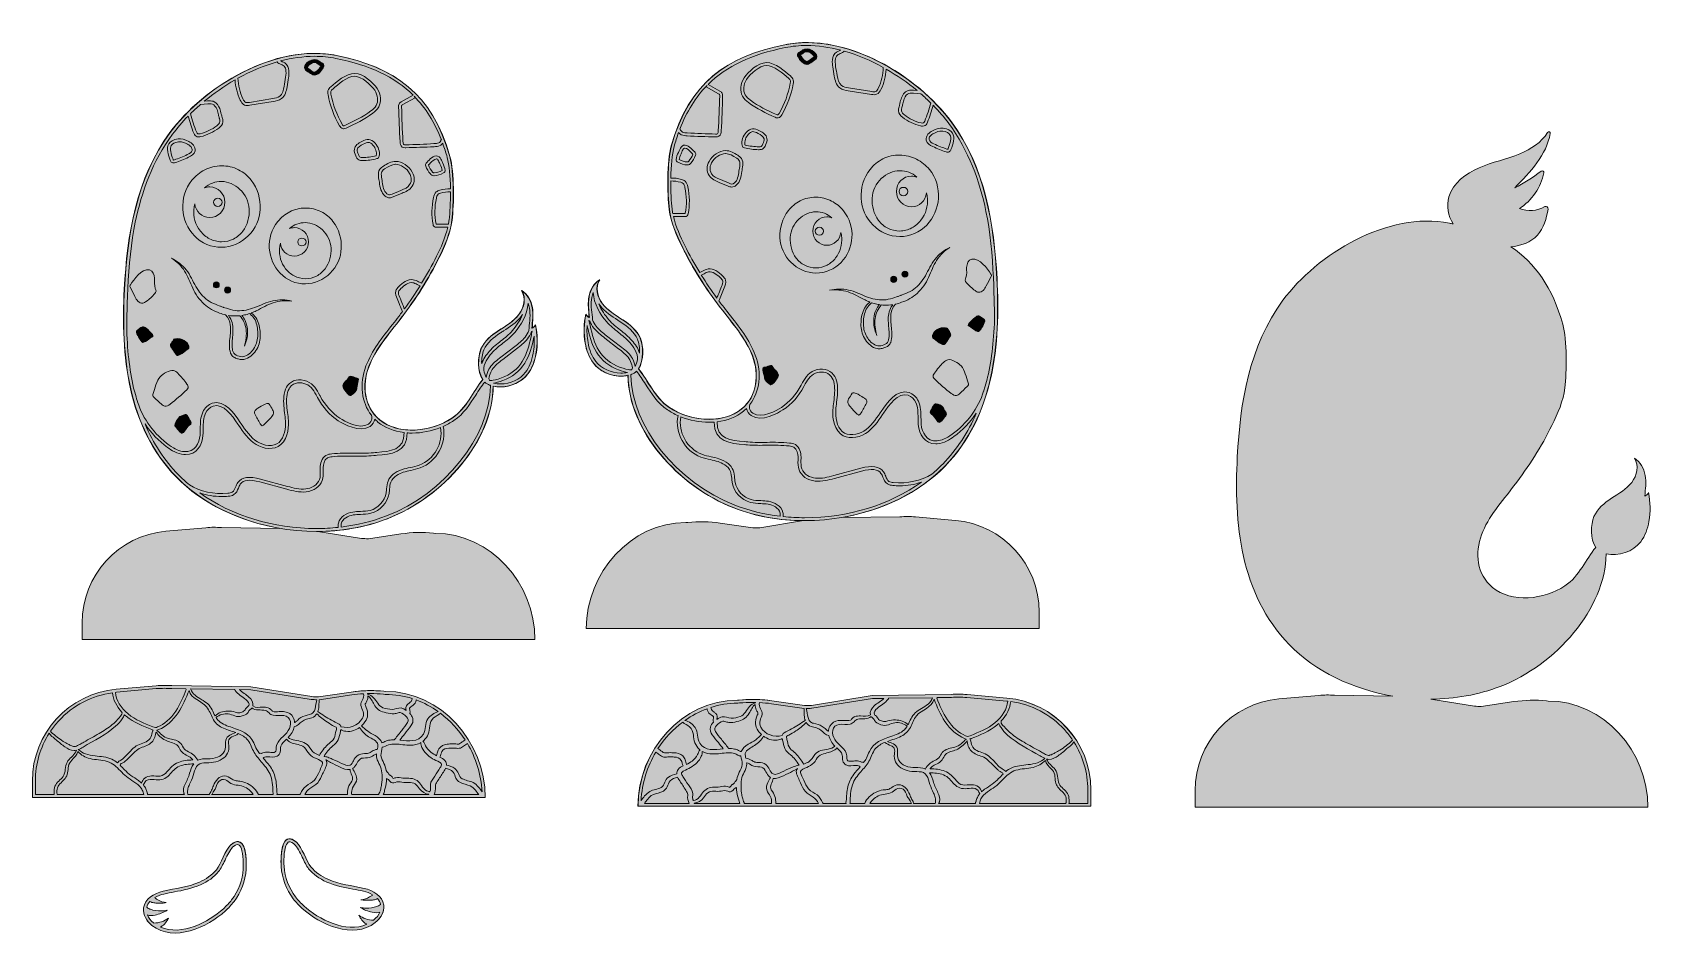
# Model space of a CAD drawing. Header units: millimetres. Extents: x 29 to 222, y -141 to -32.
import ezdxf

# ---------------------------------------------------------------- set-up
doc = ezdxf.new("R2010")
doc.units = ezdxf.units.MM
doc.header["$MEASUREMENT"] = 0
for name, color, linetype in [('e_0', 7, 'Continuous'), ('engraving', 7, 'Continuous'), ('Layer 1', 7, 'Continuous'), ('Layer 3', 7, 'Continuous'), ('Layer 4', 7, 'Continuous')]:
    doc.layers.add(name, color=color, linetype=linetype)

# ---------------------------------------------------------------- blocks, each defined once
blk = doc.blocks.new('block 2')
at = {"layer": 'Layer 1'}
h = blk.add_hatch(color=1, dxfattribs=at)
h.dxf.hatch_style = 2
edge = h.paths.add_edge_path()
edge.add_spline(control_points=[(84.02, -74.61), (85.5, -74.95), (87.25, -74.34), (88.16, -73.16), (88.69, -72.46), (88.98, -71.61), (89.14, -70.74), (89.34, -69.6), (89.32, -68.42), (89.07, -67.29), (88.99, -67.48), (88.83, -67.63), (88.63, -67.7), (88.73, -66.88), (88.83, -66.05), (88.69, -65.23), (88.55, -64.42), (88.13, -63.61), (87.41, -63.19), (87.98, -64.05), (87.71, -65.25), (87.08, -66.06), (86.45, -66.87), (85.53, -67.4), (84.67, -67.97), (83.81, -68.53), (82.96, -69.21), (82.56, -70.16), (82.17, -71.11), (82.1, -72.84), (82.78, -73.83), (81.57, -75.28), (80.86, -77.25), (79.1, -78.44), (76.62, -80.11), (72.71, -80.49), (70.44, -78.62), (68.55, -77.07), (68.33, -74.47), (69.13, -72.33), (69.93, -70.19), (71.56, -68.36), (73, -66.49), (74.76, -64.2), (76.29, -61.77), (77.54, -59.25), (78.26, -57.82), (78.89, -56.33), (79.09, -54.78), (79.32, -52.89), (79.36, -49.03), (78.84, -47.18), (76.75, -39.65), (72.17, -36.47), (65.28, -35.09), (57.9, -33.62), (49.44, -38.81), (45.38, -44.3), (41.33, -49.8), (40.27, -56.52), (39.92, -63.03), (39.51, -70.89), (40.26, -79.41), (46.12, -85.46), (49.25, -88.68), (53.74, -90.8), (58.53, -91.61), (58.53, -91.61), (51.55, -91.52), (51.55, -91.52), (50.92, -91.47), (50.29, -91.47), (49.67, -91.53), (49.67, -91.53), (44.9, -91.95), (44.9, -91.95), (39.23, -92.46), (34.88, -97.22), (34.88, -102.91), (34.88, -102.91), (34.88, -104.88), (34.88, -104.88), (34.88, -104.88), (89.02, -104.88), (89.02, -104.88), (89.02, -98.24), (83.75, -92.21), (77.11, -92.21), (77.11, -92.21), (76.9, -92.19), (76.9, -92.19), (75.6, -92.05), (74.29, -92.08), (73, -92.27), (73, -92.27), (69.1, -92.85), (69.1, -92.85), (68.83, -92.85), (68.55, -92.84), (68.27, -92.82), (68.27, -92.82), (63.08, -91.98), (63.08, -91.98), (65.92, -91.96), (68.76, -91.47), (71.36, -90.46), (78.01, -87.89), (83.97, -81.17), (84.02, -74.61)], knot_values=[0, 0, 0, 0, 1, 1, 1, 2, 2, 2, 3, 3, 3, 4, 4, 4, 5, 5, 5, 6, 6, 6, 7, 7, 7, 8, 8, 8, 9, 9, 9, 10, 10, 10, 11, 11, 11, 12, 12, 12, 13, 13, 13, 14, 14, 14, 15, 15, 15, 16, 16, 16, 17, 17, 17, 18, 18, 18, 19, 19, 19, 20, 20, 20, 21, 21, 21, 22, 22, 22, 23, 23, 23, 24, 24, 24, 25, 25, 25, 26, 26, 26, 27, 27, 27, 28, 28, 28, 29, 29, 29, 30, 30, 30, 31, 31, 31, 32, 32, 32, 33, 33, 33, 34, 34, 34, 35, 35, 35, 36, 36, 36, 36], degree=3, periodic=1)
at = {"layer": 'Layer 1', "lineweight": 0}
blk.add_open_spline([(84.02, -74.61), (85.5, -74.95), (87.25, -74.34), (88.16, -73.16), (88.69, -72.46), (88.98, -71.61), (89.14, -70.74), (89.34, -69.6), (89.32, -68.42), (89.07, -67.29), (88.99, -67.48), (88.83, -67.63), (88.63, -67.7), (88.73, -66.88), (88.83, -66.05), (88.69, -65.23), (88.55, -64.42), (88.13, -63.61), (87.41, -63.19), (87.98, -64.05), (87.71, -65.25), (87.08, -66.06), (86.45, -66.87), (85.53, -67.4), (84.67, -67.97), (83.81, -68.53), (82.96, -69.21), (82.56, -70.16), (82.17, -71.11), (82.1, -72.84), (82.78, -73.83), (81.57, -75.28), (80.86, -77.25), (79.1, -78.44), (76.62, -80.11), (72.71, -80.49), (70.44, -78.62), (68.55, -77.07), (68.33, -74.47), (69.13, -72.33), (69.93, -70.19), (71.56, -68.36), (73, -66.49), (74.76, -64.2), (76.29, -61.77), (77.54, -59.25), (78.26, -57.82), (78.89, -56.33), (79.09, -54.78), (79.32, -52.89), (79.36, -49.03), (78.84, -47.18), (76.75, -39.65), (72.17, -36.47), (65.28, -35.09), (57.9, -33.62), (49.44, -38.81), (45.38, -44.3), (41.33, -49.8), (40.27, -56.52), (39.92, -63.03), (39.51, -70.89), (40.26, -79.41), (46.12, -85.46), (49.25, -88.68), (53.74, -90.8), (58.53, -91.61), (58.53, -91.61), (51.55, -91.52), (51.55, -91.52), (50.92, -91.47), (50.29, -91.47), (49.67, -91.53), (49.67, -91.53), (44.9, -91.95), (44.9, -91.95), (39.23, -92.46), (34.88, -97.22), (34.88, -102.91), (34.88, -102.91), (34.88, -104.88), (34.88, -104.88), (34.88, -104.88), (89.02, -104.88), (89.02, -104.88), (89.02, -98.24), (83.75, -92.21), (77.11, -92.21), (77.11, -92.21), (76.9, -92.19), (76.9, -92.19), (75.6, -92.05), (74.29, -92.08), (73, -92.27), (73, -92.27), (69.1, -92.85), (69.1, -92.85), (68.83, -92.85), (68.55, -92.84), (68.27, -92.82), (68.27, -92.82), (63.08, -91.98), (63.08, -91.98), (65.92, -91.96), (68.76, -91.47), (71.36, -90.46), (78.01, -87.89), (83.97, -81.17), (84.02, -74.61)], degree=3, knots=[0, 0, 0, 0, 1, 1, 1, 2, 2, 2, 3, 3, 3, 4, 4, 4, 5, 5, 5, 6, 6, 6, 7, 7, 7, 8, 8, 8, 9, 9, 9, 10, 10, 10, 11, 11, 11, 12, 12, 12, 13, 13, 13, 14, 14, 14, 15, 15, 15, 16, 16, 16, 17, 17, 17, 18, 18, 18, 19, 19, 19, 20, 20, 20, 21, 21, 21, 22, 22, 22, 23, 23, 23, 24, 24, 24, 25, 25, 25, 26, 26, 26, 27, 27, 27, 28, 28, 28, 29, 29, 29, 30, 30, 30, 31, 31, 31, 32, 32, 32, 33, 33, 33, 34, 34, 34, 35, 35, 35, 36, 36, 36, 36], dxfattribs=at)
blk = doc.blocks.new('block 3')
at = {"layer": 'Layer 1'}
h = blk.add_hatch(color=1, dxfattribs=at)
h.dxf.hatch_style = 2
edge = h.paths.add_edge_path()
edge.add_spline(control_points=[(100.16, -73.32), (98.68, -73.66), (96.93, -73.06), (96.02, -71.87), (95.49, -71.18), (95.2, -70.32), (95.04, -69.45), (94.84, -68.31), (94.86, -67.14), (95.11, -66), (95.19, -66.19), (95.35, -66.34), (95.55, -66.41), (95.45, -65.59), (95.35, -64.76), (95.49, -63.94), (95.63, -63.13), (96.05, -62.32), (96.77, -61.91), (96.2, -62.76), (96.47, -63.96), (97.1, -64.77), (97.73, -65.59), (98.65, -66.11), (99.51, -66.68), (100.37, -67.25), (101.22, -67.92), (101.62, -68.87), (102.01, -69.82), (102.08, -71.55), (101.4, -72.54), (102.61, -73.99), (103.32, -75.96), (105.09, -77.15), (107.56, -78.82), (111.47, -79.2), (113.74, -77.33), (115.63, -75.78), (115.85, -73.18), (115.05, -71.04), (114.25, -68.9), (112.62, -67.07), (111.18, -65.2), (109.42, -62.91), (107.89, -60.49), (106.64, -57.96), (105.92, -56.53), (105.29, -55.04), (105.09, -53.49), (104.86, -51.6), (104.82, -47.74), (105.34, -45.89), (107.44, -38.36), (112.01, -35.18), (118.9, -33.8), (126.28, -32.33), (134.74, -37.52), (138.8, -43.01), (142.86, -48.51), (143.91, -55.23), (144.26, -61.74), (144.67, -69.6), (143.92, -78.12), (138.06, -84.17), (134.93, -87.39), (130.44, -89.51), (125.65, -90.32), (125.65, -90.32), (132.63, -90.23), (132.63, -90.23), (133.26, -90.18), (133.89, -90.18), (134.51, -90.24), (134.51, -90.24), (139.28, -90.66), (139.28, -90.66), (144.95, -91.17), (149.3, -95.93), (149.3, -101.62), (149.3, -101.62), (149.3, -103.59), (149.3, -103.59), (149.3, -103.59), (95.16, -103.59), (95.16, -103.59), (95.16, -96.95), (100.43, -90.92), (107.07, -90.92), (107.07, -90.92), (107.28, -90.9), (107.28, -90.9), (108.58, -90.76), (109.89, -90.79), (111.18, -90.99), (111.18, -90.99), (115.08, -91.56), (115.08, -91.56), (115.36, -91.56), (115.63, -91.55), (115.91, -91.53), (115.91, -91.53), (121.11, -90.69), (121.11, -90.69), (118.26, -90.67), (115.43, -90.18), (112.82, -89.17), (106.17, -86.6), (100.21, -79.88), (100.16, -73.32)], knot_values=[0, 0, 0, 0, 1, 1, 1, 2, 2, 2, 3, 3, 3, 4, 4, 4, 5, 5, 5, 6, 6, 6, 7, 7, 7, 8, 8, 8, 9, 9, 9, 10, 10, 10, 11, 11, 11, 12, 12, 12, 13, 13, 13, 14, 14, 14, 15, 15, 15, 16, 16, 16, 17, 17, 17, 18, 18, 18, 19, 19, 19, 20, 20, 20, 21, 21, 21, 22, 22, 22, 23, 23, 23, 24, 24, 24, 25, 25, 25, 26, 26, 26, 27, 27, 27, 28, 28, 28, 29, 29, 29, 30, 30, 30, 31, 31, 31, 32, 32, 32, 33, 33, 33, 34, 34, 34, 35, 35, 35, 36, 36, 36, 36], degree=3, periodic=1)
at = {"layer": 'Layer 1', "lineweight": 0}
blk.add_open_spline([(100.16, -73.32), (98.68, -73.66), (96.93, -73.06), (96.02, -71.87), (95.49, -71.18), (95.2, -70.32), (95.04, -69.45), (94.84, -68.31), (94.86, -67.14), (95.11, -66), (95.19, -66.19), (95.35, -66.34), (95.55, -66.41), (95.45, -65.59), (95.35, -64.76), (95.49, -63.94), (95.63, -63.13), (96.05, -62.32), (96.77, -61.91), (96.2, -62.76), (96.47, -63.96), (97.1, -64.77), (97.73, -65.59), (98.65, -66.11), (99.51, -66.68), (100.37, -67.25), (101.22, -67.92), (101.62, -68.87), (102.01, -69.82), (102.08, -71.55), (101.4, -72.54), (102.61, -73.99), (103.32, -75.96), (105.09, -77.15), (107.56, -78.82), (111.47, -79.2), (113.74, -77.33), (115.63, -75.78), (115.85, -73.18), (115.05, -71.04), (114.25, -68.9), (112.62, -67.07), (111.18, -65.2), (109.42, -62.91), (107.89, -60.49), (106.64, -57.96), (105.92, -56.53), (105.29, -55.04), (105.09, -53.49), (104.86, -51.6), (104.82, -47.74), (105.34, -45.89), (107.44, -38.36), (112.01, -35.18), (118.9, -33.8), (126.28, -32.33), (134.74, -37.52), (138.8, -43.01), (142.86, -48.51), (143.91, -55.23), (144.26, -61.74), (144.67, -69.6), (143.92, -78.12), (138.06, -84.17), (134.93, -87.39), (130.44, -89.51), (125.65, -90.32), (125.65, -90.32), (132.63, -90.23), (132.63, -90.23), (133.26, -90.18), (133.89, -90.18), (134.51, -90.24), (134.51, -90.24), (139.28, -90.66), (139.28, -90.66), (144.95, -91.17), (149.3, -95.93), (149.3, -101.62), (149.3, -101.62), (149.3, -103.59), (149.3, -103.59), (149.3, -103.59), (95.16, -103.59), (95.16, -103.59), (95.16, -96.95), (100.43, -90.92), (107.07, -90.92), (107.07, -90.92), (107.28, -90.9), (107.28, -90.9), (108.58, -90.76), (109.89, -90.79), (111.18, -90.99), (111.18, -90.99), (115.08, -91.56), (115.08, -91.56), (115.36, -91.56), (115.63, -91.55), (115.91, -91.53), (115.91, -91.53), (121.11, -90.69), (121.11, -90.69), (118.26, -90.67), (115.43, -90.18), (112.82, -89.17), (106.17, -86.6), (100.21, -79.88), (100.16, -73.32)], degree=3, knots=[0, 0, 0, 0, 1, 1, 1, 2, 2, 2, 3, 3, 3, 4, 4, 4, 5, 5, 5, 6, 6, 6, 7, 7, 7, 8, 8, 8, 9, 9, 9, 10, 10, 10, 11, 11, 11, 12, 12, 12, 13, 13, 13, 14, 14, 14, 15, 15, 15, 16, 16, 16, 17, 17, 17, 18, 18, 18, 19, 19, 19, 20, 20, 20, 21, 21, 21, 22, 22, 22, 23, 23, 23, 24, 24, 24, 25, 25, 25, 26, 26, 26, 27, 27, 27, 28, 28, 28, 29, 29, 29, 30, 30, 30, 31, 31, 31, 32, 32, 32, 33, 33, 33, 34, 34, 34, 35, 35, 35, 36, 36, 36, 36], dxfattribs=at)
blk = doc.blocks.new('block 4')
at = {"layer": 'engraving'}
h = blk.add_hatch(color=1, dxfattribs=at)
h.dxf.hatch_style = 2
edge = h.paths.add_edge_path()
edge.add_spline(control_points=[(61.69, -36.92), (61.9, -37.07), (62.11, -37.21), (62.33, -37.34), (62.4, -37.38), (62.5, -37.44), (62.63, -37.45), (62.63, -37.45), (62.64, -37.45), (62.64, -37.45), (62.76, -37.45), (62.86, -37.4), (62.94, -37.36), (63.35, -37.15), (63.79, -36.59), (63.78, -36.28), (63.77, -36.16), (63.71, -36.06), (63.61, -36.02), (63.52, -35.98), (63.42, -35.91), (63.33, -35.84), (63.2, -35.76), (63.07, -35.67), (62.92, -35.61), (62.57, -35.49), (62.05, -35.7), (61.76, -35.97), (61.53, -36.19), (61.44, -36.44), (61.5, -36.69), (61.54, -36.81), (61.64, -36.88), (61.69, -36.92)], knot_values=[0, 0, 0, 0, 1, 1, 1, 2, 2, 2, 3, 3, 3, 4, 4, 4, 5, 5, 5, 6, 6, 6, 7, 7, 7, 8, 8, 8, 9, 9, 9, 10, 10, 10, 11, 11, 11, 11], degree=3, periodic=1)
edge = h.paths.add_edge_path()
edge.add_spline(control_points=[(62, -36.23), (62.25, -36), (62.64, -35.89), (62.8, -35.94), (62.91, -35.98), (63.01, -36.06), (63.12, -36.13), (63.22, -36.2), (63.31, -36.27), (63.42, -36.32), (63.39, -36.47), (63.1, -36.88), (62.78, -37.04), (62.73, -37.07), (62.68, -37.1), (62.64, -37.09), (62.61, -37.09), (62.55, -37.06), (62.51, -37.04), (62.3, -36.92), (62.1, -36.78), (61.9, -36.63), (61.87, -36.61), (61.85, -36.6), (61.84, -36.59), (61.81, -36.45), (61.91, -36.32), (62, -36.23)], knot_values=[0, 0, 0, 0, 1, 1, 1, 2, 2, 2, 3, 3, 3, 4, 4, 4, 5, 5, 5, 6, 6, 6, 7, 7, 7, 8, 8, 8, 9, 9, 9, 9], degree=3, periodic=1)
h = blk.add_hatch(color=1, dxfattribs=at)
h.dxf.hatch_style = 2
edge = h.paths.add_edge_path()
edge.add_spline(control_points=[(65.65, -43.48), (65.72, -43.59), (65.84, -43.81), (66.09, -43.84), (66.11, -43.85), (66.13, -43.85), (66.14, -43.85), (66.26, -43.85), (66.37, -43.8), (66.44, -43.76), (67.53, -43.26), (68.65, -42.75), (69.63, -41.99), (69.88, -41.8), (70.16, -41.56), (70.34, -41.24), (70.7, -40.62), (70.62, -39.76), (70.15, -39.05), (69.67, -38.33), (68.49, -37.24), (67.49, -37.23), (67.49, -37.23), (67.48, -37.23), (67.47, -37.23), (66.44, -37.23), (65.26, -38.27), (64.62, -38.83), (64.48, -38.96), (64.33, -39.11), (64.27, -39.31), (64.23, -39.47), (64.25, -39.62), (64.28, -39.77), (64.53, -41.07), (64.99, -42.32), (65.65, -43.48)], knot_values=[0, 0, 0, 0, 1, 1, 1, 2, 2, 2, 3, 3, 3, 4, 4, 4, 5, 5, 5, 6, 6, 6, 7, 7, 7, 8, 8, 8, 9, 9, 9, 10, 10, 10, 11, 11, 11, 12, 12, 12, 12], degree=3, periodic=1)
edge = h.paths.add_edge_path()
edge.add_spline(control_points=[(64.61, -39.4), (64.64, -39.29), (64.75, -39.19), (64.86, -39.1), (65.46, -38.56), (66.6, -37.56), (67.49, -37.58), (68.31, -37.59), (69.41, -38.58), (69.86, -39.25), (70.25, -39.85), (70.32, -40.56), (70.03, -41.07), (69.88, -41.33), (69.63, -41.54), (69.41, -41.72), (68.47, -42.44), (67.36, -42.95), (66.3, -43.44), (66.24, -43.47), (66.18, -43.5), (66.13, -43.49), (66.06, -43.48), (65.99, -43.35), (65.96, -43.3), (65.32, -42.18), (64.87, -40.97), (64.63, -39.7), (64.61, -39.59), (64.59, -39.49), (64.61, -39.4)], knot_values=[0, 0, 0, 0, 1, 1, 1, 2, 2, 2, 3, 3, 3, 4, 4, 4, 5, 5, 5, 6, 6, 6, 7, 7, 7, 8, 8, 8, 9, 9, 9, 10, 10, 10, 10], degree=3, periodic=1)
h = blk.add_hatch(color=1, dxfattribs=at)
h.dxf.hatch_style = 2
edge = h.paths.add_edge_path()
edge.add_spline(control_points=[(45.63, -47.9), (45.69, -47.93), (45.75, -47.94), (45.81, -47.94), (45.89, -47.94), (45.97, -47.92), (46.02, -47.9), (46.53, -47.73), (47.07, -47.52), (47.61, -47.26), (47.93, -47.11), (48.3, -46.89), (48.38, -46.5), (48.42, -46.26), (48.35, -46), (48.18, -45.79), (48.02, -45.6), (47.81, -45.47), (47.65, -45.38), (47.17, -45.12), (46.75, -45.02), (46.36, -45.07), (45.8, -45.14), (45.43, -45.34), (45.24, -45.67), (44.92, -46.2), (45.16, -46.95), (45.42, -47.62), (45.45, -47.69), (45.5, -47.83), (45.63, -47.9)], knot_values=[0, 0, 0, 0, 1, 1, 1, 2, 2, 2, 3, 3, 3, 4, 4, 4, 5, 5, 5, 6, 6, 6, 7, 7, 7, 8, 8, 8, 9, 9, 9, 10, 10, 10, 10], degree=3, periodic=1)
edge = h.paths.add_edge_path()
edge.add_spline(control_points=[(45.54, -45.85), (45.68, -45.62), (45.96, -45.48), (46.4, -45.42), (46.45, -45.42), (46.5, -45.41), (46.55, -45.41), (46.83, -45.41), (47.13, -45.5), (47.48, -45.69), (47.62, -45.77), (47.79, -45.87), (47.9, -46.01), (48.01, -46.14), (48.06, -46.3), (48.03, -46.43), (47.98, -46.66), (47.72, -46.82), (47.46, -46.94), (46.93, -47.19), (46.41, -47.4), (45.91, -47.56), (45.83, -47.59), (45.8, -47.59), (45.8, -47.59), (45.79, -47.58), (45.77, -47.56), (45.75, -47.49), (45.75, -47.49), (45.75, -47.49), (45.75, -47.49), (45.51, -46.86), (45.31, -46.23), (45.54, -45.85)], knot_values=[0, 0, 0, 0, 1, 1, 1, 2, 2, 2, 3, 3, 3, 4, 4, 4, 5, 5, 5, 6, 6, 6, 7, 7, 7, 8, 8, 8, 9, 9, 9, 10, 10, 10, 11, 11, 11, 11], degree=3, periodic=1)
h = blk.add_hatch(color=1, dxfattribs=at)
h.dxf.hatch_style = 2
edge = h.paths.add_edge_path()
edge.add_spline(control_points=[(69.91, -45.57), (69.37, -44.99), (68.95, -45.05), (68.32, -45.37), (67.9, -45.59), (67.5, -45.85), (67.43, -46.29), (67.38, -46.57), (67.48, -46.83), (67.59, -47.08), (67.67, -47.27), (67.77, -47.46), (67.96, -47.56), (68.09, -47.63), (68.24, -47.64), (68.37, -47.64), (68.39, -47.64), (68.41, -47.64), (68.43, -47.64), (69, -47.64), (69.56, -47.57), (70.11, -47.42), (70.16, -47.41), (70.24, -47.39), (70.3, -47.33), (70.36, -47.26), (70.38, -47.18), (70.4, -47.11), (70.49, -46.58), (70.3, -45.99), (69.91, -45.57)], knot_values=[0, 0, 0, 0, 1, 1, 1, 2, 2, 2, 3, 3, 3, 4, 4, 4, 5, 5, 5, 6, 6, 6, 7, 7, 7, 8, 8, 8, 9, 9, 9, 10, 10, 10, 10], degree=3, periodic=1)
edge = h.paths.add_edge_path()
edge.add_spline(control_points=[(70.05, -47.06), (70.05, -47.06), (70.05, -47.07), (70.05, -47.08), (70.04, -47.08), (70.03, -47.08), (70.03, -47.08), (69.49, -47.22), (68.93, -47.29), (68.37, -47.29), (68.28, -47.29), (68.19, -47.28), (68.12, -47.25), (68.03, -47.2), (67.97, -47.07), (67.91, -46.94), (67.82, -46.73), (67.74, -46.53), (67.77, -46.35), (67.83, -46.05), (68.16, -45.85), (68.48, -45.69), (69.03, -45.4), (69.26, -45.38), (69.65, -45.81), (69.97, -46.15), (70.12, -46.63), (70.05, -47.06)], knot_values=[0, 0, 0, 0, 1, 1, 1, 2, 2, 2, 3, 3, 3, 4, 4, 4, 5, 5, 5, 6, 6, 6, 7, 7, 7, 8, 8, 8, 9, 9, 9, 9], degree=3, periodic=1)
h = blk.add_hatch(color=1, dxfattribs=at)
h.dxf.hatch_style = 2
edge = h.paths.add_edge_path()
edge.add_spline(control_points=[(70.37, -49.91), (70.39, -50.02), (70.41, -50.13), (70.42, -50.25), (70.5, -50.86), (70.62, -51.5), (71.1, -51.89), (71.27, -52.02), (71.45, -52.1), (71.62, -52.1), (71.63, -52.1), (71.63, -52.1), (71.63, -52.1), (71.79, -52.1), (71.94, -52.04), (72.06, -51.99), (72.06, -51.99), (73.13, -51.55), (73.13, -51.55), (73.52, -51.39), (74.06, -51.17), (74.34, -50.71), (74.66, -50.21), (74.66, -49.62), (74.35, -49.04), (73.96, -48.31), (73.13, -47.76), (72.38, -47.75), (71.83, -47.74), (71.34, -48.05), (70.91, -48.31), (70.91, -48.31), (70.85, -48.35), (70.85, -48.35), (70.17, -48.77), (70.27, -49.35), (70.37, -49.91)], knot_values=[0, 0, 0, 0, 1, 1, 1, 2, 2, 2, 3, 3, 3, 4, 4, 4, 5, 5, 5, 6, 6, 6, 7, 7, 7, 8, 8, 8, 9, 9, 9, 10, 10, 10, 11, 11, 11, 12, 12, 12, 12], degree=3, periodic=1)
edge = h.paths.add_edge_path()
edge.add_spline(control_points=[(71.03, -48.65), (71.03, -48.65), (71.1, -48.61), (71.1, -48.61), (71.48, -48.37), (71.92, -48.1), (72.35, -48.1), (72.36, -48.1), (72.37, -48.1), (72.37, -48.1), (72.99, -48.11), (73.71, -48.59), (74.04, -49.21), (74.19, -49.47), (74.38, -50), (74.04, -50.53), (73.83, -50.86), (73.44, -51.04), (73, -51.22), (73, -51.22), (71.93, -51.66), (71.93, -51.66), (71.83, -51.7), (71.71, -51.75), (71.63, -51.75), (71.51, -51.74), (71.39, -51.67), (71.32, -51.61), (70.94, -51.31), (70.85, -50.77), (70.77, -50.2), (70.75, -50.08), (70.73, -49.96), (70.72, -49.85), (70.61, -49.26), (70.58, -48.93), (71.03, -48.65)], knot_values=[0, 0, 0, 0, 1, 1, 1, 2, 2, 2, 3, 3, 3, 4, 4, 4, 5, 5, 5, 6, 6, 6, 7, 7, 7, 8, 8, 8, 9, 9, 9, 10, 10, 10, 11, 11, 11, 12, 12, 12, 12], degree=3, periodic=1)
h = blk.add_hatch(color=1, dxfattribs=at)
h.dxf.hatch_style = 2
edge = h.paths.add_edge_path()
edge.add_spline(control_points=[(76.52, -49.25), (76.56, -49.3), (76.61, -49.36), (76.68, -49.4), (76.77, -49.45), (76.87, -49.46), (76.95, -49.46), (76.96, -49.46), (76.97, -49.46), (76.97, -49.46), (77.33, -49.45), (77.7, -49.34), (78.09, -49.13), (78.13, -49.11), (78.19, -49.07), (78.24, -49), (78.27, -48.93), (78.27, -48.87), (78.27, -48.82), (78.26, -48.51), (78.14, -48.24), (78, -47.97), (77.97, -47.91), (77.95, -47.85), (77.92, -47.78), (77.83, -47.57), (77.74, -47.34), (77.56, -47.21), (77.09, -46.86), (76.55, -47.4), (76.23, -47.73), (76.18, -47.79), (76.13, -47.84), (76.09, -47.87), (76.04, -47.92), (75.96, -48), (75.94, -48.12), (75.93, -48.19), (75.95, -48.25), (75.97, -48.31), (76.09, -48.65), (76.28, -48.97), (76.52, -49.25)], knot_values=[0, 0, 0, 0, 1, 1, 1, 2, 2, 2, 3, 3, 3, 4, 4, 4, 5, 5, 5, 6, 6, 6, 7, 7, 7, 8, 8, 8, 9, 9, 9, 10, 10, 10, 11, 11, 11, 12, 12, 12, 13, 13, 13, 14, 14, 14, 14], degree=3, periodic=1)
edge = h.paths.add_edge_path()
edge.add_spline(control_points=[(76.33, -48.13), (76.33, -48.13), (76.33, -48.13), (76.33, -48.13), (76.37, -48.09), (76.43, -48.04), (76.49, -47.98), (76.69, -47.77), (77, -47.45), (77.23, -47.45), (77.27, -47.45), (77.32, -47.47), (77.35, -47.49), (77.45, -47.56), (77.53, -47.76), (77.59, -47.92), (77.63, -47.99), (77.66, -48.07), (77.69, -48.12), (77.8, -48.36), (77.91, -48.59), (77.92, -48.82), (77.58, -49), (77.26, -49.1), (76.97, -49.1), (76.93, -49.1), (76.88, -49.1), (76.85, -49.09), (76.83, -49.08), (76.8, -49.04), (76.79, -49.02), (76.57, -48.77), (76.41, -48.49), (76.29, -48.18), (76.29, -48.17), (76.32, -48.14), (76.33, -48.13)], knot_values=[0, 0, 0, 0, 1, 1, 1, 2, 2, 2, 3, 3, 3, 4, 4, 4, 5, 5, 5, 6, 6, 6, 7, 7, 7, 8, 8, 8, 9, 9, 9, 10, 10, 10, 11, 11, 11, 12, 12, 12, 12], degree=3, periodic=1)
at = {"layer": 'engraving', "lineweight": 0}
for points, knots in [([(61.69, -36.92), (61.9, -37.07), (62.11, -37.21), (62.33, -37.34), (62.4, -37.38), (62.5, -37.44), (62.63, -37.45), (62.63, -37.45), (62.64, -37.45), (62.64, -37.45), (62.76, -37.45), (62.86, -37.4), (62.94, -37.36), (63.35, -37.15), (63.79, -36.59), (63.78, -36.28), (63.77, -36.16), (63.71, -36.06), (63.61, -36.02), (63.52, -35.98), (63.42, -35.91), (63.33, -35.84), (63.2, -35.76), (63.07, -35.67), (62.92, -35.61), (62.57, -35.49), (62.05, -35.7), (61.76, -35.97), (61.53, -36.19), (61.44, -36.44), (61.5, -36.69), (61.54, -36.81), (61.64, -36.88), (61.69, -36.92)], [0, 0, 0, 0, 1, 1, 1, 2, 2, 2, 3, 3, 3, 4, 4, 4, 5, 5, 5, 6, 6, 6, 7, 7, 7, 8, 8, 8, 9, 9, 9, 10, 10, 10, 11, 11, 11, 11]), ([(62, -36.23), (62.25, -36), (62.64, -35.89), (62.8, -35.94), (62.91, -35.98), (63.01, -36.06), (63.12, -36.13), (63.22, -36.2), (63.31, -36.27), (63.42, -36.32), (63.39, -36.47), (63.1, -36.88), (62.78, -37.04), (62.73, -37.07), (62.68, -37.1), (62.64, -37.09), (62.61, -37.09), (62.55, -37.06), (62.51, -37.04), (62.3, -36.92), (62.1, -36.78), (61.9, -36.63), (61.87, -36.61), (61.85, -36.6), (61.84, -36.59), (61.81, -36.45), (61.91, -36.32), (62, -36.23)], [0, 0, 0, 0, 1, 1, 1, 2, 2, 2, 3, 3, 3, 4, 4, 4, 5, 5, 5, 6, 6, 6, 7, 7, 7, 8, 8, 8, 9, 9, 9, 9]), ([(65.65, -43.48), (65.72, -43.59), (65.84, -43.81), (66.09, -43.84), (66.11, -43.85), (66.13, -43.85), (66.14, -43.85), (66.26, -43.85), (66.37, -43.8), (66.44, -43.76), (67.53, -43.26), (68.65, -42.75), (69.63, -41.99), (69.88, -41.8), (70.16, -41.56), (70.34, -41.24), (70.7, -40.62), (70.62, -39.76), (70.15, -39.05), (69.67, -38.33), (68.49, -37.24), (67.49, -37.23), (67.49, -37.23), (67.48, -37.23), (67.47, -37.23), (66.44, -37.23), (65.26, -38.27), (64.62, -38.83), (64.48, -38.96), (64.33, -39.11), (64.27, -39.31), (64.23, -39.47), (64.25, -39.62), (64.28, -39.77), (64.53, -41.07), (64.99, -42.32), (65.65, -43.48)], [0, 0, 0, 0, 1, 1, 1, 2, 2, 2, 3, 3, 3, 4, 4, 4, 5, 5, 5, 6, 6, 6, 7, 7, 7, 8, 8, 8, 9, 9, 9, 10, 10, 10, 11, 11, 11, 12, 12, 12, 12]), ([(64.61, -39.4), (64.64, -39.29), (64.75, -39.19), (64.86, -39.1), (65.46, -38.56), (66.6, -37.56), (67.49, -37.58), (68.31, -37.59), (69.41, -38.58), (69.86, -39.25), (70.25, -39.85), (70.32, -40.56), (70.03, -41.07), (69.88, -41.33), (69.63, -41.54), (69.41, -41.72), (68.47, -42.44), (67.36, -42.95), (66.3, -43.44), (66.24, -43.47), (66.18, -43.5), (66.13, -43.49), (66.06, -43.48), (65.99, -43.35), (65.96, -43.3), (65.32, -42.18), (64.87, -40.97), (64.63, -39.7), (64.61, -39.59), (64.59, -39.49), (64.61, -39.4)], [0, 0, 0, 0, 1, 1, 1, 2, 2, 2, 3, 3, 3, 4, 4, 4, 5, 5, 5, 6, 6, 6, 7, 7, 7, 8, 8, 8, 9, 9, 9, 10, 10, 10, 10]), ([(45.63, -47.9), (45.69, -47.93), (45.75, -47.94), (45.81, -47.94), (45.89, -47.94), (45.97, -47.92), (46.02, -47.9), (46.53, -47.73), (47.07, -47.52), (47.61, -47.26), (47.93, -47.11), (48.3, -46.89), (48.38, -46.5), (48.42, -46.26), (48.35, -46), (48.18, -45.79), (48.02, -45.6), (47.81, -45.47), (47.65, -45.38), (47.17, -45.12), (46.75, -45.02), (46.36, -45.07), (45.8, -45.14), (45.43, -45.34), (45.24, -45.67), (44.92, -46.2), (45.16, -46.95), (45.42, -47.62), (45.45, -47.69), (45.5, -47.83), (45.63, -47.9)], [0, 0, 0, 0, 1, 1, 1, 2, 2, 2, 3, 3, 3, 4, 4, 4, 5, 5, 5, 6, 6, 6, 7, 7, 7, 8, 8, 8, 9, 9, 9, 10, 10, 10, 10]), ([(45.54, -45.85), (45.68, -45.62), (45.96, -45.48), (46.4, -45.42), (46.45, -45.42), (46.5, -45.41), (46.55, -45.41), (46.83, -45.41), (47.13, -45.5), (47.48, -45.69), (47.62, -45.77), (47.79, -45.87), (47.9, -46.01), (48.01, -46.14), (48.06, -46.3), (48.03, -46.43), (47.98, -46.66), (47.72, -46.82), (47.46, -46.94), (46.93, -47.19), (46.41, -47.4), (45.91, -47.56), (45.83, -47.59), (45.8, -47.59), (45.8, -47.59), (45.79, -47.58), (45.77, -47.56), (45.75, -47.49), (45.75, -47.49), (45.75, -47.49), (45.75, -47.49), (45.51, -46.86), (45.31, -46.23), (45.54, -45.85)], [0, 0, 0, 0, 1, 1, 1, 2, 2, 2, 3, 3, 3, 4, 4, 4, 5, 5, 5, 6, 6, 6, 7, 7, 7, 8, 8, 8, 9, 9, 9, 10, 10, 10, 11, 11, 11, 11]), ([(69.91, -45.57), (69.37, -44.99), (68.95, -45.05), (68.32, -45.37), (67.9, -45.59), (67.5, -45.85), (67.43, -46.29), (67.38, -46.57), (67.48, -46.83), (67.59, -47.08), (67.67, -47.27), (67.77, -47.46), (67.96, -47.56), (68.09, -47.63), (68.24, -47.64), (68.37, -47.64), (68.39, -47.64), (68.41, -47.64), (68.43, -47.64), (69, -47.64), (69.56, -47.57), (70.11, -47.42), (70.16, -47.41), (70.24, -47.39), (70.3, -47.33), (70.36, -47.26), (70.38, -47.18), (70.4, -47.11), (70.49, -46.58), (70.3, -45.99), (69.91, -45.57)], [0, 0, 0, 0, 1, 1, 1, 2, 2, 2, 3, 3, 3, 4, 4, 4, 5, 5, 5, 6, 6, 6, 7, 7, 7, 8, 8, 8, 9, 9, 9, 10, 10, 10, 10]), ([(70.05, -47.06), (70.05, -47.06), (70.05, -47.07), (70.05, -47.08), (70.04, -47.08), (70.03, -47.08), (70.03, -47.08), (69.49, -47.22), (68.93, -47.29), (68.37, -47.29), (68.28, -47.29), (68.19, -47.28), (68.12, -47.25), (68.03, -47.2), (67.97, -47.07), (67.91, -46.94), (67.82, -46.73), (67.74, -46.53), (67.77, -46.35), (67.83, -46.05), (68.16, -45.85), (68.48, -45.69), (69.03, -45.4), (69.26, -45.38), (69.65, -45.81), (69.97, -46.15), (70.12, -46.63), (70.05, -47.06)], [0, 0, 0, 0, 1, 1, 1, 2, 2, 2, 3, 3, 3, 4, 4, 4, 5, 5, 5, 6, 6, 6, 7, 7, 7, 8, 8, 8, 9, 9, 9, 9]), ([(70.37, -49.91), (70.39, -50.02), (70.41, -50.13), (70.42, -50.25), (70.5, -50.86), (70.62, -51.5), (71.1, -51.89), (71.27, -52.02), (71.45, -52.1), (71.62, -52.1), (71.63, -52.1), (71.63, -52.1), (71.63, -52.1), (71.79, -52.1), (71.94, -52.04), (72.06, -51.99), (72.06, -51.99), (73.13, -51.55), (73.13, -51.55), (73.52, -51.39), (74.06, -51.17), (74.34, -50.71), (74.66, -50.21), (74.66, -49.62), (74.35, -49.04), (73.96, -48.31), (73.13, -47.76), (72.38, -47.75), (71.83, -47.74), (71.34, -48.05), (70.91, -48.31), (70.91, -48.31), (70.85, -48.35), (70.85, -48.35), (70.17, -48.77), (70.27, -49.35), (70.37, -49.91)], [0, 0, 0, 0, 1, 1, 1, 2, 2, 2, 3, 3, 3, 4, 4, 4, 5, 5, 5, 6, 6, 6, 7, 7, 7, 8, 8, 8, 9, 9, 9, 10, 10, 10, 11, 11, 11, 12, 12, 12, 12]), ([(71.03, -48.65), (71.03, -48.65), (71.1, -48.61), (71.1, -48.61), (71.48, -48.37), (71.92, -48.1), (72.35, -48.1), (72.36, -48.1), (72.37, -48.1), (72.37, -48.1), (72.99, -48.11), (73.71, -48.59), (74.04, -49.21), (74.19, -49.47), (74.38, -50), (74.04, -50.53), (73.83, -50.86), (73.44, -51.04), (73, -51.22), (73, -51.22), (71.93, -51.66), (71.93, -51.66), (71.83, -51.7), (71.71, -51.75), (71.63, -51.75), (71.51, -51.74), (71.39, -51.67), (71.32, -51.61), (70.94, -51.31), (70.85, -50.77), (70.77, -50.2), (70.75, -50.08), (70.73, -49.96), (70.72, -49.85), (70.61, -49.26), (70.58, -48.93), (71.03, -48.65)], [0, 0, 0, 0, 1, 1, 1, 2, 2, 2, 3, 3, 3, 4, 4, 4, 5, 5, 5, 6, 6, 6, 7, 7, 7, 8, 8, 8, 9, 9, 9, 10, 10, 10, 11, 11, 11, 12, 12, 12, 12]), ([(76.52, -49.25), (76.56, -49.3), (76.61, -49.36), (76.68, -49.4), (76.77, -49.45), (76.87, -49.46), (76.95, -49.46), (76.96, -49.46), (76.97, -49.46), (76.97, -49.46), (77.33, -49.45), (77.7, -49.34), (78.09, -49.13), (78.13, -49.11), (78.19, -49.07), (78.24, -49), (78.27, -48.93), (78.27, -48.87), (78.27, -48.82), (78.26, -48.51), (78.14, -48.24), (78, -47.97), (77.97, -47.91), (77.95, -47.85), (77.92, -47.78), (77.83, -47.57), (77.74, -47.34), (77.56, -47.21), (77.09, -46.86), (76.55, -47.4), (76.23, -47.73), (76.18, -47.79), (76.13, -47.84), (76.09, -47.87), (76.04, -47.92), (75.96, -48), (75.94, -48.12), (75.93, -48.19), (75.95, -48.25), (75.97, -48.31), (76.09, -48.65), (76.28, -48.97), (76.52, -49.25)], [0, 0, 0, 0, 1, 1, 1, 2, 2, 2, 3, 3, 3, 4, 4, 4, 5, 5, 5, 6, 6, 6, 7, 7, 7, 8, 8, 8, 9, 9, 9, 10, 10, 10, 11, 11, 11, 12, 12, 12, 13, 13, 13, 14, 14, 14, 14]), ([(76.33, -48.13), (76.33, -48.13), (76.33, -48.13), (76.33, -48.13), (76.37, -48.09), (76.43, -48.04), (76.49, -47.98), (76.69, -47.77), (77, -47.45), (77.23, -47.45), (77.27, -47.45), (77.32, -47.47), (77.35, -47.49), (77.45, -47.56), (77.53, -47.76), (77.59, -47.92), (77.63, -47.99), (77.66, -48.07), (77.69, -48.12), (77.8, -48.36), (77.91, -48.59), (77.92, -48.82), (77.58, -49), (77.26, -49.1), (76.97, -49.1), (76.93, -49.1), (76.88, -49.1), (76.85, -49.09), (76.83, -49.08), (76.8, -49.04), (76.79, -49.02), (76.57, -48.77), (76.41, -48.49), (76.29, -48.18), (76.29, -48.17), (76.32, -48.14), (76.33, -48.13)], [0, 0, 0, 0, 1, 1, 1, 2, 2, 2, 3, 3, 3, 4, 4, 4, 5, 5, 5, 6, 6, 6, 7, 7, 7, 8, 8, 8, 9, 9, 9, 10, 10, 10, 11, 11, 11, 12, 12, 12, 12])]:
    blk.add_open_spline(points, degree=3, knots=knots, dxfattribs=at)
blk = doc.blocks.new('block 5')
at = {"layer": 'engraving'}
h = blk.add_hatch(color=1, dxfattribs=at)
h.dxf.hatch_style = 2
edge = h.paths.add_edge_path()
edge.add_spline(control_points=[(55.09, -49.99), (54.69, -49.48), (54.17, -49.04), (53.56, -48.74), (52.94, -48.43), (52.24, -48.27), (51.55, -48.28), (50.85, -48.29), (50.15, -48.46), (49.55, -48.76), (48.94, -49.07), (48.42, -49.5), (48.01, -50), (47.2, -51), (46.85, -52.26), (46.92, -53.45), (47, -54.65), (47.49, -55.8), (48.32, -56.65), (49.14, -57.51), (50.34, -58.04), (51.55, -58.02), (52.75, -58.01), (53.92, -57.48), (54.75, -56.64), (55.6, -55.81), (56.12, -54.65), (56.17, -53.45), (56.22, -52.26), (55.89, -51.01), (55.09, -49.99)], knot_values=[0, 0, 0, 0, 1, 1, 1, 2, 2, 2, 3, 3, 3, 4, 4, 4, 5, 5, 5, 6, 6, 6, 7, 7, 7, 8, 8, 8, 9, 9, 9, 10, 10, 10, 10], degree=3, periodic=1)
edge = h.paths.add_edge_path()
edge.add_spline(control_points=[(54.09, -56.09), (53.8, -56.47), (53.42, -56.8), (52.98, -57.03), (52.54, -57.25), (52.04, -57.36), (51.55, -57.36), (51.05, -57.35), (50.56, -57.23), (50.13, -57), (49.69, -56.78), (49.32, -56.45), (49.02, -56.08), (48.42, -55.33), (48.16, -54.36), (48.24, -53.45), (48.26, -53.23), (48.3, -53.02), (48.35, -52.81), (48.44, -53.73), (49.21, -54.46), (50.14, -54.46), (51.14, -54.46), (51.95, -53.64), (51.95, -52.63), (51.95, -51.62), (51.14, -50.8), (50.14, -50.8), (49.92, -50.8), (49.7, -50.84), (49.5, -50.92), (50.08, -50.41), (50.82, -50.13), (51.55, -50.15), (52.34, -50.17), (53.12, -50.5), (53.75, -51.09), (54.38, -51.67), (54.8, -52.54), (54.85, -53.45), (54.9, -54.36), (54.67, -55.32), (54.09, -56.09)], knot_values=[0, 0, 0, 0, 1, 1, 1, 2, 2, 2, 3, 3, 3, 4, 4, 4, 5, 5, 5, 6, 6, 6, 7, 7, 7, 8, 8, 8, 9, 9, 9, 10, 10, 10, 11, 11, 11, 12, 12, 12, 13, 13, 13, 14, 14, 14, 14], degree=3, periodic=1)
edge = h.paths.add_edge_path()
edge.add_spline(control_points=[(50.58, -52.64), (50.58, -52.36), (50.81, -52.14), (51.1, -52.14), (51.4, -52.14), (51.63, -52.36), (51.63, -52.64), (51.63, -52.92), (51.4, -53.15), (51.1, -53.15), (50.81, -53.15), (50.58, -52.92), (50.58, -52.64)], knot_values=[0, 0, 0, 0, 1, 1, 1, 2, 2, 2, 3, 3, 3, 4, 4, 4, 4], degree=3, periodic=1)
at = {"layer": 'engraving', "lineweight": 0}
for points, knots in [([(55.09, -49.99), (54.69, -49.48), (54.17, -49.04), (53.56, -48.74), (52.94, -48.43), (52.24, -48.27), (51.55, -48.28), (50.85, -48.29), (50.15, -48.46), (49.55, -48.76), (48.94, -49.07), (48.42, -49.5), (48.01, -50), (47.2, -51), (46.85, -52.26), (46.92, -53.45), (47, -54.65), (47.49, -55.8), (48.32, -56.65), (49.14, -57.51), (50.34, -58.04), (51.55, -58.02), (52.75, -58.01), (53.92, -57.48), (54.75, -56.64), (55.6, -55.81), (56.12, -54.65), (56.17, -53.45), (56.22, -52.26), (55.89, -51.01), (55.09, -49.99)], [0, 0, 0, 0, 1, 1, 1, 2, 2, 2, 3, 3, 3, 4, 4, 4, 5, 5, 5, 6, 6, 6, 7, 7, 7, 8, 8, 8, 9, 9, 9, 10, 10, 10, 10]), ([(54.09, -56.09), (53.8, -56.47), (53.42, -56.8), (52.98, -57.03), (52.54, -57.25), (52.04, -57.36), (51.55, -57.36), (51.05, -57.35), (50.56, -57.23), (50.13, -57), (49.69, -56.78), (49.32, -56.45), (49.02, -56.08), (48.42, -55.33), (48.16, -54.36), (48.24, -53.45), (48.26, -53.23), (48.3, -53.02), (48.35, -52.81), (48.44, -53.73), (49.21, -54.46), (50.14, -54.46), (51.14, -54.46), (51.95, -53.64), (51.95, -52.63), (51.95, -51.62), (51.14, -50.8), (50.14, -50.8), (49.92, -50.8), (49.7, -50.84), (49.5, -50.92), (50.08, -50.41), (50.82, -50.13), (51.55, -50.15), (52.34, -50.17), (53.12, -50.5), (53.75, -51.09), (54.38, -51.67), (54.8, -52.54), (54.85, -53.45), (54.9, -54.36), (54.67, -55.32), (54.09, -56.09)], [0, 0, 0, 0, 1, 1, 1, 2, 2, 2, 3, 3, 3, 4, 4, 4, 5, 5, 5, 6, 6, 6, 7, 7, 7, 8, 8, 8, 9, 9, 9, 10, 10, 10, 11, 11, 11, 12, 12, 12, 13, 13, 13, 14, 14, 14, 14]), ([(50.58, -52.64), (50.58, -52.36), (50.81, -52.14), (51.1, -52.14), (51.4, -52.14), (51.63, -52.36), (51.63, -52.64), (51.63, -52.92), (51.4, -53.15), (51.1, -53.15), (50.81, -53.15), (50.58, -52.92), (50.58, -52.64)], [0, 0, 0, 0, 1, 1, 1, 2, 2, 2, 3, 3, 3, 4, 4, 4, 4])]:
    blk.add_open_spline(points, degree=3, knots=knots, dxfattribs=at)
blk = doc.blocks.new('block 6')
at = {"layer": 'engraving'}
h = blk.add_hatch(color=1, dxfattribs=at)
h.dxf.hatch_style = 2
edge = h.paths.add_edge_path()
edge.add_spline(control_points=[(64.86, -54.92), (64.49, -54.45), (64.01, -54.04), (63.44, -53.75), (62.87, -53.47), (62.21, -53.32), (61.57, -53.32), (60.92, -53.33), (60.27, -53.49), (59.71, -53.78), (59.14, -54.06), (58.66, -54.46), (58.28, -54.93), (57.52, -55.86), (57.19, -57.03), (57.26, -58.14), (57.34, -59.25), (57.8, -60.32), (58.57, -61.11), (59.33, -61.91), (60.44, -62.41), (61.57, -62.39), (62.69, -62.38), (63.77, -61.88), (64.55, -61.1), (65.34, -60.33), (65.82, -59.25), (65.87, -58.14), (65.92, -57.03), (65.61, -55.87), (64.86, -54.92)], knot_values=[0, 0, 0, 0, 1, 1, 1, 2, 2, 2, 3, 3, 3, 4, 4, 4, 5, 5, 5, 6, 6, 6, 7, 7, 7, 8, 8, 8, 9, 9, 9, 10, 10, 10, 10], degree=3, periodic=1)
edge = h.paths.add_edge_path()
edge.add_spline(control_points=[(63.93, -60.59), (63.66, -60.95), (63.31, -61.25), (62.9, -61.46), (62.49, -61.67), (62.03, -61.77), (61.57, -61.77), (61.1, -61.76), (60.65, -61.65), (60.24, -61.44), (59.84, -61.23), (59.49, -60.93), (59.21, -60.58), (58.66, -59.88), (58.42, -58.99), (58.49, -58.14), (58.51, -57.93), (58.54, -57.73), (58.59, -57.54), (58.68, -58.4), (59.39, -59.07), (60.26, -59.07), (61.19, -59.07), (61.94, -58.31), (61.94, -57.37), (61.94, -56.43), (61.19, -55.67), (60.26, -55.67), (60.05, -55.67), (59.85, -55.71), (59.66, -55.78), (60.21, -55.31), (60.89, -55.05), (61.57, -55.07), (62.31, -55.08), (63.03, -55.39), (63.62, -55.94), (64.2, -56.48), (64.59, -57.28), (64.64, -58.14), (64.69, -58.98), (64.47, -59.87), (63.93, -60.59)], knot_values=[0, 0, 0, 0, 1, 1, 1, 2, 2, 2, 3, 3, 3, 4, 4, 4, 5, 5, 5, 6, 6, 6, 7, 7, 7, 8, 8, 8, 9, 9, 9, 10, 10, 10, 11, 11, 11, 12, 12, 12, 13, 13, 13, 14, 14, 14, 14], degree=3, periodic=1)
edge = h.paths.add_edge_path()
edge.add_spline(control_points=[(60.66, -57.38), (60.66, -57.12), (60.88, -56.91), (61.16, -56.91), (61.43, -56.91), (61.65, -57.12), (61.65, -57.38), (61.65, -57.64), (61.43, -57.85), (61.16, -57.85), (60.88, -57.85), (60.66, -57.64), (60.66, -57.38)], knot_values=[0, 0, 0, 0, 1, 1, 1, 2, 2, 2, 3, 3, 3, 4, 4, 4, 4], degree=3, periodic=1)
at = {"layer": 'engraving', "lineweight": 0}
for points, knots in [([(64.86, -54.92), (64.49, -54.45), (64.01, -54.04), (63.44, -53.75), (62.87, -53.47), (62.21, -53.32), (61.57, -53.32), (60.92, -53.33), (60.27, -53.49), (59.71, -53.78), (59.14, -54.06), (58.66, -54.46), (58.28, -54.93), (57.52, -55.86), (57.19, -57.03), (57.26, -58.14), (57.34, -59.25), (57.8, -60.32), (58.57, -61.11), (59.33, -61.91), (60.44, -62.41), (61.57, -62.39), (62.69, -62.38), (63.77, -61.88), (64.55, -61.1), (65.34, -60.33), (65.82, -59.25), (65.87, -58.14), (65.92, -57.03), (65.61, -55.87), (64.86, -54.92)], [0, 0, 0, 0, 1, 1, 1, 2, 2, 2, 3, 3, 3, 4, 4, 4, 5, 5, 5, 6, 6, 6, 7, 7, 7, 8, 8, 8, 9, 9, 9, 10, 10, 10, 10]), ([(63.93, -60.59), (63.66, -60.95), (63.31, -61.25), (62.9, -61.46), (62.49, -61.67), (62.03, -61.77), (61.57, -61.77), (61.1, -61.76), (60.65, -61.65), (60.24, -61.44), (59.84, -61.23), (59.49, -60.93), (59.21, -60.58), (58.66, -59.88), (58.42, -58.99), (58.49, -58.14), (58.51, -57.93), (58.54, -57.73), (58.59, -57.54), (58.68, -58.4), (59.39, -59.07), (60.26, -59.07), (61.19, -59.07), (61.94, -58.31), (61.94, -57.37), (61.94, -56.43), (61.19, -55.67), (60.26, -55.67), (60.05, -55.67), (59.85, -55.71), (59.66, -55.78), (60.21, -55.31), (60.89, -55.05), (61.57, -55.07), (62.31, -55.08), (63.03, -55.39), (63.62, -55.94), (64.2, -56.48), (64.59, -57.28), (64.64, -58.14), (64.69, -58.98), (64.47, -59.87), (63.93, -60.59)], [0, 0, 0, 0, 1, 1, 1, 2, 2, 2, 3, 3, 3, 4, 4, 4, 5, 5, 5, 6, 6, 6, 7, 7, 7, 8, 8, 8, 9, 9, 9, 10, 10, 10, 11, 11, 11, 12, 12, 12, 13, 13, 13, 14, 14, 14, 14]), ([(60.66, -57.38), (60.66, -57.12), (60.88, -56.91), (61.16, -56.91), (61.43, -56.91), (61.65, -57.12), (61.65, -57.38), (61.65, -57.64), (61.43, -57.85), (61.16, -57.85), (60.88, -57.85), (60.66, -57.64), (60.66, -57.38)], [0, 0, 0, 0, 1, 1, 1, 2, 2, 2, 3, 3, 3, 4, 4, 4, 4])]:
    blk.add_open_spline(points, degree=3, knots=knots, dxfattribs=at)
blk = doc.blocks.new('block 7')
at = {"layer": 'engraving'}
h = blk.add_hatch(color=1, dxfattribs=at)
h.dxf.hatch_style = 2
edge = h.paths.add_edge_path()
edge.add_spline(control_points=[(122.68, -35.4), (122.75, -35.15), (122.65, -34.9), (122.42, -34.68), (122.13, -34.41), (121.61, -34.2), (121.26, -34.32), (121.11, -34.38), (120.98, -34.47), (120.86, -34.56), (120.76, -34.62), (120.67, -34.69), (120.57, -34.73), (120.47, -34.78), (120.41, -34.87), (120.4, -34.99), (120.4, -35.3), (120.83, -35.86), (121.24, -36.07), (121.32, -36.11), (121.42, -36.16), (121.54, -36.16), (121.54, -36.16), (121.55, -36.16), (121.55, -36.16), (121.68, -36.15), (121.78, -36.09), (121.85, -36.05), (122.07, -35.92), (122.28, -35.78), (122.49, -35.63), (122.54, -35.59), (122.64, -35.52), (122.68, -35.4)], knot_values=[0, 0, 0, 0, 1, 1, 1, 2, 2, 2, 3, 3, 3, 4, 4, 4, 5, 5, 5, 6, 6, 6, 7, 7, 7, 8, 8, 8, 9, 9, 9, 10, 10, 10, 11, 11, 11, 11], degree=3, periodic=1)
edge = h.paths.add_edge_path()
edge.add_spline(control_points=[(122.34, -35.3), (122.33, -35.31), (122.31, -35.32), (122.28, -35.35), (122.08, -35.49), (121.88, -35.63), (121.67, -35.75), (121.63, -35.77), (121.58, -35.8), (121.54, -35.81), (121.5, -35.81), (121.45, -35.78), (121.4, -35.76), (121.08, -35.59), (120.8, -35.18), (120.76, -35.03), (120.87, -34.98), (120.96, -34.91), (121.06, -34.84), (121.17, -34.77), (121.27, -34.69), (121.38, -34.66), (121.54, -34.6), (121.93, -34.71), (122.18, -34.94), (122.27, -35.03), (122.38, -35.16), (122.34, -35.3)], knot_values=[0, 0, 0, 0, 1, 1, 1, 2, 2, 2, 3, 3, 3, 4, 4, 4, 5, 5, 5, 6, 6, 6, 7, 7, 7, 8, 8, 8, 9, 9, 9, 9], degree=3, periodic=1)
h = blk.add_hatch(color=1, dxfattribs=at)
h.dxf.hatch_style = 2
edge = h.paths.add_edge_path()
edge.add_spline(control_points=[(119.9, -38.48), (119.93, -38.33), (119.95, -38.18), (119.91, -38.03), (119.85, -37.82), (119.7, -37.67), (119.56, -37.54), (118.92, -36.98), (117.74, -35.94), (116.71, -35.94), (116.7, -35.94), (116.7, -35.94), (116.69, -35.94), (115.69, -35.95), (114.51, -37.04), (114.03, -37.76), (113.56, -38.48), (113.49, -39.34), (113.84, -39.96), (114.02, -40.27), (114.3, -40.51), (114.55, -40.71), (115.53, -41.46), (116.65, -41.97), (117.74, -42.48), (117.81, -42.51), (117.92, -42.56), (118.04, -42.56), (118.06, -42.56), (118.07, -42.56), (118.09, -42.55), (118.34, -42.52), (118.46, -42.3), (118.53, -42.19), (119.19, -41.04), (119.65, -39.79), (119.9, -38.48)], knot_values=[0, 0, 0, 0, 1, 1, 1, 2, 2, 2, 3, 3, 3, 4, 4, 4, 5, 5, 5, 6, 6, 6, 7, 7, 7, 8, 8, 8, 9, 9, 9, 10, 10, 10, 11, 11, 11, 12, 12, 12, 12], degree=3, periodic=1)
edge = h.paths.add_edge_path()
edge.add_spline(control_points=[(119.55, -38.41), (119.31, -39.68), (118.86, -40.89), (118.22, -42.01), (118.19, -42.06), (118.12, -42.2), (118.05, -42.2), (118, -42.21), (117.94, -42.18), (117.89, -42.16), (116.82, -41.66), (115.71, -41.15), (114.77, -40.43), (114.55, -40.25), (114.3, -40.04), (114.15, -39.78), (113.86, -39.27), (113.93, -38.56), (114.32, -37.96), (114.77, -37.29), (115.87, -36.3), (116.69, -36.29), (117.58, -36.27), (118.72, -37.27), (119.33, -37.81), (119.43, -37.9), (119.54, -38), (119.57, -38.12), (119.59, -38.2), (119.57, -38.3), (119.55, -38.41)], knot_values=[0, 0, 0, 0, 1, 1, 1, 2, 2, 2, 3, 3, 3, 4, 4, 4, 5, 5, 5, 6, 6, 6, 7, 7, 7, 8, 8, 8, 9, 9, 9, 10, 10, 10, 10], degree=3, periodic=1)
h = blk.add_hatch(color=1, dxfattribs=at)
h.dxf.hatch_style = 2
edge = h.paths.add_edge_path()
edge.add_spline(control_points=[(113.78, -45.83), (113.8, -45.89), (113.82, -45.97), (113.88, -46.04), (113.95, -46.1), (114.02, -46.12), (114.07, -46.13), (114.62, -46.28), (115.18, -46.35), (115.75, -46.35), (115.77, -46.35), (115.79, -46.35), (115.81, -46.35), (115.94, -46.35), (116.09, -46.34), (116.22, -46.27), (116.42, -46.17), (116.51, -45.98), (116.59, -45.79), (116.7, -45.55), (116.8, -45.28), (116.76, -45), (116.68, -44.56), (116.28, -44.3), (115.86, -44.08), (115.23, -43.76), (114.81, -43.7), (114.27, -44.28), (113.88, -44.7), (113.69, -45.29), (113.78, -45.83)], knot_values=[0, 0, 0, 0, 1, 1, 1, 2, 2, 2, 3, 3, 3, 4, 4, 4, 5, 5, 5, 6, 6, 6, 7, 7, 7, 8, 8, 8, 9, 9, 9, 10, 10, 10, 10], degree=3, periodic=1)
edge = h.paths.add_edge_path()
edge.add_spline(control_points=[(114.53, -44.52), (114.93, -44.09), (115.15, -44.11), (115.7, -44.4), (116.02, -44.56), (116.36, -44.76), (116.41, -45.06), (116.44, -45.24), (116.36, -45.45), (116.27, -45.65), (116.21, -45.79), (116.15, -45.91), (116.06, -45.96), (115.99, -45.99), (115.9, -46), (115.81, -46), (115.25, -46), (114.69, -45.93), (114.16, -45.79), (114.15, -45.79), (114.14, -45.79), (114.14, -45.79), (114.14, -45.78), (114.13, -45.78), (114.13, -45.77), (114.06, -45.34), (114.21, -44.86), (114.53, -44.52)], knot_values=[0, 0, 0, 0, 1, 1, 1, 2, 2, 2, 3, 3, 3, 4, 4, 4, 5, 5, 5, 6, 6, 6, 7, 7, 7, 8, 8, 8, 9, 9, 9, 9], degree=3, periodic=1)
h = blk.add_hatch(color=1, dxfattribs=at)
h.dxf.hatch_style = 2
edge = h.paths.add_edge_path()
edge.add_spline(control_points=[(138.76, -46.33), (139.02, -45.66), (139.26, -44.91), (138.94, -44.38), (138.75, -44.05), (138.38, -43.86), (137.82, -43.78), (137.43, -43.73), (137.01, -43.83), (136.54, -44.09), (136.37, -44.18), (136.16, -44.31), (136.01, -44.5), (135.83, -44.71), (135.76, -44.97), (135.8, -45.21), (135.88, -45.6), (136.25, -45.82), (136.57, -45.97), (137.11, -46.23), (137.65, -46.45), (138.17, -46.61), (138.22, -46.63), (138.29, -46.65), (138.38, -46.65), (138.43, -46.65), (138.49, -46.64), (138.55, -46.61), (138.68, -46.54), (138.74, -46.4), (138.76, -46.33)], knot_values=[0, 0, 0, 0, 1, 1, 1, 2, 2, 2, 3, 3, 3, 4, 4, 4, 5, 5, 5, 6, 6, 6, 7, 7, 7, 8, 8, 8, 9, 9, 9, 10, 10, 10, 10], degree=3, periodic=1)
edge = h.paths.add_edge_path()
edge.add_spline(control_points=[(138.43, -46.2), (138.43, -46.2), (138.43, -46.2), (138.43, -46.2), (138.41, -46.27), (138.39, -46.29), (138.39, -46.3), (138.38, -46.3), (138.35, -46.3), (138.27, -46.27), (137.77, -46.11), (137.25, -45.91), (136.72, -45.65), (136.46, -45.53), (136.2, -45.37), (136.15, -45.14), (136.12, -45.01), (136.17, -44.85), (136.28, -44.72), (136.39, -44.58), (136.56, -44.48), (136.7, -44.4), (137.05, -44.22), (137.35, -44.12), (137.63, -44.12), (137.68, -44.12), (137.73, -44.13), (137.78, -44.13), (138.22, -44.19), (138.5, -44.33), (138.64, -44.56), (138.87, -44.94), (138.68, -45.57), (138.43, -46.2)], knot_values=[0, 0, 0, 0, 1, 1, 1, 2, 2, 2, 3, 3, 3, 4, 4, 4, 5, 5, 5, 6, 6, 6, 7, 7, 7, 8, 8, 8, 9, 9, 9, 10, 10, 10, 11, 11, 11, 11], degree=3, periodic=1)
h = blk.add_hatch(color=1, dxfattribs=at)
h.dxf.hatch_style = 2
edge = h.paths.add_edge_path()
edge.add_spline(control_points=[(108.21, -47.02), (108.23, -46.97), (108.25, -46.9), (108.24, -46.83), (108.23, -46.71), (108.14, -46.63), (108.09, -46.58), (108.05, -46.55), (108, -46.5), (107.95, -46.44), (107.63, -46.12), (107.09, -45.57), (106.62, -45.92), (106.44, -46.05), (106.35, -46.29), (106.26, -46.49), (106.23, -46.56), (106.21, -46.62), (106.18, -46.68), (106.04, -46.95), (105.92, -47.22), (105.91, -47.53), (105.91, -47.58), (105.91, -47.64), (105.95, -47.71), (105.99, -47.78), (106.06, -47.82), (106.09, -47.84), (106.48, -48.05), (106.86, -48.16), (107.21, -48.17), (107.21, -48.17), (107.22, -48.17), (107.23, -48.17), (107.31, -48.17), (107.41, -48.16), (107.5, -48.11), (107.57, -48.07), (107.62, -48.01), (107.67, -47.96), (107.9, -47.68), (108.09, -47.36), (108.21, -47.02)], knot_values=[0, 0, 0, 0, 1, 1, 1, 2, 2, 2, 3, 3, 3, 4, 4, 4, 5, 5, 5, 6, 6, 6, 7, 7, 7, 8, 8, 8, 9, 9, 9, 10, 10, 10, 11, 11, 11, 12, 12, 12, 13, 13, 13, 14, 14, 14, 14], degree=3, periodic=1)
edge = h.paths.add_edge_path()
edge.add_spline(control_points=[(107.9, -46.89), (107.77, -47.2), (107.61, -47.49), (107.4, -47.73), (107.38, -47.76), (107.35, -47.79), (107.33, -47.8), (107.3, -47.81), (107.25, -47.82), (107.21, -47.81), (106.92, -47.81), (106.6, -47.71), (106.26, -47.53), (106.27, -47.3), (106.38, -47.07), (106.5, -46.84), (106.53, -46.78), (106.56, -46.7), (106.59, -46.63), (106.65, -46.47), (106.73, -46.27), (106.83, -46.2), (106.86, -46.18), (106.91, -46.16), (106.95, -46.16), (107.18, -46.16), (107.5, -46.48), (107.7, -46.69), (107.76, -46.75), (107.81, -46.8), (107.85, -46.85), (107.85, -46.85), (107.85, -46.85), (107.85, -46.85), (107.86, -46.85), (107.89, -46.88), (107.9, -46.89)], knot_values=[0, 0, 0, 0, 1, 1, 1, 2, 2, 2, 3, 3, 3, 4, 4, 4, 5, 5, 5, 6, 6, 6, 7, 7, 7, 8, 8, 8, 9, 9, 9, 10, 10, 10, 11, 11, 11, 12, 12, 12, 12], degree=3, periodic=1)
h = blk.add_hatch(color=1, dxfattribs=at)
h.dxf.hatch_style = 2
edge = h.paths.add_edge_path()
edge.add_spline(control_points=[(113.33, -47.06), (113.33, -47.06), (113.27, -47.02), (113.27, -47.02), (112.84, -46.76), (112.35, -46.45), (111.8, -46.46), (111.05, -46.47), (110.22, -47.02), (109.83, -47.75), (109.52, -48.33), (109.52, -48.92), (109.84, -49.42), (110.13, -49.88), (110.66, -50.1), (111.05, -50.26), (111.05, -50.26), (112.12, -50.7), (112.12, -50.7), (112.24, -50.75), (112.39, -50.81), (112.55, -50.81), (112.55, -50.81), (112.56, -50.81), (112.56, -50.81), (112.73, -50.81), (112.91, -50.74), (113.08, -50.6), (113.56, -50.21), (113.68, -49.58), (113.76, -48.96), (113.78, -48.84), (113.79, -48.73), (113.81, -48.62), (113.91, -48.06), (114.01, -47.48), (113.33, -47.06)], knot_values=[0, 0, 0, 0, 1, 1, 1, 2, 2, 2, 3, 3, 3, 4, 4, 4, 5, 5, 5, 6, 6, 6, 7, 7, 7, 8, 8, 8, 9, 9, 9, 10, 10, 10, 11, 11, 11, 12, 12, 12, 12], degree=3, periodic=1)
edge = h.paths.add_edge_path()
edge.add_spline(control_points=[(113.47, -48.56), (113.45, -48.67), (113.43, -48.79), (113.41, -48.91), (113.34, -49.48), (113.24, -50.02), (112.86, -50.33), (112.79, -50.38), (112.67, -50.46), (112.55, -50.46), (112.47, -50.46), (112.35, -50.41), (112.25, -50.37), (112.25, -50.37), (111.19, -49.93), (111.19, -49.93), (110.74, -49.75), (110.35, -49.57), (110.14, -49.24), (109.8, -48.71), (109.99, -48.18), (110.14, -47.92), (110.47, -47.3), (111.19, -46.83), (111.81, -46.82), (111.82, -46.82), (111.82, -46.82), (111.83, -46.82), (112.26, -46.82), (112.7, -47.09), (113.09, -47.32), (113.09, -47.32), (113.15, -47.36), (113.15, -47.36), (113.6, -47.64), (113.57, -47.97), (113.47, -48.56)], knot_values=[0, 0, 0, 0, 1, 1, 1, 2, 2, 2, 3, 3, 3, 4, 4, 4, 5, 5, 5, 6, 6, 6, 7, 7, 7, 8, 8, 8, 9, 9, 9, 10, 10, 10, 11, 11, 11, 12, 12, 12, 12], degree=3, periodic=1)
at = {"layer": 'engraving', "lineweight": 0}
for points, knots in [([(122.68, -35.4), (122.75, -35.15), (122.65, -34.9), (122.42, -34.68), (122.13, -34.41), (121.61, -34.2), (121.26, -34.32), (121.11, -34.38), (120.98, -34.47), (120.86, -34.56), (120.76, -34.62), (120.67, -34.69), (120.57, -34.73), (120.47, -34.78), (120.41, -34.87), (120.4, -34.99), (120.4, -35.3), (120.83, -35.86), (121.24, -36.07), (121.32, -36.11), (121.42, -36.16), (121.54, -36.16), (121.54, -36.16), (121.55, -36.16), (121.55, -36.16), (121.68, -36.15), (121.78, -36.09), (121.85, -36.05), (122.07, -35.92), (122.28, -35.78), (122.49, -35.63), (122.54, -35.59), (122.64, -35.52), (122.68, -35.4)], [0, 0, 0, 0, 1, 1, 1, 2, 2, 2, 3, 3, 3, 4, 4, 4, 5, 5, 5, 6, 6, 6, 7, 7, 7, 8, 8, 8, 9, 9, 9, 10, 10, 10, 11, 11, 11, 11]), ([(122.34, -35.3), (122.33, -35.31), (122.31, -35.32), (122.28, -35.35), (122.08, -35.49), (121.88, -35.63), (121.67, -35.75), (121.63, -35.77), (121.58, -35.8), (121.54, -35.81), (121.5, -35.81), (121.45, -35.78), (121.4, -35.76), (121.08, -35.59), (120.8, -35.18), (120.76, -35.03), (120.87, -34.98), (120.96, -34.91), (121.06, -34.84), (121.17, -34.77), (121.27, -34.69), (121.38, -34.66), (121.54, -34.6), (121.93, -34.71), (122.18, -34.94), (122.27, -35.03), (122.38, -35.16), (122.34, -35.3)], [0, 0, 0, 0, 1, 1, 1, 2, 2, 2, 3, 3, 3, 4, 4, 4, 5, 5, 5, 6, 6, 6, 7, 7, 7, 8, 8, 8, 9, 9, 9, 9]), ([(119.9, -38.48), (119.93, -38.33), (119.95, -38.18), (119.91, -38.03), (119.85, -37.82), (119.7, -37.67), (119.56, -37.54), (118.92, -36.98), (117.74, -35.94), (116.71, -35.94), (116.7, -35.94), (116.7, -35.94), (116.69, -35.94), (115.69, -35.95), (114.51, -37.04), (114.03, -37.76), (113.56, -38.48), (113.49, -39.34), (113.84, -39.96), (114.02, -40.27), (114.3, -40.51), (114.55, -40.71), (115.53, -41.46), (116.65, -41.97), (117.74, -42.48), (117.81, -42.51), (117.92, -42.56), (118.04, -42.56), (118.06, -42.56), (118.07, -42.56), (118.09, -42.55), (118.34, -42.52), (118.46, -42.3), (118.53, -42.19), (119.19, -41.04), (119.65, -39.79), (119.9, -38.48)], [0, 0, 0, 0, 1, 1, 1, 2, 2, 2, 3, 3, 3, 4, 4, 4, 5, 5, 5, 6, 6, 6, 7, 7, 7, 8, 8, 8, 9, 9, 9, 10, 10, 10, 11, 11, 11, 12, 12, 12, 12]), ([(119.55, -38.41), (119.31, -39.68), (118.86, -40.89), (118.22, -42.01), (118.19, -42.06), (118.12, -42.2), (118.05, -42.2), (118, -42.21), (117.94, -42.18), (117.89, -42.16), (116.82, -41.66), (115.71, -41.15), (114.77, -40.43), (114.55, -40.25), (114.3, -40.04), (114.15, -39.78), (113.86, -39.27), (113.93, -38.56), (114.32, -37.96), (114.77, -37.29), (115.87, -36.3), (116.69, -36.29), (117.58, -36.27), (118.72, -37.27), (119.33, -37.81), (119.43, -37.9), (119.54, -38), (119.57, -38.12), (119.59, -38.2), (119.57, -38.3), (119.55, -38.41)], [0, 0, 0, 0, 1, 1, 1, 2, 2, 2, 3, 3, 3, 4, 4, 4, 5, 5, 5, 6, 6, 6, 7, 7, 7, 8, 8, 8, 9, 9, 9, 10, 10, 10, 10]), ([(113.78, -45.83), (113.8, -45.89), (113.82, -45.97), (113.88, -46.04), (113.95, -46.1), (114.02, -46.12), (114.07, -46.13), (114.62, -46.28), (115.18, -46.35), (115.75, -46.35), (115.77, -46.35), (115.79, -46.35), (115.81, -46.35), (115.94, -46.35), (116.09, -46.34), (116.22, -46.27), (116.42, -46.17), (116.51, -45.98), (116.59, -45.79), (116.7, -45.55), (116.8, -45.28), (116.76, -45), (116.68, -44.56), (116.28, -44.3), (115.86, -44.08), (115.23, -43.76), (114.81, -43.7), (114.27, -44.28), (113.88, -44.7), (113.69, -45.29), (113.78, -45.83)], [0, 0, 0, 0, 1, 1, 1, 2, 2, 2, 3, 3, 3, 4, 4, 4, 5, 5, 5, 6, 6, 6, 7, 7, 7, 8, 8, 8, 9, 9, 9, 10, 10, 10, 10]), ([(114.53, -44.52), (114.93, -44.09), (115.15, -44.11), (115.7, -44.4), (116.02, -44.56), (116.36, -44.76), (116.41, -45.06), (116.44, -45.24), (116.36, -45.45), (116.27, -45.65), (116.21, -45.79), (116.15, -45.91), (116.06, -45.96), (115.99, -45.99), (115.9, -46), (115.81, -46), (115.25, -46), (114.69, -45.93), (114.16, -45.79), (114.15, -45.79), (114.14, -45.79), (114.14, -45.79), (114.14, -45.78), (114.13, -45.78), (114.13, -45.77), (114.06, -45.34), (114.21, -44.86), (114.53, -44.52)], [0, 0, 0, 0, 1, 1, 1, 2, 2, 2, 3, 3, 3, 4, 4, 4, 5, 5, 5, 6, 6, 6, 7, 7, 7, 8, 8, 8, 9, 9, 9, 9]), ([(138.76, -46.33), (139.02, -45.66), (139.26, -44.91), (138.94, -44.38), (138.75, -44.05), (138.38, -43.86), (137.82, -43.78), (137.43, -43.73), (137.01, -43.83), (136.54, -44.09), (136.37, -44.18), (136.16, -44.31), (136.01, -44.5), (135.83, -44.71), (135.76, -44.97), (135.8, -45.21), (135.88, -45.6), (136.25, -45.82), (136.57, -45.97), (137.11, -46.23), (137.65, -46.45), (138.17, -46.61), (138.22, -46.63), (138.29, -46.65), (138.38, -46.65), (138.43, -46.65), (138.49, -46.64), (138.55, -46.61), (138.68, -46.54), (138.74, -46.4), (138.76, -46.33)], [0, 0, 0, 0, 1, 1, 1, 2, 2, 2, 3, 3, 3, 4, 4, 4, 5, 5, 5, 6, 6, 6, 7, 7, 7, 8, 8, 8, 9, 9, 9, 10, 10, 10, 10]), ([(138.43, -46.2), (138.43, -46.2), (138.43, -46.2), (138.43, -46.2), (138.41, -46.27), (138.39, -46.29), (138.39, -46.3), (138.38, -46.3), (138.35, -46.3), (138.27, -46.27), (137.77, -46.11), (137.25, -45.91), (136.72, -45.65), (136.46, -45.53), (136.2, -45.37), (136.15, -45.14), (136.12, -45.01), (136.17, -44.85), (136.28, -44.72), (136.39, -44.58), (136.56, -44.48), (136.7, -44.4), (137.05, -44.22), (137.35, -44.12), (137.63, -44.12), (137.68, -44.12), (137.73, -44.13), (137.78, -44.13), (138.22, -44.19), (138.5, -44.33), (138.64, -44.56), (138.87, -44.94), (138.68, -45.57), (138.43, -46.2)], [0, 0, 0, 0, 1, 1, 1, 2, 2, 2, 3, 3, 3, 4, 4, 4, 5, 5, 5, 6, 6, 6, 7, 7, 7, 8, 8, 8, 9, 9, 9, 10, 10, 10, 11, 11, 11, 11]), ([(108.21, -47.02), (108.23, -46.97), (108.25, -46.9), (108.24, -46.83), (108.23, -46.71), (108.14, -46.63), (108.09, -46.58), (108.05, -46.55), (108, -46.5), (107.95, -46.44), (107.63, -46.12), (107.09, -45.57), (106.62, -45.92), (106.44, -46.05), (106.35, -46.29), (106.26, -46.49), (106.23, -46.56), (106.21, -46.62), (106.18, -46.68), (106.04, -46.95), (105.92, -47.22), (105.91, -47.53), (105.91, -47.58), (105.91, -47.64), (105.95, -47.71), (105.99, -47.78), (106.06, -47.82), (106.09, -47.84), (106.48, -48.05), (106.86, -48.16), (107.21, -48.17), (107.21, -48.17), (107.22, -48.17), (107.23, -48.17), (107.31, -48.17), (107.41, -48.16), (107.5, -48.11), (107.57, -48.07), (107.62, -48.01), (107.67, -47.96), (107.9, -47.68), (108.09, -47.36), (108.21, -47.02)], [0, 0, 0, 0, 1, 1, 1, 2, 2, 2, 3, 3, 3, 4, 4, 4, 5, 5, 5, 6, 6, 6, 7, 7, 7, 8, 8, 8, 9, 9, 9, 10, 10, 10, 11, 11, 11, 12, 12, 12, 13, 13, 13, 14, 14, 14, 14]), ([(107.9, -46.89), (107.77, -47.2), (107.61, -47.49), (107.4, -47.73), (107.38, -47.76), (107.35, -47.79), (107.33, -47.8), (107.3, -47.81), (107.25, -47.82), (107.21, -47.81), (106.92, -47.81), (106.6, -47.71), (106.26, -47.53), (106.27, -47.3), (106.38, -47.07), (106.5, -46.84), (106.53, -46.78), (106.56, -46.7), (106.59, -46.63), (106.65, -46.47), (106.73, -46.27), (106.83, -46.2), (106.86, -46.18), (106.91, -46.16), (106.95, -46.16), (107.18, -46.16), (107.5, -46.48), (107.7, -46.69), (107.76, -46.75), (107.81, -46.8), (107.85, -46.85), (107.85, -46.85), (107.85, -46.85), (107.85, -46.85), (107.86, -46.85), (107.89, -46.88), (107.9, -46.89)], [0, 0, 0, 0, 1, 1, 1, 2, 2, 2, 3, 3, 3, 4, 4, 4, 5, 5, 5, 6, 6, 6, 7, 7, 7, 8, 8, 8, 9, 9, 9, 10, 10, 10, 11, 11, 11, 12, 12, 12, 12]), ([(113.33, -47.06), (113.33, -47.06), (113.27, -47.02), (113.27, -47.02), (112.84, -46.76), (112.35, -46.45), (111.8, -46.46), (111.05, -46.47), (110.22, -47.02), (109.83, -47.75), (109.52, -48.33), (109.52, -48.92), (109.84, -49.42), (110.13, -49.88), (110.66, -50.1), (111.05, -50.26), (111.05, -50.26), (112.12, -50.7), (112.12, -50.7), (112.24, -50.75), (112.39, -50.81), (112.55, -50.81), (112.55, -50.81), (112.56, -50.81), (112.56, -50.81), (112.73, -50.81), (112.91, -50.74), (113.08, -50.6), (113.56, -50.21), (113.68, -49.58), (113.76, -48.96), (113.78, -48.84), (113.79, -48.73), (113.81, -48.62), (113.91, -48.06), (114.01, -47.48), (113.33, -47.06)], [0, 0, 0, 0, 1, 1, 1, 2, 2, 2, 3, 3, 3, 4, 4, 4, 5, 5, 5, 6, 6, 6, 7, 7, 7, 8, 8, 8, 9, 9, 9, 10, 10, 10, 11, 11, 11, 12, 12, 12, 12]), ([(113.47, -48.56), (113.45, -48.67), (113.43, -48.79), (113.41, -48.91), (113.34, -49.48), (113.24, -50.02), (112.86, -50.33), (112.79, -50.38), (112.67, -50.46), (112.55, -50.46), (112.47, -50.46), (112.35, -50.41), (112.25, -50.37), (112.25, -50.37), (111.19, -49.93), (111.19, -49.93), (110.74, -49.75), (110.35, -49.57), (110.14, -49.24), (109.8, -48.71), (109.99, -48.18), (110.14, -47.92), (110.47, -47.3), (111.19, -46.83), (111.81, -46.82), (111.82, -46.82), (111.82, -46.82), (111.83, -46.82), (112.26, -46.82), (112.7, -47.09), (113.09, -47.32), (113.09, -47.32), (113.15, -47.36), (113.15, -47.36), (113.6, -47.64), (113.57, -47.97), (113.47, -48.56)], [0, 0, 0, 0, 1, 1, 1, 2, 2, 2, 3, 3, 3, 4, 4, 4, 5, 5, 5, 6, 6, 6, 7, 7, 7, 8, 8, 8, 9, 9, 9, 10, 10, 10, 11, 11, 11, 12, 12, 12, 12])]:
    blk.add_open_spline(points, degree=3, knots=knots, dxfattribs=at)
blk = doc.blocks.new('block 8')
at = {"layer": 'engraving'}
h = blk.add_hatch(color=1, dxfattribs=at)
h.dxf.hatch_style = 2
edge = h.paths.add_edge_path()
edge.add_spline(control_points=[(128.01, -52.16), (128.06, -53.36), (128.58, -54.52), (129.43, -55.35), (130.26, -56.19), (131.43, -56.72), (132.64, -56.73), (133.84, -56.75), (135.04, -56.22), (135.86, -55.36), (136.69, -54.51), (137.18, -53.36), (137.26, -52.16), (137.34, -50.97), (136.98, -49.71), (136.17, -48.71), (135.76, -48.22), (135.24, -47.78), (134.63, -47.48), (134.03, -47.17), (133.33, -47), (132.64, -46.99), (131.94, -46.98), (131.24, -47.14), (130.62, -47.45), (130.01, -47.76), (129.49, -48.2), (129.09, -48.7), (128.29, -49.72), (127.96, -50.97), (128.01, -52.16)], knot_values=[0, 0, 0, 0, 1, 1, 1, 2, 2, 2, 3, 3, 3, 4, 4, 4, 5, 5, 5, 6, 6, 6, 7, 7, 7, 8, 8, 8, 9, 9, 9, 10, 10, 10, 10], degree=3, periodic=1)
edge = h.paths.add_edge_path()
edge.add_spline(control_points=[(129.33, -52.16), (129.38, -51.25), (129.8, -50.38), (130.43, -49.8), (131.06, -49.21), (131.84, -48.88), (132.64, -48.86), (133.36, -48.85), (134.1, -49.12), (134.68, -49.63), (134.48, -49.56), (134.27, -49.51), (134.04, -49.51), (133.04, -49.51), (132.23, -50.33), (132.23, -51.34), (132.23, -52.35), (133.04, -53.17), (134.04, -53.17), (134.97, -53.17), (135.74, -52.45), (135.83, -51.52), (135.89, -51.73), (135.92, -51.94), (135.94, -52.16), (136.02, -53.08), (135.76, -54.04), (135.16, -54.79), (134.86, -55.16), (134.49, -55.49), (134.06, -55.71), (133.62, -55.94), (133.13, -56.06), (132.64, -56.07), (132.14, -56.07), (131.64, -55.96), (131.2, -55.74), (130.76, -55.51), (130.39, -55.19), (130.1, -54.8), (129.51, -54.03), (129.28, -53.07), (129.33, -52.16)], knot_values=[0, 0, 0, 0, 1, 1, 1, 2, 2, 2, 3, 3, 3, 4, 4, 4, 5, 5, 5, 6, 6, 6, 7, 7, 7, 8, 8, 8, 9, 9, 9, 10, 10, 10, 11, 11, 11, 12, 12, 12, 13, 13, 13, 14, 14, 14, 14], degree=3, periodic=1)
edge = h.paths.add_edge_path()
edge.add_spline(control_points=[(133.08, -51.86), (132.78, -51.86), (132.55, -51.63), (132.55, -51.35), (132.55, -51.07), (132.78, -50.85), (133.08, -50.85), (133.37, -50.85), (133.6, -51.07), (133.6, -51.35), (133.6, -51.63), (133.37, -51.86), (133.08, -51.86)], knot_values=[0, 0, 0, 0, 1, 1, 1, 2, 2, 2, 3, 3, 3, 4, 4, 4, 4], degree=3, periodic=1)
at = {"layer": 'engraving', "lineweight": 0}
for points, knots in [([(128.01, -52.16), (128.06, -53.36), (128.58, -54.52), (129.43, -55.35), (130.26, -56.19), (131.43, -56.72), (132.64, -56.73), (133.84, -56.75), (135.04, -56.22), (135.86, -55.36), (136.69, -54.51), (137.18, -53.36), (137.26, -52.16), (137.34, -50.97), (136.98, -49.71), (136.17, -48.71), (135.76, -48.22), (135.24, -47.78), (134.63, -47.48), (134.03, -47.17), (133.33, -47), (132.64, -46.99), (131.94, -46.98), (131.24, -47.14), (130.62, -47.45), (130.01, -47.76), (129.49, -48.2), (129.09, -48.7), (128.29, -49.72), (127.96, -50.97), (128.01, -52.16)], [0, 0, 0, 0, 1, 1, 1, 2, 2, 2, 3, 3, 3, 4, 4, 4, 5, 5, 5, 6, 6, 6, 7, 7, 7, 8, 8, 8, 9, 9, 9, 10, 10, 10, 10]), ([(129.33, -52.16), (129.38, -51.25), (129.8, -50.38), (130.43, -49.8), (131.06, -49.21), (131.84, -48.88), (132.64, -48.86), (133.36, -48.85), (134.1, -49.12), (134.68, -49.63), (134.48, -49.56), (134.27, -49.51), (134.04, -49.51), (133.04, -49.51), (132.23, -50.33), (132.23, -51.34), (132.23, -52.35), (133.04, -53.17), (134.04, -53.17), (134.97, -53.17), (135.74, -52.45), (135.83, -51.52), (135.89, -51.73), (135.92, -51.94), (135.94, -52.16), (136.02, -53.08), (135.76, -54.04), (135.16, -54.79), (134.86, -55.16), (134.49, -55.49), (134.06, -55.71), (133.62, -55.94), (133.13, -56.06), (132.64, -56.07), (132.14, -56.07), (131.64, -55.96), (131.2, -55.74), (130.76, -55.51), (130.39, -55.19), (130.1, -54.8), (129.51, -54.03), (129.28, -53.07), (129.33, -52.16)], [0, 0, 0, 0, 1, 1, 1, 2, 2, 2, 3, 3, 3, 4, 4, 4, 5, 5, 5, 6, 6, 6, 7, 7, 7, 8, 8, 8, 9, 9, 9, 10, 10, 10, 11, 11, 11, 12, 12, 12, 13, 13, 13, 14, 14, 14, 14]), ([(133.08, -51.86), (132.78, -51.86), (132.55, -51.63), (132.55, -51.35), (132.55, -51.07), (132.78, -50.85), (133.08, -50.85), (133.37, -50.85), (133.6, -51.07), (133.6, -51.35), (133.6, -51.63), (133.37, -51.86), (133.08, -51.86)], [0, 0, 0, 0, 1, 1, 1, 2, 2, 2, 3, 3, 3, 4, 4, 4, 4])]:
    blk.add_open_spline(points, degree=3, knots=knots, dxfattribs=at)
blk = doc.blocks.new('block 9')
at = {"layer": 'engraving'}
h = blk.add_hatch(color=1, dxfattribs=at)
h.dxf.hatch_style = 2
edge = h.paths.add_edge_path()
edge.add_spline(control_points=[(118.31, -56.85), (118.36, -57.96), (118.84, -59.04), (119.63, -59.81), (120.41, -60.59), (121.49, -61.09), (122.62, -61.1), (123.74, -61.12), (124.85, -60.62), (125.61, -59.82), (126.39, -59.03), (126.85, -57.96), (126.92, -56.85), (126.99, -55.74), (126.66, -54.57), (125.9, -53.64), (125.52, -53.18), (125.04, -52.77), (124.47, -52.49), (123.91, -52.2), (123.26, -52.04), (122.62, -52.03), (121.97, -52.03), (121.31, -52.18), (120.74, -52.46), (120.17, -52.75), (119.69, -53.16), (119.32, -53.63), (118.57, -54.58), (118.27, -55.74), (118.31, -56.85)], knot_values=[0, 0, 0, 0, 1, 1, 1, 2, 2, 2, 3, 3, 3, 4, 4, 4, 5, 5, 5, 6, 6, 6, 7, 7, 7, 8, 8, 8, 9, 9, 9, 10, 10, 10, 10], degree=3, periodic=1)
edge = h.paths.add_edge_path()
edge.add_spline(control_points=[(119.54, -56.85), (119.59, -55.99), (119.98, -55.19), (120.56, -54.65), (121.15, -54.1), (121.87, -53.79), (122.62, -53.78), (123.29, -53.76), (123.98, -54.02), (124.52, -54.49), (124.33, -54.42), (124.13, -54.38), (123.92, -54.38), (122.99, -54.38), (122.24, -55.14), (122.24, -56.08), (122.24, -57.02), (122.99, -57.78), (123.92, -57.78), (124.79, -57.78), (125.5, -57.11), (125.59, -56.25), (125.64, -56.44), (125.67, -56.64), (125.69, -56.85), (125.76, -57.7), (125.52, -58.59), (124.97, -59.29), (124.69, -59.64), (124.34, -59.94), (123.94, -60.15), (123.53, -60.36), (123.08, -60.47), (122.62, -60.48), (122.15, -60.49), (121.69, -60.38), (121.28, -60.17), (120.87, -59.96), (120.52, -59.66), (120.25, -59.3), (119.71, -58.58), (119.49, -57.69), (119.54, -56.85)], knot_values=[0, 0, 0, 0, 1, 1, 1, 2, 2, 2, 3, 3, 3, 4, 4, 4, 5, 5, 5, 6, 6, 6, 7, 7, 7, 8, 8, 8, 9, 9, 9, 10, 10, 10, 11, 11, 11, 12, 12, 12, 13, 13, 13, 14, 14, 14, 14], degree=3, periodic=1)
edge = h.paths.add_edge_path()
edge.add_spline(control_points=[(123.03, -56.57), (122.75, -56.57), (122.53, -56.35), (122.53, -56.09), (122.53, -55.83), (122.75, -55.62), (123.03, -55.62), (123.3, -55.62), (123.52, -55.83), (123.52, -56.09), (123.52, -56.35), (123.3, -56.57), (123.03, -56.57)], knot_values=[0, 0, 0, 0, 1, 1, 1, 2, 2, 2, 3, 3, 3, 4, 4, 4, 4], degree=3, periodic=1)
at = {"layer": 'engraving', "lineweight": 0}
for points, knots in [([(118.31, -56.85), (118.36, -57.96), (118.84, -59.04), (119.63, -59.81), (120.41, -60.59), (121.49, -61.09), (122.62, -61.1), (123.74, -61.12), (124.85, -60.62), (125.61, -59.82), (126.39, -59.03), (126.85, -57.96), (126.92, -56.85), (126.99, -55.74), (126.66, -54.57), (125.9, -53.64), (125.52, -53.18), (125.04, -52.77), (124.47, -52.49), (123.91, -52.2), (123.26, -52.04), (122.62, -52.03), (121.97, -52.03), (121.31, -52.18), (120.74, -52.46), (120.17, -52.75), (119.69, -53.16), (119.32, -53.63), (118.57, -54.58), (118.27, -55.74), (118.31, -56.85)], [0, 0, 0, 0, 1, 1, 1, 2, 2, 2, 3, 3, 3, 4, 4, 4, 5, 5, 5, 6, 6, 6, 7, 7, 7, 8, 8, 8, 9, 9, 9, 10, 10, 10, 10]), ([(119.54, -56.85), (119.59, -55.99), (119.98, -55.19), (120.56, -54.65), (121.15, -54.1), (121.87, -53.79), (122.62, -53.78), (123.29, -53.76), (123.98, -54.02), (124.52, -54.49), (124.33, -54.42), (124.13, -54.38), (123.92, -54.38), (122.99, -54.38), (122.24, -55.14), (122.24, -56.08), (122.24, -57.02), (122.99, -57.78), (123.92, -57.78), (124.79, -57.78), (125.5, -57.11), (125.59, -56.25), (125.64, -56.44), (125.67, -56.64), (125.69, -56.85), (125.76, -57.7), (125.52, -58.59), (124.97, -59.29), (124.69, -59.64), (124.34, -59.94), (123.94, -60.15), (123.53, -60.36), (123.08, -60.47), (122.62, -60.48), (122.15, -60.49), (121.69, -60.38), (121.28, -60.17), (120.87, -59.96), (120.52, -59.66), (120.25, -59.3), (119.71, -58.58), (119.49, -57.69), (119.54, -56.85)], [0, 0, 0, 0, 1, 1, 1, 2, 2, 2, 3, 3, 3, 4, 4, 4, 5, 5, 5, 6, 6, 6, 7, 7, 7, 8, 8, 8, 9, 9, 9, 10, 10, 10, 11, 11, 11, 12, 12, 12, 13, 13, 13, 14, 14, 14, 14]), ([(123.03, -56.57), (122.75, -56.57), (122.53, -56.35), (122.53, -56.09), (122.53, -55.83), (122.75, -55.62), (123.03, -55.62), (123.3, -55.62), (123.52, -55.83), (123.52, -56.09), (123.52, -56.35), (123.3, -56.57), (123.03, -56.57)], [0, 0, 0, 0, 1, 1, 1, 2, 2, 2, 3, 3, 3, 4, 4, 4, 4])]:
    blk.add_open_spline(points, degree=3, knots=knots, dxfattribs=at)

msp = doc.modelspace()

# ---------------------------------------------------------------- hatches: boundary and pattern name
at = {"layer": 'e_0'}
h = msp.add_hatch(color=1, dxfattribs=at)
h.dxf.hatch_style = 2
edge = h.paths.add_edge_path()
edge.add_spline(control_points=[(71.16, -111.1), (71.16, -111.1), (70.96, -111.08), (70.96, -111.08), (70.43, -111.03), (69.9, -111), (69.36, -111), (68.59, -111), (67.82, -111.06), (67.05, -111.17), (67.05, -111.17), (63.16, -111.75), (63.16, -111.75), (62.88, -111.75), (62.6, -111.74), (62.33, -111.72), (62.33, -111.72), (55.07, -110.54), (55.07, -110.54), (55.07, -110.54), (45.6, -110.41), (45.6, -110.41), (45.31, -110.39), (45.02, -110.38), (44.73, -110.38), (44.39, -110.38), (44.06, -110.39), (43.72, -110.42), (43.72, -110.42), (38.95, -110.85), (38.95, -110.85), (33.28, -111.36), (28.93, -116.11), (28.93, -121.81), (28.93, -121.81), (28.93, -123.78), (28.93, -123.78), (28.93, -123.78), (83.07, -123.78), (83.07, -123.78), (83.07, -117.13), (77.81, -111.1), (71.16, -111.1)], knot_values=[0, 0, 0, 0, 1, 1, 1, 2, 2, 2, 3, 3, 3, 4, 4, 4, 5, 5, 5, 6, 6, 6, 7, 7, 7, 8, 8, 8, 9, 9, 9, 10, 10, 10, 11, 11, 11, 12, 12, 12, 13, 13, 13, 14, 14, 14, 14], degree=3, periodic=1)
edge = h.paths.add_edge_path()
edge.add_spline(control_points=[(82.69, -123.11), (82.58, -122.91), (82.41, -122.72), (82.27, -122.55), (82.09, -122.33), (81.89, -122.13), (81.64, -122), (81.22, -121.78), (80.72, -121.76), (80.3, -121.53), (80.05, -121.39), (79.97, -121.17), (79.87, -120.91), (79.77, -120.67), (79.64, -120.47), (79.43, -120.31), (79.17, -120.11), (78.79, -119.97), (78.43, -119.92), (78.45, -119.73), (78.4, -119.54), (78.26, -119.37), (78.1, -119.17), (77.88, -119.05), (77.65, -118.95), (77.76, -118.75), (77.81, -118.47), (77.9, -118.29), (78.07, -117.97), (78.39, -117.91), (78.72, -117.89), (78.92, -117.87), (79.12, -117.86), (79.33, -117.87), (79.54, -117.87), (79.75, -117.92), (79.96, -117.9), (80.17, -117.88), (80.32, -117.76), (80.49, -117.64), (80.63, -117.54), (80.8, -117.43), (80.94, -117.31), (81.95, -119.02), (82.58, -121), (82.69, -123.11)], knot_values=[0, 0, 0, 0, 1, 1, 1, 2, 2, 2, 3, 3, 3, 4, 4, 4, 5, 5, 5, 6, 6, 6, 7, 7, 7, 8, 8, 8, 9, 9, 9, 10, 10, 10, 11, 11, 11, 12, 12, 12, 13, 13, 13, 14, 14, 14, 15, 15, 15, 15], degree=3, periodic=1)
edge = h.paths.add_edge_path()
edge.add_spline(control_points=[(80.67, -116.89), (80.6, -116.93), (80.54, -116.99), (80.47, -117.04), (80.37, -117.11), (80.26, -117.18), (80.16, -117.25), (80.08, -117.31), (80.01, -117.38), (79.91, -117.4), (79.8, -117.41), (79.68, -117.38), (79.57, -117.37), (79.44, -117.37), (79.31, -117.36), (79.17, -117.37), (78.95, -117.38), (78.73, -117.38), (78.51, -117.41), (78.11, -117.47), (77.75, -117.62), (77.53, -117.98), (77.44, -118.14), (77.38, -118.32), (77.33, -118.5), (77.31, -118.58), (77.28, -118.68), (77.26, -118.78), (77.03, -118.66), (76.8, -118.53), (76.59, -118.37), (76.33, -118.15), (76.09, -117.9), (75.93, -117.59), (75.88, -117.49), (75.79, -117.13), (75.63, -117.05), (75.67, -117.01), (75.72, -116.98), (75.75, -116.95), (75.98, -116.74), (76.15, -116.48), (76.26, -116.2), (76.38, -115.88), (76.4, -115.56), (76.44, -115.23), (76.5, -114.85), (76.61, -114.53), (76.91, -114.27), (77.16, -114.05), (77.48, -113.94), (77.72, -113.71), (78.87, -114.58), (79.87, -115.66), (80.67, -116.89)], knot_values=[0, 0, 0, 0, 1, 1, 1, 2, 2, 2, 3, 3, 3, 4, 4, 4, 5, 5, 5, 6, 6, 6, 7, 7, 7, 8, 8, 8, 9, 9, 9, 10, 10, 10, 11, 11, 11, 12, 12, 12, 13, 13, 13, 14, 14, 14, 15, 15, 15, 16, 16, 16, 17, 17, 17, 18, 18, 18, 18], degree=3, periodic=1)
edge = h.paths.add_edge_path()
edge.add_spline(control_points=[(74.68, -112.5), (74.74, -112.4), (74.79, -112.29), (74.81, -112.17), (74.81, -112.16), (74.81, -112.14), (74.82, -112.12), (75.75, -112.47), (76.64, -112.93), (77.46, -113.52), (76.98, -113.62), (76.48, -113.99), (76.22, -114.38), (75.86, -114.93), (76.01, -115.65), (75.68, -116.22), (75.09, -117.23), (73.88, -117.02), (72.86, -116.92), (73.06, -116.67), (73.25, -116.41), (73.45, -116.17), (73.7, -115.86), (73.96, -115.55), (74.19, -115.23), (74.38, -114.96), (74.49, -114.65), (74.4, -114.32), (74.35, -114.09), (74.21, -113.9), (74.05, -113.73), (74.1, -113.62), (74.1, -113.49), (74.07, -113.37), (74.06, -113.31), (74.04, -113.26), (74.03, -113.2), (74.03, -113.17), (74.03, -113.15), (74.03, -113.12), (74.03, -113.12), (74.04, -113.07), (74.03, -113.09), (74.04, -113.05), (74.05, -113.05), (74.09, -113.01), (74.1, -113), (74.08, -113.01), (74.11, -112.99), (74.13, -112.97), (74.15, -112.96), (74.17, -112.95), (74.37, -112.82), (74.55, -112.7), (74.68, -112.5)], knot_values=[0, 0, 0, 0, 1, 1, 1, 2, 2, 2, 3, 3, 3, 4, 4, 4, 5, 5, 5, 6, 6, 6, 7, 7, 7, 8, 8, 8, 9, 9, 9, 10, 10, 10, 11, 11, 11, 12, 12, 12, 13, 13, 13, 14, 14, 14, 15, 15, 15, 16, 16, 16, 17, 17, 17, 18, 18, 18, 18], degree=3, periodic=1)
edge = h.paths.add_edge_path()
edge.add_spline(control_points=[(69.36, -111.35), (69.88, -111.35), (70.41, -111.38), (70.92, -111.43), (70.92, -111.43), (71.13, -111.45), (71.13, -111.45), (71.13, -111.45), (71.15, -111.46), (71.15, -111.46), (71.15, -111.46), (71.16, -111.46), (71.16, -111.46), (72.26, -111.46), (73.33, -111.63), (74.35, -111.96), (74.34, -112.01), (74.33, -112.06), (74.32, -112.11), (74.3, -112.18), (74.26, -112.26), (74.21, -112.32), (74.14, -112.39), (74.1, -112.42), (74.01, -112.48), (73.92, -112.54), (73.83, -112.61), (73.76, -112.69), (73.58, -112.88), (73.56, -113.12), (73.63, -113.37), (73.63, -113.37), (73.63, -113.38), (73.63, -113.39), (73.44, -113.25), (73.23, -113.12), (73.01, -113.08), (72.64, -113.02), (72.31, -113.26), (71.93, -113.25), (71.58, -113.24), (71.18, -113.17), (70.85, -113.05), (70.57, -112.94), (70.39, -112.75), (70.22, -112.52), (69.9, -112.07), (69.59, -111.54), (69.02, -111.43), (69.01, -111.41), (69.01, -111.38), (69.01, -111.36), (69.13, -111.36), (69.24, -111.35), (69.36, -111.35)], knot_values=[0, 0, 0, 0, 1, 1, 1, 2, 2, 2, 3, 3, 3, 4, 4, 4, 5, 5, 5, 6, 6, 6, 7, 7, 7, 8, 8, 8, 9, 9, 9, 10, 10, 10, 11, 11, 11, 12, 12, 12, 13, 13, 13, 14, 14, 14, 15, 15, 15, 16, 16, 16, 17, 17, 17, 18, 18, 18, 18], degree=3, periodic=1)
edge = h.paths.add_edge_path()
edge.add_spline(control_points=[(68.85, -113.01), (68.8, -112.88), (68.69, -112.72), (68.74, -112.59), (68.79, -112.47), (68.88, -112.36), (68.94, -112.24), (69.02, -112.03), (69.05, -111.83), (69.04, -111.61), (69.4, -111.85), (69.57, -112.3), (69.78, -112.66), (70.06, -113.14), (70.45, -113.45), (70.99, -113.6), (71.3, -113.68), (71.63, -113.75), (71.95, -113.77), (72.12, -113.77), (72.28, -113.76), (72.44, -113.72), (72.6, -113.69), (72.76, -113.59), (72.92, -113.62), (73.18, -113.67), (73.48, -113.94), (73.67, -114.12), (73.87, -114.33), (73.95, -114.56), (73.8, -114.83), (73.61, -115.16), (73.33, -115.46), (73.09, -115.77), (72.82, -116.11), (72.55, -116.45), (72.28, -116.8), (72.29, -116.8), (72.29, -116.8), (72.29, -116.8), (72.28, -116.82), (72.26, -116.83), (72.24, -116.85), (72.24, -116.86), (72.24, -116.87), (72.24, -116.87), (72, -116.87), (71.76, -116.89), (71.52, -116.94), (71.36, -116.97), (71.21, -117.03), (71.06, -117.1), (70.99, -117.13), (70.93, -117.17), (70.87, -117.21), (70.87, -117.21), (70.86, -117.21), (70.85, -117.22), (70.8, -117.21), (70.75, -117.22), (70.71, -117.24), (70.58, -116.87), (70.28, -116.59), (69.9, -116.37), (69.59, -116.2), (69.28, -116.04), (68.99, -115.83), (68.75, -115.64), (68.51, -115.43), (68.28, -115.21), (68.44, -115.07), (68.58, -114.92), (68.7, -114.75), (69.09, -114.22), (69.09, -113.61), (68.85, -113.01)], knot_values=[0, 0, 0, 0, 1, 1, 1, 2, 2, 2, 3, 3, 3, 4, 4, 4, 5, 5, 5, 6, 6, 6, 7, 7, 7, 8, 8, 8, 9, 9, 9, 10, 10, 10, 11, 11, 11, 12, 12, 12, 13, 13, 13, 14, 14, 14, 15, 15, 15, 16, 16, 16, 17, 17, 17, 18, 18, 18, 19, 19, 19, 20, 20, 20, 21, 21, 21, 22, 22, 22, 23, 23, 23, 24, 24, 24, 25, 25, 25, 25], degree=3, periodic=1)
edge = h.paths.add_edge_path()
edge.add_spline(control_points=[(52, -117.99), (51.91, -118.34), (51.65, -118.63), (51.35, -118.82), (51, -119.03), (50.6, -119.11), (50.2, -119.15), (49.8, -119.18), (49.38, -119.13), (48.99, -119.22), (48.88, -119.25), (48.79, -119.28), (48.7, -119.33), (48.7, -119.33), (48.7, -119.32), (48.7, -119.32), (48.46, -118.83), (48.06, -118.54), (47.58, -118.31), (47.33, -118.19), (47.14, -118.07), (46.99, -117.83), (46.86, -117.6), (46.75, -117.37), (46.54, -117.2), (46.16, -116.89), (45.66, -116.84), (45.2, -116.72), (44.9, -116.64), (44.65, -116.49), (44.41, -116.29), (44.21, -116.13), (44.04, -115.92), (43.82, -115.78), (43.83, -115.77), (43.84, -115.75), (43.84, -115.74), (43.91, -115.72), (43.98, -115.7), (44.03, -115.67), (44.91, -115.3), (45.72, -114.6), (46.36, -113.65), (46.93, -112.8), (47.32, -111.88), (47.66, -110.99), (47.93, -111.99), (49.16, -112.23), (49.77, -112.96), (50.11, -113.37), (50.26, -113.89), (50.51, -114.34), (50.76, -114.82), (51.11, -115.17), (51.59, -115.41), (52.1, -115.67), (52.69, -115.82), (53.24, -116.02), (52.77, -116.24), (52.2, -116.33), (52.06, -116.91), (51.96, -117.26), (52.1, -117.64), (52, -117.99)], knot_values=[0, 0, 0, 0, 1, 1, 1, 2, 2, 2, 3, 3, 3, 4, 4, 4, 5, 5, 5, 6, 6, 6, 7, 7, 7, 8, 8, 8, 9, 9, 9, 10, 10, 10, 11, 11, 11, 12, 12, 12, 13, 13, 13, 14, 14, 14, 15, 15, 15, 16, 16, 16, 17, 17, 17, 18, 18, 18, 19, 19, 19, 20, 20, 20, 21, 21, 21, 21], degree=3, periodic=1)
edge = h.paths.add_edge_path()
edge.add_spline(control_points=[(39.94, -113.88), (40.01, -113.94), (40.08, -114.01), (40.16, -114.07), (41.05, -114.8), (42.12, -115.24), (43.22, -115.67), (43.27, -115.69), (43.32, -115.7), (43.37, -115.72), (43.32, -115.81), (43.29, -115.91), (43.27, -116.01), (43.22, -116.27), (43.17, -116.51), (43.01, -116.73), (42.66, -117.22), (42.07, -117.27), (41.56, -117.51), (41.01, -117.77), (40.61, -118.31), (40.18, -118.73), (39.97, -118.93), (39.77, -119.18), (39.51, -119.31), (39.34, -119.4), (39.18, -119.49), (39.1, -119.64), (38.9, -119.47), (38.68, -119.32), (38.44, -119.21), (37.81, -118.92), (37.11, -118.89), (36.43, -118.8), (36.05, -118.76), (35.67, -118.7), (35.3, -118.57), (34.97, -118.46), (34.7, -118.26), (34.42, -118.06), (34.62, -117.98), (34.8, -117.85), (34.99, -117.75), (36.31, -116.98), (37.75, -116.29), (38.89, -115.26), (39.19, -114.99), (39.45, -114.7), (39.67, -114.37), (39.75, -114.25), (39.88, -114.06), (39.94, -113.88)], knot_values=[0, 0, 0, 0, 1, 1, 1, 2, 2, 2, 3, 3, 3, 4, 4, 4, 5, 5, 5, 6, 6, 6, 7, 7, 7, 8, 8, 8, 9, 9, 9, 10, 10, 10, 11, 11, 11, 12, 12, 12, 13, 13, 13, 14, 14, 14, 15, 15, 15, 16, 16, 16, 17, 17, 17, 17], degree=3, periodic=1)
edge = h.paths.add_edge_path()
edge.add_spline(control_points=[(39.44, -119.88), (39.47, -119.73), (39.63, -119.7), (39.75, -119.64), (39.86, -119.58), (39.95, -119.5), (40.04, -119.42), (40.27, -119.22), (40.47, -119), (40.69, -118.8), (40.91, -118.59), (41.13, -118.37), (41.37, -118.16), (41.58, -117.97), (41.81, -117.86), (42.08, -117.77), (42.56, -117.62), (43.01, -117.45), (43.33, -117.03), (43.47, -116.85), (43.57, -116.64), (43.63, -116.42), (43.66, -116.29), (43.68, -116.17), (43.7, -116.05), (43.71, -116.01), (43.73, -115.99), (43.74, -115.96), (43.86, -116.15), (44.03, -116.32), (44.19, -116.47), (44.39, -116.65), (44.6, -116.82), (44.84, -116.94), (45.26, -117.17), (45.79, -117.2), (46.19, -117.48), (46.4, -117.62), (46.48, -117.86), (46.61, -118.07), (46.74, -118.3), (46.92, -118.48), (47.15, -118.62), (47.36, -118.74), (47.6, -118.82), (47.8, -118.96), (47.92, -119.05), (48.03, -119.16), (48.12, -119.28), (48.12, -119.28), (48.12, -119.29), (48.12, -119.29), (47.53, -119.31), (46.93, -119.36), (46.39, -119.58), (45.78, -119.82), (45.42, -120.26), (45, -120.73), (44.79, -120.97), (44.56, -121.18), (44.23, -121.22), (43.88, -121.27), (43.53, -121.18), (43.18, -121.2), (42.89, -121.21), (42.59, -121.28), (42.36, -121.46), (42.17, -121.61), (42.06, -121.83), (41.98, -122.05), (41.87, -121.95), (41.75, -121.85), (41.62, -121.75), (41.33, -121.54), (41.01, -121.35), (40.71, -121.14), (40.44, -120.94), (40.19, -120.71), (39.96, -120.47), (39.78, -120.29), (39.6, -120.11), (39.42, -119.93), (39.43, -119.91), (39.44, -119.9), (39.44, -119.88)], knot_values=[0, 0, 0, 0, 1, 1, 1, 2, 2, 2, 3, 3, 3, 4, 4, 4, 5, 5, 5, 6, 6, 6, 7, 7, 7, 8, 8, 8, 9, 9, 9, 10, 10, 10, 11, 11, 11, 12, 12, 12, 13, 13, 13, 14, 14, 14, 15, 15, 15, 16, 16, 16, 17, 17, 17, 18, 18, 18, 19, 19, 19, 20, 20, 20, 21, 21, 21, 22, 22, 22, 23, 23, 23, 24, 24, 24, 25, 25, 25, 26, 26, 26, 27, 27, 27, 28, 28, 28, 28], degree=3, periodic=1)
edge = h.paths.add_edge_path()
edge.add_spline(control_points=[(52.82, -115.42), (52.26, -115.24), (51.65, -115.04), (51.21, -114.63), (51.08, -114.51), (50.98, -114.37), (50.89, -114.22), (51.27, -113.89), (51.85, -113.71), (52.35, -113.79), (52.63, -113.84), (52.87, -113.92), (53.13, -114.03), (53.44, -114.15), (53.7, -114.13), (54.02, -114.03), (54.25, -113.96), (54.49, -113.87), (54.66, -113.69), (54.76, -113.58), (54.8, -113.45), (54.89, -113.34), (54.98, -113.24), (55.11, -113.18), (55.19, -113.07), (55.19, -113.06), (55.19, -113.06), (55.19, -113.06), (55.57, -113.43), (56.31, -113.25), (56.78, -113.38), (56.98, -113.43), (57.09, -113.51), (57.23, -113.67), (57.36, -113.82), (57.51, -113.91), (57.71, -113.95), (58.14, -114.04), (58.57, -113.94), (59, -113.99), (59.41, -114.04), (59.69, -114.29), (59.78, -114.7), (59.87, -115.09), (59.74, -115.47), (59.53, -115.79), (59.1, -116.46), (58.21, -116.89), (58.1, -117.74), (58.08, -117.92), (58.14, -118.23), (57.96, -118.34), (57.82, -118.43), (57.6, -118.41), (57.44, -118.39), (57.23, -118.37), (57.02, -118.33), (56.81, -118.35), (56.7, -118.37), (56.6, -118.39), (56.5, -118.43), (56.45, -118.45), (56.4, -118.47), (56.35, -118.5), (56.35, -118.51), (56.35, -118.51), (56.34, -118.51), (56.26, -118.48), (56.17, -118.49), (56.09, -118.54), (55.97, -118.38), (55.86, -118.22), (55.76, -118.04), (55.62, -117.78), (55.53, -117.5), (55.4, -117.23), (54.91, -116.16), (53.86, -115.77), (52.82, -115.42)], knot_values=[0, 0, 0, 0, 1, 1, 1, 2, 2, 2, 3, 3, 3, 4, 4, 4, 5, 5, 5, 6, 6, 6, 7, 7, 7, 8, 8, 8, 9, 9, 9, 10, 10, 10, 11, 11, 11, 12, 12, 12, 13, 13, 13, 14, 14, 14, 15, 15, 15, 16, 16, 16, 17, 17, 17, 18, 18, 18, 19, 19, 19, 20, 20, 20, 21, 21, 21, 22, 22, 22, 23, 23, 23, 24, 24, 24, 25, 25, 25, 26, 26, 26, 26], degree=3, periodic=1)
edge = h.paths.add_edge_path()
edge.add_spline(control_points=[(60.25, -115.32), (60.66, -115.25), (60.87, -114.91), (61.19, -114.68), (61.36, -114.57), (61.53, -114.48), (61.72, -114.42), (61.93, -114.34), (62.15, -114.32), (62.36, -114.25), (62.62, -114.16), (62.81, -113.98), (62.94, -113.76), (63.32, -114.15), (63.75, -114.49), (64.2, -114.78), (64.48, -114.96), (64.76, -115.13), (65.04, -115.28), (65.11, -115.32), (65.19, -115.35), (65.25, -115.39), (65.33, -115.45), (65.32, -115.44), (65.3, -115.55), (65.29, -115.71), (65.23, -115.87), (65.19, -116.02), (65.12, -116.31), (65.09, -116.65), (64.88, -116.88), (64.7, -117.09), (64.45, -117.25), (64.25, -117.45), (63.85, -117.83), (63.52, -118.27), (63.26, -118.75), (63.03, -118.65), (62.8, -118.56), (62.64, -118.45), (62.3, -118.24), (62.18, -117.89), (61.93, -117.6), (61.74, -117.36), (61.48, -117.22), (61.2, -117.13), (60.67, -116.95), (59.95, -116.99), (59.52, -116.6), (59.86, -116.24), (60.15, -115.79), (60.25, -115.32)], knot_values=[0, 0, 0, 0, 1, 1, 1, 2, 2, 2, 3, 3, 3, 4, 4, 4, 5, 5, 5, 6, 6, 6, 7, 7, 7, 8, 8, 8, 9, 9, 9, 10, 10, 10, 11, 11, 11, 12, 12, 12, 13, 13, 13, 14, 14, 14, 15, 15, 15, 16, 16, 16, 17, 17, 17, 17], degree=3, periodic=1)
edge = h.paths.add_edge_path()
edge.add_spline(control_points=[(64.85, -117.61), (65.1, -117.4), (65.36, -117.2), (65.5, -116.89), (65.64, -116.57), (65.69, -116.2), (65.77, -115.86), (65.78, -115.8), (65.8, -115.74), (65.81, -115.67), (65.99, -115.78), (66.18, -115.85), (66.41, -115.87), (66.72, -115.91), (67.03, -115.87), (67.33, -115.78), (67.59, -115.69), (67.83, -115.56), (68.05, -115.4), (68.31, -115.86), (68.69, -116.22), (69.13, -116.51), (69.5, -116.76), (70.16, -116.98), (70.23, -117.48), (70.26, -117.67), (70.22, -117.86), (70.17, -118.04), (69.94, -118.05), (69.74, -118.14), (69.54, -118.26), (69.4, -118.34), (69.26, -118.44), (69.11, -118.49), (68.96, -118.54), (68.79, -118.54), (68.63, -118.54), (68.33, -118.55), (68.03, -118.59), (67.78, -118.78), (67.58, -118.94), (67.45, -119.16), (67.33, -119.38), (67.22, -119.57), (67.12, -119.82), (66.91, -119.92), (66.59, -120.07), (66.19, -119.83), (65.91, -119.7), (65.54, -119.52), (65.17, -119.35), (64.79, -119.19), (64.61, -119.11), (64.43, -119.04), (64.25, -118.97), (64.12, -118.93), (63.95, -118.86), (63.8, -118.86), (64.08, -118.39), (64.43, -117.97), (64.85, -117.61)], knot_values=[0, 0, 0, 0, 1, 1, 1, 2, 2, 2, 3, 3, 3, 4, 4, 4, 5, 5, 5, 6, 6, 6, 7, 7, 7, 8, 8, 8, 9, 9, 9, 10, 10, 10, 11, 11, 11, 12, 12, 12, 13, 13, 13, 14, 14, 14, 15, 15, 15, 16, 16, 16, 17, 17, 17, 18, 18, 18, 19, 19, 19, 20, 20, 20, 20], degree=3, periodic=1)
edge = h.paths.add_edge_path()
edge.add_spline(control_points=[(63.11, -113.4), (63.17, -113.19), (63.19, -112.96), (63.19, -112.74), (63.2, -112.53), (63.22, -112.31), (63.21, -112.1), (63.21, -112.1), (63.21, -112.1), (63.21, -112.1), (63.21, -112.1), (67.11, -111.52), (67.11, -111.52), (67.58, -111.45), (68.06, -111.4), (68.54, -111.38), (68.54, -111.38), (68.54, -111.38), (68.54, -111.38), (68.58, -111.63), (68.54, -111.9), (68.42, -112.12), (68.3, -112.34), (68.17, -112.51), (68.21, -112.78), (68.26, -113.04), (68.41, -113.26), (68.47, -113.51), (68.54, -113.79), (68.53, -114.06), (68.39, -114.31), (67.88, -115.22), (66.8, -115.59), (65.82, -115.32), (65.8, -115.2), (65.74, -115.1), (65.6, -115.01), (65.32, -114.83), (64.99, -114.7), (64.69, -114.53), (64.13, -114.22), (63.6, -113.87), (63.06, -113.52), (63.07, -113.48), (63.09, -113.44), (63.11, -113.4)], knot_values=[0, 0, 0, 0, 1, 1, 1, 2, 2, 2, 3, 3, 3, 4, 4, 4, 5, 5, 5, 6, 6, 6, 7, 7, 7, 8, 8, 8, 9, 9, 9, 10, 10, 10, 11, 11, 11, 12, 12, 12, 13, 13, 13, 14, 14, 14, 15, 15, 15, 15], degree=3, periodic=1)
edge = h.paths.add_edge_path()
edge.add_spline(control_points=[(55.04, -110.9), (55.04, -110.9), (62.27, -112.06), (62.27, -112.06), (62.27, -112.06), (62.29, -112.07), (62.29, -112.07), (62.29, -112.07), (62.3, -112.07), (62.3, -112.07), (62.52, -112.08), (62.74, -112.09), (62.96, -112.09), (62.85, -112.44), (62.82, -112.82), (62.73, -113.17), (62.69, -113.33), (62.62, -113.49), (62.51, -113.61), (62.4, -113.76), (62.25, -113.82), (62.07, -113.86), (61.7, -113.94), (61.35, -114.03), (61.03, -114.23), (60.87, -114.33), (60.73, -114.45), (60.59, -114.58), (60.52, -114.65), (60.43, -114.75), (60.33, -114.8), (60.32, -114.81), (60.31, -114.81), (60.29, -114.82), (60.28, -114.61), (60.22, -114.41), (60.12, -114.21), (59.92, -113.82), (59.54, -113.58), (59.11, -113.53), (58.88, -113.5), (58.66, -113.51), (58.44, -113.52), (58.21, -113.53), (57.87, -113.59), (57.66, -113.48), (57.56, -113.42), (57.49, -113.31), (57.41, -113.24), (57.32, -113.16), (57.23, -113.11), (57.13, -113.06), (56.92, -112.98), (56.69, -112.98), (56.46, -112.98), (56.06, -112.99), (55.62, -113.08), (55.28, -112.84), (55.38, -112.46), (55.11, -112.02), (54.83, -111.77), (54.48, -111.44), (54, -111.23), (53.68, -110.88), (53.68, -110.88), (55.04, -110.9), (55.04, -110.9)], knot_values=[0, 0, 0, 0, 1, 1, 1, 2, 2, 2, 3, 3, 3, 4, 4, 4, 5, 5, 5, 6, 6, 6, 7, 7, 7, 8, 8, 8, 9, 9, 9, 10, 10, 10, 11, 11, 11, 12, 12, 12, 13, 13, 13, 14, 14, 14, 15, 15, 15, 16, 16, 16, 17, 17, 17, 18, 18, 18, 19, 19, 19, 20, 20, 20, 21, 21, 21, 22, 22, 22, 22], degree=3, periodic=1)
edge = h.paths.add_edge_path()
edge.add_spline(control_points=[(53.12, -110.87), (53.12, -110.9), (53.13, -110.94), (53.16, -110.98), (53.5, -111.47), (54.05, -111.7), (54.48, -112.09), (54.64, -112.24), (54.94, -112.56), (54.81, -112.79), (54.74, -112.91), (54.57, -112.97), (54.49, -113.09), (54.39, -113.23), (54.35, -113.38), (54.19, -113.47), (54.05, -113.55), (53.88, -113.6), (53.72, -113.64), (53.52, -113.69), (53.37, -113.64), (53.18, -113.58), (52.89, -113.48), (52.59, -113.45), (52.29, -113.46), (51.72, -113.47), (51.18, -113.62), (50.77, -114.02), (50.64, -113.79), (50.54, -113.53), (50.41, -113.29), (50.28, -113.04), (50.12, -112.8), (49.91, -112.6), (49.69, -112.4), (49.43, -112.24), (49.18, -112.09), (48.63, -111.76), (48.05, -111.44), (47.85, -110.8), (47.85, -110.8), (53.12, -110.87), (53.12, -110.87)], knot_values=[0, 0, 0, 0, 1, 1, 1, 2, 2, 2, 3, 3, 3, 4, 4, 4, 5, 5, 5, 6, 6, 6, 7, 7, 7, 8, 8, 8, 9, 9, 9, 10, 10, 10, 11, 11, 11, 12, 12, 12, 13, 13, 13, 14, 14, 14, 14], degree=3, periodic=1)
edge = h.paths.add_edge_path()
edge.add_spline(control_points=[(38.98, -111.2), (38.98, -111.2), (43.75, -110.77), (43.75, -110.77), (44.07, -110.75), (44.4, -110.73), (44.73, -110.73), (45.01, -110.73), (45.29, -110.74), (45.57, -110.76), (45.57, -110.76), (45.59, -110.77), (45.59, -110.77), (45.59, -110.77), (45.6, -110.77), (45.6, -110.77), (45.6, -110.77), (47.27, -110.79), (47.27, -110.79), (47.27, -110.79), (47.33, -110.86), (47.33, -110.86), (47, -111.73), (46.62, -112.64), (46.07, -113.45), (45.46, -114.35), (44.71, -115.01), (43.9, -115.35), (43.82, -115.38), (43.73, -115.42), (43.64, -115.42), (43.56, -115.41), (43.45, -115.38), (43.35, -115.34), (42.27, -114.92), (41.24, -114.49), (40.38, -113.79), (39.49, -113.07), (38.95, -112.14), (38.86, -111.22), (38.9, -111.21), (38.94, -111.21), (38.98, -111.2)], knot_values=[0, 0, 0, 0, 1, 1, 1, 2, 2, 2, 3, 3, 3, 4, 4, 4, 5, 5, 5, 6, 6, 6, 7, 7, 7, 8, 8, 8, 9, 9, 9, 10, 10, 10, 11, 11, 11, 12, 12, 12, 13, 13, 13, 14, 14, 14, 14], degree=3, periodic=1)
edge = h.paths.add_edge_path()
edge.add_spline(control_points=[(32.08, -114.62), (33.77, -112.77), (36.03, -111.59), (38.51, -111.26), (38.59, -112.07), (38.99, -112.89), (39.64, -113.58), (39.64, -113.61), (39.64, -113.64), (39.66, -113.66), (39.77, -113.81), (39.22, -114.34), (39.13, -114.44), (38.93, -114.67), (38.72, -114.87), (38.49, -115.06), (38, -115.47), (37.46, -115.81), (36.91, -116.13), (36.31, -116.49), (35.69, -116.82), (35.08, -117.16), (34.91, -117.25), (34.75, -117.34), (34.59, -117.44), (34.43, -117.52), (34.27, -117.63), (34.1, -117.68), (34.03, -117.7), (33.96, -117.7), (33.89, -117.7), (33.88, -117.69), (33.87, -117.68), (33.85, -117.68), (33.78, -117.65), (33.71, -117.63), (33.65, -117.61), (33.5, -117.55), (33.35, -117.48), (33.21, -117.41), (33.01, -117.3), (32.82, -117.18), (32.62, -117.07), (32.12, -116.74), (31.63, -116.38), (31.19, -115.97), (31.19, -115.96), (31.19, -115.96), (31.18, -115.96), (31.16, -115.93), (31.13, -115.9), (31.1, -115.86), (31.39, -115.43), (31.72, -115.01), (32.08, -114.62)], knot_values=[0, 0, 0, 0, 1, 1, 1, 2, 2, 2, 3, 3, 3, 4, 4, 4, 5, 5, 5, 6, 6, 6, 7, 7, 7, 8, 8, 8, 9, 9, 9, 10, 10, 10, 11, 11, 11, 12, 12, 12, 13, 13, 13, 14, 14, 14, 15, 15, 15, 16, 16, 16, 17, 17, 17, 18, 18, 18, 18], degree=3, periodic=1)
edge = h.paths.add_edge_path()
edge.add_spline(control_points=[(31.55, -123.43), (31.55, -123.43), (29.29, -123.43), (29.29, -123.43), (29.29, -123.43), (29.29, -121.81), (29.29, -121.81), (29.29, -119.76), (29.87, -117.79), (30.96, -116.09), (31.04, -116.24), (31.18, -116.38), (31.28, -116.47), (31.44, -116.62), (31.62, -116.76), (31.79, -116.89), (32.12, -117.19), (32.46, -117.48), (32.83, -117.73), (33.16, -117.95), (33.52, -118.16), (33.93, -118.17), (34.02, -118.17), (34.1, -118.16), (34.19, -118.14), (34.2, -118.15), (34.2, -118.15), (34.21, -118.16), (34.08, -118.39), (33.96, -118.6), (33.76, -118.8), (33.56, -118.99), (33.35, -119.17), (33.19, -119.4), (33.02, -119.64), (32.94, -119.9), (32.9, -120.18), (32.85, -120.49), (32.85, -120.82), (32.71, -121.1), (32.48, -121.56), (31.98, -121.8), (31.72, -122.25), (31.58, -122.48), (31.53, -122.75), (31.53, -123.02), (31.52, -123.12), (31.51, -123.29), (31.55, -123.43)], knot_values=[0, 0, 0, 0, 1, 1, 1, 2, 2, 2, 3, 3, 3, 4, 4, 4, 5, 5, 5, 6, 6, 6, 7, 7, 7, 8, 8, 8, 9, 9, 9, 10, 10, 10, 11, 11, 11, 12, 12, 12, 13, 13, 13, 14, 14, 14, 15, 15, 15, 16, 16, 16, 16], degree=3, periodic=1)
edge = h.paths.add_edge_path()
edge.add_spline(control_points=[(31.9, -123.43), (31.9, -123.41), (31.9, -123.4), (31.89, -123.38), (31.82, -123.18), (31.86, -122.82), (31.93, -122.62), (32, -122.37), (32.18, -122.19), (32.36, -122.01), (32.72, -121.67), (33.05, -121.36), (33.15, -120.85), (33.2, -120.58), (33.19, -120.3), (33.24, -120.03), (33.3, -119.74), (33.46, -119.51), (33.66, -119.3), (33.92, -119.03), (34.3, -118.7), (34.36, -118.3), (34.78, -118.7), (35.26, -118.99), (35.83, -119.13), (36.51, -119.29), (37.21, -119.27), (37.88, -119.47), (38.53, -119.66), (39, -120.12), (39.46, -120.59), (39.69, -120.83), (39.92, -121.07), (40.18, -121.28), (40.46, -121.51), (40.76, -121.69), (41.05, -121.89), (41.37, -122.1), (41.7, -122.34), (41.93, -122.66), (42.04, -122.8), (42.13, -122.96), (42.17, -123.14), (42.21, -123.25), (42.21, -123.34), (42.25, -123.43), (42.25, -123.43), (31.9, -123.43), (31.9, -123.43)], knot_values=[0, 0, 0, 0, 1, 1, 1, 2, 2, 2, 3, 3, 3, 4, 4, 4, 5, 5, 5, 6, 6, 6, 7, 7, 7, 8, 8, 8, 9, 9, 9, 10, 10, 10, 11, 11, 11, 12, 12, 12, 13, 13, 13, 14, 14, 14, 15, 15, 15, 16, 16, 16, 16], degree=3, periodic=1)
edge = h.paths.add_edge_path()
edge.add_spline(control_points=[(47.04, -123.25), (47.04, -123.27), (47.04, -123.28), (47.05, -123.3), (47.05, -123.3), (47.06, -123.31), (47.06, -123.31), (47.07, -123.32), (47.07, -123.34), (47.08, -123.35), (47.08, -123.36), (47.08, -123.37), (47.09, -123.38), (47.09, -123.38), (47.09, -123.38), (47.09, -123.38), (47.09, -123.38), (47.09, -123.38), (47.09, -123.38), (47.1, -123.4), (47.11, -123.41), (47.13, -123.43), (47.13, -123.43), (42.7, -123.43), (42.7, -123.43), (42.71, -123.38), (42.72, -123.34), (42.7, -123.3), (42.7, -123.29), (42.7, -123.28), (42.69, -123.27), (42.68, -123.24), (42.66, -123.21), (42.64, -123.19), (42.63, -123.15), (42.62, -123.08), (42.62, -123.07), (42.6, -122.99), (42.58, -122.92), (42.55, -122.85), (42.48, -122.7), (42.41, -122.55), (42.31, -122.42), (42.27, -122.37), (42.23, -122.33), (42.19, -122.29), (42.34, -122.02), (42.43, -121.75), (42.76, -121.65), (43.07, -121.56), (43.41, -121.63), (43.72, -121.67), (44.35, -121.73), (44.84, -121.57), (45.28, -121.12), (45.67, -120.7), (45.97, -120.25), (46.53, -120.03), (47.06, -119.81), (47.65, -119.78), (48.22, -119.77), (47.98, -120.1), (47.84, -120.51), (47.73, -120.89), (47.6, -121.35), (47.4, -121.74), (47.2, -122.17), (47.06, -122.48), (46.91, -122.9), (47.04, -123.25)], knot_values=[0, 0, 0, 0, 1, 1, 1, 2, 2, 2, 3, 3, 3, 4, 4, 4, 5, 5, 5, 6, 6, 6, 7, 7, 7, 8, 8, 8, 9, 9, 9, 10, 10, 10, 11, 11, 11, 12, 12, 12, 13, 13, 13, 14, 14, 14, 15, 15, 15, 16, 16, 16, 17, 17, 17, 18, 18, 18, 19, 19, 19, 20, 20, 20, 21, 21, 21, 22, 22, 22, 23, 23, 23, 23], degree=3, periodic=1)
edge = h.paths.add_edge_path()
edge.add_spline(control_points=[(50.36, -123.43), (50.44, -123.35), (50.48, -123.24), (50.54, -123.13), (50.54, -123.13), (50.54, -123.13), (50.54, -123.12), (50.55, -123.1), (50.57, -123.08), (50.58, -123.05), (50.63, -122.98), (50.69, -122.9), (50.74, -122.82), (50.77, -122.79), (50.79, -122.75), (50.82, -122.72), (50.85, -122.67), (51.05, -122.05), (51.21, -121.88), (51.41, -121.66), (51.72, -121.55), (52.02, -121.66), (52.26, -121.76), (52.46, -121.96), (52.68, -122.09), (52.95, -122.25), (53.23, -122.29), (53.53, -122.32), (53.82, -122.36), (54.09, -122.43), (54.35, -122.55), (54.58, -122.67), (54.79, -122.81), (54.98, -122.99), (55.13, -123.12), (55.23, -123.27), (55.34, -123.43), (55.34, -123.43), (50.36, -123.43), (50.36, -123.43)], knot_values=[0, 0, 0, 0, 1, 1, 1, 2, 2, 2, 3, 3, 3, 4, 4, 4, 5, 5, 5, 6, 6, 6, 7, 7, 7, 8, 8, 8, 9, 9, 9, 10, 10, 10, 11, 11, 11, 12, 12, 12, 13, 13, 13, 13], degree=3, periodic=1)
edge = h.paths.add_edge_path()
edge.add_spline(control_points=[(55.95, -123.43), (55.73, -122.86), (55.19, -122.39), (54.66, -122.12), (54.37, -121.97), (54.05, -121.87), (53.73, -121.83), (53.54, -121.81), (53.35, -121.81), (53.16, -121.76), (53.01, -121.71), (52.87, -121.62), (52.73, -121.54), (52.47, -121.38), (52.22, -121.2), (51.9, -121.2), (51.59, -121.19), (51.32, -121.34), (51.1, -121.55), (50.85, -121.78), (50.7, -122.09), (50.57, -122.39), (50.5, -122.56), (50.43, -122.73), (50.36, -122.9), (50.36, -122.91), (50.35, -122.93), (50.35, -122.94), (50.34, -122.95), (50.34, -122.95), (50.34, -122.95), (50.29, -123.04), (50.24, -123.13), (50.19, -123.22), (50.16, -123.26), (50.14, -123.31), (50.12, -123.36), (50.11, -123.38), (50.11, -123.4), (50.11, -123.43), (50.11, -123.43), (47.54, -123.43), (47.54, -123.43), (47.53, -123.4), (47.49, -123.29), (47.49, -123.25), (47.51, -123.08), (47.48, -122.92), (47.52, -122.74), (47.56, -122.55), (47.65, -122.38), (47.73, -122.2), (47.9, -121.86), (48.06, -121.53), (48.16, -121.16), (48.26, -120.79), (48.34, -120.41), (48.56, -120.09), (48.78, -119.77), (49.07, -119.66), (49.45, -119.65), (50.2, -119.62), (51, -119.61), (51.64, -119.17), (51.9, -118.99), (52.14, -118.76), (52.28, -118.47), (52.43, -118.16), (52.44, -117.86), (52.41, -117.52), (52.38, -117.32), (52.34, -117.07), (52.42, -116.87), (52.49, -116.71), (52.64, -116.61), (52.79, -116.54), (53.05, -116.42), (53.33, -116.34), (53.54, -116.14), (53.98, -116.32), (54.38, -116.55), (54.7, -116.92), (55.06, -117.35), (55.17, -117.93), (55.45, -118.4), (55.72, -118.86), (56.08, -119.26), (56.43, -119.66), (56.84, -120.13), (57.23, -120.62), (57.43, -121.23), (57.65, -121.9), (57.68, -122.62), (57.71, -123.32), (57.71, -123.36), (57.72, -123.4), (57.74, -123.43), (57.74, -123.43), (55.95, -123.43), (55.95, -123.43)], knot_values=[0, 0, 0, 0, 1, 1, 1, 2, 2, 2, 3, 3, 3, 4, 4, 4, 5, 5, 5, 6, 6, 6, 7, 7, 7, 8, 8, 8, 9, 9, 9, 10, 10, 10, 11, 11, 11, 12, 12, 12, 13, 13, 13, 14, 14, 14, 15, 15, 15, 16, 16, 16, 17, 17, 17, 18, 18, 18, 19, 19, 19, 20, 20, 20, 21, 21, 21, 22, 22, 22, 23, 23, 23, 24, 24, 24, 25, 25, 25, 26, 26, 26, 27, 27, 27, 28, 28, 28, 29, 29, 29, 30, 30, 30, 31, 31, 31, 32, 32, 32, 33, 33, 33, 33], degree=3, periodic=1)
edge = h.paths.add_edge_path()
edge.add_spline(control_points=[(60.99, -123.33), (60.99, -123.34), (60.98, -123.35), (60.98, -123.36), (60.97, -123.37), (60.97, -123.38), (60.96, -123.4), (60.96, -123.41), (60.96, -123.41), (60.95, -123.42), (60.95, -123.42), (60.96, -123.42), (60.96, -123.42), (60.96, -123.42), (60.95, -123.42), (60.95, -123.43), (60.95, -123.43), (58.16, -123.43), (58.16, -123.43), (58.21, -123.34), (58.21, -123.24), (58.17, -123.15), (58.15, -122.59), (58.11, -122.02), (57.98, -121.46), (57.85, -120.91), (57.61, -120.41), (57.27, -119.96), (57.04, -119.65), (56.77, -119.36), (56.51, -119.06), (56.57, -119.02), (56.63, -118.97), (56.69, -118.94), (56.78, -118.9), (56.9, -118.9), (57, -118.9), (57.41, -118.91), (57.81, -119.04), (58.2, -118.83), (58.38, -118.73), (58.52, -118.55), (58.57, -118.35), (58.63, -118.12), (58.58, -117.88), (58.64, -117.65), (58.74, -117.31), (59.04, -117.05), (59.31, -116.81), (59.58, -117.17), (60.07, -117.3), (60.5, -117.41), (60.76, -117.47), (61.03, -117.53), (61.27, -117.66), (61.58, -117.83), (61.69, -118.13), (61.89, -118.41), (62.09, -118.68), (62.36, -118.87), (62.66, -119.02), (62.95, -119.17), (63.31, -119.27), (63.55, -119.49), (63.72, -119.63), (63.61, -119.82), (63.54, -119.99), (63.45, -120.22), (63.35, -120.44), (63.25, -120.66), (63.08, -121.01), (62.92, -121.4), (62.67, -121.7), (62.4, -122.02), (61.97, -122.15), (61.65, -122.42), (61.36, -122.67), (61.14, -122.98), (60.99, -123.33)], knot_values=[0, 0, 0, 0, 1, 1, 1, 2, 2, 2, 3, 3, 3, 4, 4, 4, 5, 5, 5, 6, 6, 6, 7, 7, 7, 8, 8, 8, 9, 9, 9, 10, 10, 10, 11, 11, 11, 12, 12, 12, 13, 13, 13, 14, 14, 14, 15, 15, 15, 16, 16, 16, 17, 17, 17, 18, 18, 18, 19, 19, 19, 20, 20, 20, 21, 21, 21, 22, 22, 22, 23, 23, 23, 24, 24, 24, 25, 25, 25, 26, 26, 26, 26], degree=3, periodic=1)
edge = h.paths.add_edge_path()
edge.add_spline(control_points=[(66.6, -123.43), (66.6, -123.43), (61.49, -123.43), (61.49, -123.43), (61.64, -123.14), (61.83, -122.88), (62.1, -122.69), (62.43, -122.47), (62.79, -122.33), (63.05, -122.01), (63.3, -121.7), (63.47, -121.33), (63.64, -120.97), (63.74, -120.76), (63.83, -120.55), (63.92, -120.34), (64, -120.15), (64.1, -119.95), (64.13, -119.74), (64.15, -119.55), (64.11, -119.4), (64.01, -119.27), (64.02, -119.28), (64.03, -119.28), (64.04, -119.29), (64.21, -119.4), (64.4, -119.49), (64.58, -119.58), (64.94, -119.77), (65.31, -119.95), (65.67, -120.13), (66.06, -120.32), (66.51, -120.51), (66.91, -120.44), (66.92, -120.9), (67.42, -121.37), (67.12, -121.83), (66.95, -122.09), (66.79, -122.31), (66.69, -122.61), (66.61, -122.87), (66.58, -123.15), (66.6, -123.43)], knot_values=[0, 0, 0, 0, 1, 1, 1, 2, 2, 2, 3, 3, 3, 4, 4, 4, 5, 5, 5, 6, 6, 6, 7, 7, 7, 8, 8, 8, 9, 9, 9, 10, 10, 10, 11, 11, 11, 12, 12, 12, 13, 13, 13, 14, 14, 14, 14], degree=3, periodic=1)
edge = h.paths.add_edge_path()
edge.add_spline(control_points=[(70.68, -122.22), (70.65, -122.4), (70.62, -122.59), (70.58, -122.77), (70.55, -122.86), (70.53, -122.95), (70.5, -123.04), (70.49, -123.08), (70.47, -123.12), (70.46, -123.16), (70.45, -123.18), (70.45, -123.2), (70.44, -123.22), (70.37, -123.27), (70.34, -123.34), (70.35, -123.43), (70.35, -123.43), (67.11, -123.43), (67.11, -123.43), (67.11, -123.41), (67.11, -123.39), (67.1, -123.37), (67.09, -123.11), (67.12, -122.87), (67.22, -122.63), (67.34, -122.35), (67.58, -122.12), (67.67, -121.83), (67.76, -121.53), (67.67, -121.21), (67.54, -120.93), (67.45, -120.73), (67.34, -120.52), (67.21, -120.33), (67.3, -120.28), (67.39, -120.21), (67.46, -120.12), (67.63, -119.93), (67.73, -119.7), (67.86, -119.49), (68.02, -119.22), (68.19, -119.08), (68.51, -119.06), (68.84, -119.04), (69.14, -119.05), (69.44, -118.91), (69.63, -118.82), (69.85, -118.62), (70.07, -118.57), (70.06, -118.81), (70.09, -119.05), (70.17, -119.28), (70.28, -119.57), (70.44, -119.83), (70.55, -120.11), (70.67, -120.42), (70.72, -120.75), (70.74, -121.08), (70.76, -121.46), (70.73, -121.84), (70.68, -122.22)], knot_values=[0, 0, 0, 0, 1, 1, 1, 2, 2, 2, 3, 3, 3, 4, 4, 4, 5, 5, 5, 6, 6, 6, 7, 7, 7, 8, 8, 8, 9, 9, 9, 10, 10, 10, 11, 11, 11, 12, 12, 12, 13, 13, 13, 14, 14, 14, 15, 15, 15, 16, 16, 16, 17, 17, 17, 18, 18, 18, 19, 19, 19, 20, 20, 20, 20], degree=3, periodic=1)
edge = h.paths.add_edge_path()
edge.add_spline(control_points=[(70.88, -123.43), (70.97, -123.28), (71, -123.08), (71.05, -122.92), (71.16, -122.56), (71.24, -122.2), (71.27, -121.82), (71.28, -121.72), (71.28, -121.62), (71.29, -121.52), (71.45, -121.58), (71.57, -121.69), (71.7, -121.85), (71.86, -122.05), (72.09, -122.1), (72.32, -121.99), (72.6, -121.86), (72.82, -121.91), (73.11, -121.96), (73.4, -122.01), (73.67, -122), (73.95, -121.98), (74.22, -121.97), (74.47, -122.01), (74.7, -122.16), (74.94, -122.31), (75.06, -122.55), (75.22, -122.76), (75.49, -123.1), (75.9, -123.36), (76.34, -123.4), (76.34, -123.41), (76.34, -123.42), (76.35, -123.43), (76.35, -123.43), (70.88, -123.43), (70.88, -123.43)], knot_values=[0, 0, 0, 0, 1, 1, 1, 2, 2, 2, 3, 3, 3, 4, 4, 4, 5, 5, 5, 6, 6, 6, 7, 7, 7, 8, 8, 8, 9, 9, 9, 10, 10, 10, 11, 11, 11, 12, 12, 12, 12], degree=3, periodic=1)
edge = h.paths.add_edge_path()
edge.add_spline(control_points=[(76.49, -123.04), (76.45, -123.04), (76.41, -123.06), (76.37, -123.09), (76.27, -123.05), (76.17, -123.02), (76.07, -122.97), (75.8, -122.82), (75.63, -122.6), (75.47, -122.35), (75.17, -121.87), (74.74, -121.53), (74.16, -121.49), (73.85, -121.46), (73.54, -121.52), (73.23, -121.46), (72.95, -121.41), (72.66, -121.34), (72.38, -121.41), (72.31, -121.43), (72.25, -121.45), (72.19, -121.48), (72.14, -121.5), (72.09, -121.5), (72.1, -121.52), (72.02, -121.45), (71.96, -121.33), (71.9, -121.27), (71.88, -121.25), (71.86, -121.24), (71.84, -121.23), (71.84, -121.23), (71.84, -121.22), (71.84, -121.22), (71.83, -121.2), (71.81, -121.19), (71.79, -121.17), (71.78, -121.17), (71.77, -121.16), (71.76, -121.16), (71.75, -121.15), (71.73, -121.14), (71.72, -121.13), (71.71, -121.13), (71.7, -121.12), (71.69, -121.12), (71.67, -121.11), (71.65, -121.1), (71.62, -121.08), (71.62, -121.08), (71.6, -121.07), (71.6, -121.07), (71.6, -121.06), (71.59, -121.06), (71.59, -121.05), (71.57, -121.04), (71.56, -121.03), (71.54, -121.01), (71.55, -120.9), (71.48, -120.83), (71.4, -120.81), (71.34, -120.73), (71.29, -120.64), (71.23, -120.56), (71.18, -120.27), (71.1, -119.99), (70.97, -119.72), (70.83, -119.42), (70.63, -119.11), (70.61, -118.77), (70.59, -118.43), (70.73, -118.11), (70.77, -117.77), (70.77, -117.77), (70.77, -117.76), (70.77, -117.75), (71.02, -117.8), (71.27, -117.55), (71.5, -117.48), (71.76, -117.4), (72.04, -117.38), (72.32, -117.39), (72.93, -117.41), (73.53, -117.54), (74.14, -117.53), (74.58, -117.53), (75.01, -117.44), (75.38, -117.22), (75.35, -117.41), (75.44, -117.66), (75.5, -117.79), (75.62, -118.08), (75.81, -118.35), (76.04, -118.57), (76.25, -118.79), (76.5, -118.98), (76.77, -119.14), (77.04, -119.3), (77.33, -119.4), (77.6, -119.56), (77.69, -119.61), (77.8, -119.68), (77.84, -119.78), (77.9, -119.93), (77.77, -120.08), (77.69, -120.2), (77.48, -120.54), (77.26, -120.88), (77.04, -121.22), (76.85, -121.53), (76.55, -121.86), (76.52, -122.24), (76.5, -122.42), (76.55, -122.58), (76.54, -122.76), (76.54, -122.86), (76.52, -122.95), (76.49, -123.04)], knot_values=[0, 0, 0, 0, 1, 1, 1, 2, 2, 2, 3, 3, 3, 4, 4, 4, 5, 5, 5, 6, 6, 6, 7, 7, 7, 8, 8, 8, 9, 9, 9, 10, 10, 10, 11, 11, 11, 12, 12, 12, 13, 13, 13, 14, 14, 14, 15, 15, 15, 16, 16, 16, 17, 17, 17, 18, 18, 18, 19, 19, 19, 20, 20, 20, 21, 21, 21, 22, 22, 22, 23, 23, 23, 24, 24, 24, 25, 25, 25, 26, 26, 26, 27, 27, 27, 28, 28, 28, 29, 29, 29, 30, 30, 30, 31, 31, 31, 32, 32, 32, 33, 33, 33, 34, 34, 34, 35, 35, 35, 36, 36, 36, 37, 37, 37, 38, 38, 38, 39, 39, 39, 39], degree=3, periodic=1)
edge = h.paths.add_edge_path()
edge.add_spline(control_points=[(76.96, -123.43), (77.1, -123.15), (77.15, -122.83), (77.12, -122.51), (77.1, -122.3), (77.13, -122.19), (77.25, -122.01), (77.37, -121.82), (77.49, -121.62), (77.62, -121.43), (77.85, -121.06), (78.13, -120.7), (78.32, -120.31), (78.33, -120.3), (78.33, -120.3), (78.33, -120.29), (78.66, -120.39), (78.99, -120.47), (79.23, -120.74), (79.41, -120.94), (79.45, -121.21), (79.56, -121.45), (79.67, -121.67), (79.83, -121.84), (80.04, -121.96), (80.42, -122.2), (80.89, -122.22), (81.29, -122.4), (81.54, -122.51), (81.73, -122.7), (81.9, -122.91), (82.03, -123.07), (82.15, -123.27), (82.3, -123.43), (82.3, -123.43), (76.96, -123.43), (76.96, -123.43)], knot_values=[0, 0, 0, 0, 1, 1, 1, 2, 2, 2, 3, 3, 3, 4, 4, 4, 5, 5, 5, 6, 6, 6, 7, 7, 7, 8, 8, 8, 9, 9, 9, 10, 10, 10, 11, 11, 11, 12, 12, 12, 12], degree=3, periodic=1)
h = msp.add_hatch(color=1, dxfattribs=at)
h.dxf.hatch_style = 2
edge = h.paths.add_edge_path()
edge.add_spline(control_points=[(101.33, -124.83), (101.33, -124.83), (155.47, -124.83), (155.47, -124.83), (155.47, -124.83), (155.47, -122.86), (155.47, -122.86), (155.47, -117.16), (151.12, -112.41), (145.45, -111.9), (145.45, -111.9), (140.68, -111.47), (140.68, -111.47), (140.35, -111.44), (140.01, -111.43), (139.68, -111.43), (139.38, -111.43), (139.09, -111.44), (138.8, -111.46), (138.8, -111.46), (129.33, -111.59), (129.33, -111.59), (129.33, -111.59), (122.07, -112.77), (122.07, -112.77), (121.8, -112.79), (121.52, -112.8), (121.25, -112.8), (121.25, -112.8), (117.35, -112.22), (117.35, -112.22), (116.58, -112.11), (115.81, -112.05), (115.04, -112.05), (114.51, -112.05), (113.98, -112.08), (113.45, -112.13), (113.45, -112.13), (113.24, -112.15), (113.24, -112.15), (106.59, -112.15), (101.33, -118.18), (101.33, -124.83)], knot_values=[0, 0, 0, 0, 1, 1, 1, 2, 2, 2, 3, 3, 3, 4, 4, 4, 5, 5, 5, 6, 6, 6, 7, 7, 7, 8, 8, 8, 9, 9, 9, 10, 10, 10, 11, 11, 11, 12, 12, 12, 13, 13, 13, 14, 14, 14, 14], degree=3, periodic=1)
edge = h.paths.add_edge_path()
edge.add_spline(control_points=[(103.47, -118.36), (103.61, -118.48), (103.77, -118.59), (103.92, -118.69), (104.08, -118.81), (104.23, -118.93), (104.44, -118.95), (104.65, -118.98), (104.87, -118.92), (105.08, -118.92), (105.28, -118.91), (105.48, -118.92), (105.68, -118.94), (106.01, -118.96), (106.33, -119.02), (106.5, -119.34), (106.59, -119.52), (106.64, -119.8), (106.75, -120), (106.52, -120.1), (106.3, -120.22), (106.14, -120.42), (106.01, -120.59), (105.96, -120.78), (105.97, -120.97), (105.61, -121.02), (105.23, -121.16), (104.97, -121.36), (104.77, -121.52), (104.63, -121.72), (104.53, -121.96), (104.43, -122.22), (104.35, -122.44), (104.1, -122.58), (103.69, -122.81), (103.18, -122.83), (102.76, -123.05), (102.51, -123.19), (102.31, -123.38), (102.13, -123.6), (102, -123.77), (101.82, -123.96), (101.71, -124.16), (101.82, -122.05), (102.45, -120.07), (103.47, -118.36)], knot_values=[0, 0, 0, 0, 1, 1, 1, 2, 2, 2, 3, 3, 3, 4, 4, 4, 5, 5, 5, 6, 6, 6, 7, 7, 7, 8, 8, 8, 9, 9, 9, 10, 10, 10, 11, 11, 11, 12, 12, 12, 13, 13, 13, 14, 14, 14, 15, 15, 15, 15], degree=3, periodic=1)
edge = h.paths.add_edge_path()
edge.add_spline(control_points=[(106.68, -114.76), (106.92, -114.99), (107.25, -115.11), (107.5, -115.33), (107.79, -115.58), (107.91, -115.9), (107.96, -116.28), (108, -116.61), (108.02, -116.93), (108.14, -117.25), (108.25, -117.53), (108.43, -117.79), (108.65, -118), (108.69, -118.03), (108.73, -118.07), (108.77, -118.1), (108.62, -118.18), (108.52, -118.54), (108.47, -118.64), (108.31, -118.95), (108.08, -119.2), (107.81, -119.42), (107.6, -119.58), (107.38, -119.71), (107.14, -119.83), (107.12, -119.73), (107.09, -119.63), (107.07, -119.55), (107.02, -119.37), (106.97, -119.19), (106.87, -119.03), (106.65, -118.67), (106.29, -118.52), (105.89, -118.46), (105.67, -118.44), (105.45, -118.43), (105.23, -118.42), (105.1, -118.42), (104.96, -118.42), (104.83, -118.43), (104.72, -118.43), (104.6, -118.46), (104.49, -118.45), (104.4, -118.43), (104.32, -118.36), (104.24, -118.3), (104.14, -118.23), (104.04, -118.16), (103.93, -118.09), (103.86, -118.04), (103.8, -117.98), (103.73, -117.94), (104.53, -116.71), (105.53, -115.63), (106.68, -114.76)], knot_values=[0, 0, 0, 0, 1, 1, 1, 2, 2, 2, 3, 3, 3, 4, 4, 4, 5, 5, 5, 6, 6, 6, 7, 7, 7, 8, 8, 8, 9, 9, 9, 10, 10, 10, 11, 11, 11, 12, 12, 12, 13, 13, 13, 14, 14, 14, 15, 15, 15, 16, 16, 16, 17, 17, 17, 18, 18, 18, 18], degree=3, periodic=1)
edge = h.paths.add_edge_path()
edge.add_spline(control_points=[(110.23, -114), (110.25, -114.01), (110.27, -114.03), (110.29, -114.04), (110.32, -114.06), (110.3, -114.05), (110.32, -114.06), (110.35, -114.1), (110.36, -114.1), (110.37, -114.14), (110.37, -114.12), (110.38, -114.17), (110.38, -114.17), (110.38, -114.2), (110.37, -114.22), (110.37, -114.25), (110.36, -114.31), (110.34, -114.36), (110.33, -114.42), (110.31, -114.54), (110.31, -114.67), (110.36, -114.78), (110.19, -114.95), (110.06, -115.14), (110, -115.37), (109.92, -115.7), (110.02, -116.01), (110.21, -116.28), (110.44, -116.6), (110.7, -116.91), (110.95, -117.22), (111.15, -117.46), (111.34, -117.72), (111.54, -117.97), (110.52, -118.07), (109.32, -118.28), (108.72, -117.27), (108.39, -116.7), (108.54, -115.98), (108.18, -115.43), (107.92, -115.04), (107.43, -114.67), (106.94, -114.57), (107.76, -113.99), (108.65, -113.52), (109.59, -113.17), (109.59, -113.19), (109.59, -113.21), (109.59, -113.22), (109.62, -113.34), (109.66, -113.45), (109.72, -113.55), (109.85, -113.75), (110.03, -113.87), (110.23, -114)], knot_values=[0, 0, 0, 0, 1, 1, 1, 2, 2, 2, 3, 3, 3, 4, 4, 4, 5, 5, 5, 6, 6, 6, 7, 7, 7, 8, 8, 8, 9, 9, 9, 10, 10, 10, 11, 11, 11, 12, 12, 12, 13, 13, 13, 14, 14, 14, 15, 15, 15, 16, 16, 16, 17, 17, 17, 18, 18, 18, 18], degree=3, periodic=1)
edge = h.paths.add_edge_path()
edge.add_spline(control_points=[(115.4, -112.41), (115.39, -112.43), (115.39, -112.46), (115.39, -112.48), (114.81, -112.59), (114.5, -113.12), (114.18, -113.57), (114.01, -113.8), (113.83, -113.99), (113.55, -114.1), (113.22, -114.22), (112.82, -114.29), (112.47, -114.3), (112.1, -114.31), (111.76, -114.07), (111.39, -114.13), (111.17, -114.17), (110.96, -114.3), (110.77, -114.44), (110.77, -114.43), (110.78, -114.42), (110.78, -114.42), (110.84, -114.17), (110.82, -113.93), (110.64, -113.74), (110.57, -113.66), (110.48, -113.59), (110.39, -113.53), (110.31, -113.47), (110.26, -113.44), (110.19, -113.37), (110.14, -113.31), (110.1, -113.23), (110.08, -113.16), (110.07, -113.11), (110.07, -113.06), (110.05, -113.01), (111.07, -112.69), (112.14, -112.51), (113.24, -112.51), (113.24, -112.51), (113.26, -112.51), (113.26, -112.51), (113.26, -112.51), (113.27, -112.5), (113.27, -112.5), (113.27, -112.5), (113.48, -112.48), (113.48, -112.48), (114, -112.43), (114.52, -112.41), (115.04, -112.41), (115.16, -112.41), (115.28, -112.41), (115.4, -112.41)], knot_values=[0, 0, 0, 0, 1, 1, 1, 2, 2, 2, 3, 3, 3, 4, 4, 4, 5, 5, 5, 6, 6, 6, 7, 7, 7, 8, 8, 8, 9, 9, 9, 10, 10, 10, 11, 11, 11, 12, 12, 12, 13, 13, 13, 14, 14, 14, 15, 15, 15, 16, 16, 16, 17, 17, 17, 18, 18, 18, 18], degree=3, periodic=1)
edge = h.paths.add_edge_path()
edge.add_spline(control_points=[(115.7, -115.8), (115.82, -115.97), (115.97, -116.12), (116.12, -116.26), (115.89, -116.48), (115.66, -116.69), (115.41, -116.88), (115.12, -117.09), (114.81, -117.25), (114.5, -117.42), (114.13, -117.64), (113.82, -117.92), (113.69, -118.29), (113.65, -118.27), (113.6, -118.26), (113.56, -118.27), (113.55, -118.26), (113.54, -118.26), (113.53, -118.26), (113.47, -118.22), (113.41, -118.18), (113.34, -118.15), (113.19, -118.08), (113.04, -118.02), (112.88, -117.99), (112.65, -117.94), (112.41, -117.92), (112.17, -117.92), (112.16, -117.92), (112.16, -117.91), (112.16, -117.9), (112.14, -117.88), (112.13, -117.87), (112.11, -117.85), (112.11, -117.85), (112.12, -117.85), (112.12, -117.85), (111.86, -117.5), (111.58, -117.16), (111.31, -116.82), (111.07, -116.51), (110.79, -116.21), (110.6, -115.88), (110.45, -115.61), (110.53, -115.38), (110.74, -115.17), (110.92, -114.99), (111.22, -114.72), (111.48, -114.67), (111.64, -114.64), (111.81, -114.74), (111.96, -114.77), (112.12, -114.81), (112.28, -114.82), (112.45, -114.82), (112.77, -114.8), (113.1, -114.73), (113.41, -114.65), (113.95, -114.5), (114.34, -114.19), (114.62, -113.71), (114.83, -113.35), (115, -112.91), (115.36, -112.66), (115.35, -112.88), (115.38, -113.08), (115.47, -113.29), (115.52, -113.41), (115.61, -113.52), (115.66, -113.64), (115.71, -113.77), (115.61, -113.93), (115.55, -114.06), (115.32, -114.66), (115.31, -115.27), (115.7, -115.8)], knot_values=[0, 0, 0, 0, 1, 1, 1, 2, 2, 2, 3, 3, 3, 4, 4, 4, 5, 5, 5, 6, 6, 6, 7, 7, 7, 8, 8, 8, 9, 9, 9, 10, 10, 10, 11, 11, 11, 12, 12, 12, 13, 13, 13, 14, 14, 14, 15, 15, 15, 16, 16, 16, 17, 17, 17, 18, 18, 18, 19, 19, 19, 20, 20, 20, 21, 21, 21, 22, 22, 22, 23, 23, 23, 24, 24, 24, 25, 25, 25, 25], degree=3, periodic=1)
edge = h.paths.add_edge_path()
edge.add_spline(control_points=[(132.35, -117.96), (132.2, -117.38), (131.63, -117.29), (131.16, -117.07), (131.72, -116.87), (132.3, -116.72), (132.81, -116.46), (133.29, -116.22), (133.64, -115.87), (133.9, -115.4), (134.14, -114.94), (134.29, -114.42), (134.63, -114.01), (135.24, -113.28), (136.47, -113.04), (136.74, -112.04), (137.09, -112.93), (137.47, -113.85), (138.04, -114.7), (138.68, -115.65), (139.49, -116.36), (140.37, -116.72), (140.43, -116.75), (140.49, -116.77), (140.56, -116.79), (140.57, -116.8), (140.57, -116.82), (140.58, -116.83), (140.37, -116.97), (140.19, -117.18), (140, -117.34), (139.76, -117.54), (139.5, -117.69), (139.2, -117.77), (138.74, -117.89), (138.25, -117.94), (137.86, -118.25), (137.65, -118.42), (137.55, -118.65), (137.41, -118.88), (137.27, -119.12), (137.07, -119.24), (136.82, -119.36), (136.34, -119.59), (135.94, -119.88), (135.71, -120.37), (135.71, -120.38), (135.71, -120.38), (135.7, -120.38), (135.62, -120.33), (135.52, -120.3), (135.41, -120.27), (135.02, -120.18), (134.6, -120.23), (134.2, -120.2), (133.8, -120.16), (133.4, -120.08), (133.06, -119.87), (132.75, -119.68), (132.5, -119.4), (132.4, -119.04), (132.31, -118.69), (132.44, -118.31), (132.35, -117.96)], knot_values=[0, 0, 0, 0, 1, 1, 1, 2, 2, 2, 3, 3, 3, 4, 4, 4, 5, 5, 5, 6, 6, 6, 7, 7, 7, 8, 8, 8, 9, 9, 9, 10, 10, 10, 11, 11, 11, 12, 12, 12, 13, 13, 13, 14, 14, 14, 15, 15, 15, 16, 16, 16, 17, 17, 17, 18, 18, 18, 19, 19, 19, 20, 20, 20, 21, 21, 21, 21], degree=3, periodic=1)
edge = h.paths.add_edge_path()
edge.add_spline(control_points=[(144.74, -115.42), (144.96, -115.75), (145.21, -116.04), (145.51, -116.31), (146.65, -117.34), (148.09, -118.03), (149.42, -118.8), (149.6, -118.9), (149.79, -119.03), (149.99, -119.11), (149.71, -119.31), (149.43, -119.51), (149.1, -119.62), (148.73, -119.75), (148.36, -119.81), (147.97, -119.85), (147.29, -119.94), (146.59, -119.97), (145.96, -120.26), (145.72, -120.37), (145.5, -120.52), (145.3, -120.69), (145.22, -120.54), (145.06, -120.45), (144.89, -120.36), (144.63, -120.23), (144.43, -119.98), (144.22, -119.78), (143.8, -119.36), (143.39, -118.82), (142.84, -118.56), (142.33, -118.32), (141.74, -118.27), (141.39, -117.78), (141.23, -117.56), (141.19, -117.32), (141.13, -117.06), (141.11, -116.96), (141.08, -116.86), (141.03, -116.77), (141.09, -116.76), (141.14, -116.74), (141.18, -116.72), (142.28, -116.29), (143.35, -115.85), (144.25, -115.12), (144.32, -115.06), (144.39, -114.99), (144.46, -114.93), (144.52, -115.11), (144.65, -115.3), (144.74, -115.42)], knot_values=[0, 0, 0, 0, 1, 1, 1, 2, 2, 2, 3, 3, 3, 4, 4, 4, 5, 5, 5, 6, 6, 6, 7, 7, 7, 8, 8, 8, 9, 9, 9, 10, 10, 10, 11, 11, 11, 12, 12, 12, 13, 13, 13, 14, 14, 14, 15, 15, 15, 16, 16, 16, 17, 17, 17, 17], degree=3, periodic=1)
edge = h.paths.add_edge_path()
edge.add_spline(control_points=[(144.98, -120.98), (144.8, -121.16), (144.62, -121.34), (144.45, -121.52), (144.21, -121.76), (143.97, -121.99), (143.69, -122.19), (143.39, -122.4), (143.07, -122.59), (142.78, -122.8), (142.65, -122.9), (142.53, -123), (142.42, -123.1), (142.34, -122.88), (142.24, -122.66), (142.04, -122.51), (141.81, -122.33), (141.51, -122.26), (141.23, -122.25), (140.87, -122.23), (140.52, -122.33), (140.17, -122.27), (139.85, -122.23), (139.61, -122.02), (139.4, -121.78), (138.98, -121.31), (138.62, -120.87), (138.01, -120.63), (137.47, -120.41), (136.87, -120.36), (136.29, -120.34), (136.29, -120.34), (136.29, -120.33), (136.28, -120.33), (136.37, -120.21), (136.48, -120.1), (136.61, -120.01), (136.81, -119.87), (137.04, -119.79), (137.25, -119.67), (137.49, -119.53), (137.66, -119.36), (137.8, -119.12), (137.92, -118.91), (138.01, -118.67), (138.22, -118.53), (138.62, -118.25), (139.14, -118.22), (139.57, -117.99), (139.8, -117.87), (140.02, -117.7), (140.21, -117.52), (140.37, -117.37), (140.54, -117.2), (140.66, -117.01), (140.68, -117.04), (140.69, -117.06), (140.7, -117.1), (140.73, -117.22), (140.74, -117.35), (140.77, -117.47), (140.83, -117.69), (140.93, -117.9), (141.07, -118.08), (141.39, -118.5), (141.84, -118.67), (142.32, -118.82), (142.59, -118.91), (142.83, -119.02), (143.04, -119.21), (143.27, -119.42), (143.49, -119.64), (143.71, -119.85), (143.93, -120.05), (144.14, -120.27), (144.36, -120.47), (144.45, -120.55), (144.54, -120.63), (144.65, -120.69), (144.77, -120.75), (144.93, -120.78), (144.96, -120.93), (144.96, -120.95), (144.97, -120.96), (144.98, -120.98)], knot_values=[0, 0, 0, 0, 1, 1, 1, 2, 2, 2, 3, 3, 3, 4, 4, 4, 5, 5, 5, 6, 6, 6, 7, 7, 7, 8, 8, 8, 9, 9, 9, 10, 10, 10, 11, 11, 11, 12, 12, 12, 13, 13, 13, 14, 14, 14, 15, 15, 15, 16, 16, 16, 17, 17, 17, 18, 18, 18, 19, 19, 19, 20, 20, 20, 21, 21, 21, 22, 22, 22, 23, 23, 23, 24, 24, 24, 25, 25, 25, 26, 26, 26, 27, 27, 27, 28, 28, 28, 28], degree=3, periodic=1)
edge = h.paths.add_edge_path()
edge.add_spline(control_points=[(129, -118.28), (128.88, -118.55), (128.78, -118.83), (128.64, -119.09), (128.54, -119.27), (128.43, -119.43), (128.31, -119.59), (128.23, -119.54), (128.14, -119.53), (128.06, -119.56), (128.06, -119.56), (128.05, -119.56), (128.05, -119.55), (128, -119.52), (127.95, -119.5), (127.9, -119.48), (127.8, -119.44), (127.7, -119.42), (127.59, -119.4), (127.38, -119.38), (127.17, -119.42), (126.96, -119.44), (126.8, -119.46), (126.59, -119.48), (126.44, -119.39), (126.27, -119.28), (126.32, -118.97), (126.3, -118.79), (126.19, -117.94), (125.3, -117.51), (124.87, -116.84), (124.67, -116.52), (124.53, -116.14), (124.62, -115.75), (124.71, -115.35), (124.99, -115.09), (125.4, -115.04), (125.83, -114.99), (126.27, -115.09), (126.69, -115), (126.89, -114.96), (127.05, -114.87), (127.18, -114.72), (127.31, -114.56), (127.43, -114.48), (127.62, -114.43), (128.09, -114.3), (128.83, -114.48), (129.21, -114.11), (129.21, -114.11), (129.21, -114.11), (129.22, -114.12), (129.3, -114.23), (129.42, -114.29), (129.51, -114.39), (129.6, -114.5), (129.64, -114.63), (129.74, -114.74), (129.91, -114.92), (130.15, -115.01), (130.38, -115.08), (130.7, -115.18), (130.96, -115.2), (131.27, -115.08), (131.53, -114.97), (131.78, -114.89), (132.05, -114.84), (132.56, -114.76), (133.13, -114.94), (133.52, -115.27), (133.43, -115.42), (133.32, -115.56), (133.19, -115.68), (132.76, -116.09), (132.14, -116.29), (131.58, -116.47), (130.54, -116.82), (129.49, -117.21), (129, -118.28)], knot_values=[0, 0, 0, 0, 1, 1, 1, 2, 2, 2, 3, 3, 3, 4, 4, 4, 5, 5, 5, 6, 6, 6, 7, 7, 7, 8, 8, 8, 9, 9, 9, 10, 10, 10, 11, 11, 11, 12, 12, 12, 13, 13, 13, 14, 14, 14, 15, 15, 15, 16, 16, 16, 17, 17, 17, 18, 18, 18, 19, 19, 19, 20, 20, 20, 21, 21, 21, 22, 22, 22, 23, 23, 23, 24, 24, 24, 25, 25, 25, 26, 26, 26, 26], degree=3, periodic=1)
edge = h.paths.add_edge_path()
edge.add_spline(control_points=[(124.88, -117.65), (124.46, -118.04), (123.73, -118), (123.21, -118.18), (122.92, -118.27), (122.67, -118.41), (122.47, -118.65), (122.23, -118.94), (122.1, -119.29), (121.76, -119.5), (121.6, -119.61), (121.37, -119.7), (121.15, -119.8), (120.88, -119.32), (120.55, -118.88), (120.16, -118.5), (119.95, -118.3), (119.71, -118.14), (119.52, -117.93), (119.31, -117.7), (119.28, -117.36), (119.21, -117.07), (119.17, -116.92), (119.12, -116.76), (119.1, -116.6), (119.08, -116.49), (119.07, -116.5), (119.15, -116.44), (119.21, -116.4), (119.29, -116.37), (119.36, -116.33), (119.65, -116.18), (119.93, -116.01), (120.2, -115.83), (120.65, -115.54), (121.08, -115.2), (121.46, -114.81), (121.59, -115.03), (121.78, -115.21), (122.04, -115.3), (122.25, -115.37), (122.47, -115.39), (122.68, -115.47), (122.87, -115.53), (123.05, -115.62), (123.21, -115.74), (123.53, -115.96), (123.74, -116.3), (124.15, -116.37), (124.25, -116.84), (124.54, -117.29), (124.88, -117.65)], knot_values=[0, 0, 0, 0, 1, 1, 1, 2, 2, 2, 3, 3, 3, 4, 4, 4, 5, 5, 5, 6, 6, 6, 7, 7, 7, 8, 8, 8, 9, 9, 9, 10, 10, 10, 11, 11, 11, 12, 12, 12, 13, 13, 13, 14, 14, 14, 15, 15, 15, 16, 16, 16, 17, 17, 17, 17], degree=3, periodic=1)
edge = h.paths.add_edge_path()
edge.add_spline(control_points=[(120.6, -119.91), (120.45, -119.91), (120.29, -119.98), (120.15, -120.02), (119.97, -120.09), (119.79, -120.16), (119.61, -120.24), (119.24, -120.4), (118.86, -120.57), (118.49, -120.75), (118.21, -120.88), (117.81, -121.12), (117.49, -120.97), (117.28, -120.87), (117.18, -120.62), (117.07, -120.43), (116.95, -120.21), (116.82, -119.99), (116.62, -119.83), (116.38, -119.64), (116.08, -119.6), (115.77, -119.59), (115.61, -119.59), (115.45, -119.59), (115.29, -119.54), (115.14, -119.49), (115, -119.39), (114.87, -119.31), (114.66, -119.19), (114.46, -119.1), (114.23, -119.09), (114.19, -118.91), (114.14, -118.72), (114.17, -118.53), (114.25, -118.03), (114.9, -117.81), (115.27, -117.56), (115.72, -117.27), (116.09, -116.91), (116.35, -116.45), (116.57, -116.61), (116.81, -116.74), (117.08, -116.83), (117.37, -116.92), (117.68, -116.96), (117.99, -116.92), (118.22, -116.9), (118.41, -116.83), (118.59, -116.72), (118.61, -116.79), (118.62, -116.85), (118.63, -116.91), (118.71, -117.25), (118.76, -117.62), (118.9, -117.94), (119.04, -118.25), (119.3, -118.45), (119.56, -118.66), (119.98, -119.02), (120.32, -119.44), (120.6, -119.91)], knot_values=[0, 0, 0, 0, 1, 1, 1, 2, 2, 2, 3, 3, 3, 4, 4, 4, 5, 5, 5, 6, 6, 6, 7, 7, 7, 8, 8, 8, 9, 9, 9, 10, 10, 10, 11, 11, 11, 12, 12, 12, 13, 13, 13, 14, 14, 14, 15, 15, 15, 16, 16, 16, 17, 17, 17, 18, 18, 18, 19, 19, 19, 20, 20, 20, 20], degree=3, periodic=1)
edge = h.paths.add_edge_path()
edge.add_spline(control_points=[(121.34, -114.57), (120.8, -114.92), (120.27, -115.27), (119.71, -115.59), (119.41, -115.75), (119.08, -115.88), (118.8, -116.06), (118.67, -116.15), (118.6, -116.25), (118.58, -116.37), (117.61, -116.64), (116.52, -116.27), (116.01, -115.36), (115.87, -115.11), (115.86, -114.84), (115.93, -114.56), (116, -114.31), (116.15, -114.09), (116.19, -113.83), (116.23, -113.56), (116.1, -113.39), (115.98, -113.17), (115.86, -112.95), (115.82, -112.68), (115.86, -112.43), (115.86, -112.43), (115.86, -112.43), (115.86, -112.43), (116.34, -112.46), (116.82, -112.5), (117.3, -112.57), (117.3, -112.57), (121.2, -113.15), (121.2, -113.15), (121.2, -113.15), (121.2, -113.15), (121.2, -113.15), (121.18, -113.36), (121.21, -113.58), (121.21, -113.79), (121.21, -114.01), (121.23, -114.24), (121.3, -114.45), (121.31, -114.49), (121.33, -114.53), (121.34, -114.57)], knot_values=[0, 0, 0, 0, 1, 1, 1, 2, 2, 2, 3, 3, 3, 4, 4, 4, 5, 5, 5, 6, 6, 6, 7, 7, 7, 8, 8, 8, 9, 9, 9, 10, 10, 10, 11, 11, 11, 12, 12, 12, 13, 13, 13, 14, 14, 14, 15, 15, 15, 15], degree=3, periodic=1)
edge = h.paths.add_edge_path()
edge.add_spline(control_points=[(130.73, -111.93), (130.4, -112.29), (129.93, -112.49), (129.57, -112.82), (129.3, -113.08), (129.03, -113.51), (129.12, -113.9), (128.78, -114.13), (128.34, -114.04), (127.94, -114.03), (127.72, -114.03), (127.48, -114.03), (127.27, -114.11), (127.17, -114.16), (127.08, -114.21), (127, -114.29), (126.91, -114.36), (126.84, -114.47), (126.74, -114.53), (126.53, -114.64), (126.19, -114.58), (125.97, -114.57), (125.74, -114.56), (125.52, -114.55), (125.29, -114.58), (124.86, -114.63), (124.49, -114.87), (124.28, -115.26), (124.18, -115.46), (124.13, -115.66), (124.11, -115.87), (124.1, -115.86), (124.08, -115.86), (124.07, -115.85), (123.97, -115.8), (123.89, -115.7), (123.81, -115.63), (123.68, -115.5), (123.53, -115.38), (123.37, -115.28), (123.05, -115.08), (122.71, -114.99), (122.34, -114.91), (122.16, -114.87), (122.01, -114.81), (121.89, -114.67), (121.78, -114.54), (121.72, -114.38), (121.67, -114.22), (121.58, -113.87), (121.55, -113.49), (121.44, -113.14), (121.66, -113.14), (121.88, -113.14), (122.1, -113.12), (122.1, -113.12), (122.12, -113.12), (122.12, -113.12), (122.12, -113.12), (122.13, -113.11), (122.13, -113.11), (122.13, -113.11), (129.36, -111.95), (129.36, -111.95), (129.36, -111.95), (130.73, -111.93), (130.73, -111.93)], knot_values=[0, 0, 0, 0, 1, 1, 1, 2, 2, 2, 3, 3, 3, 4, 4, 4, 5, 5, 5, 6, 6, 6, 7, 7, 7, 8, 8, 8, 9, 9, 9, 10, 10, 10, 11, 11, 11, 12, 12, 12, 13, 13, 13, 14, 14, 14, 15, 15, 15, 16, 16, 16, 17, 17, 17, 18, 18, 18, 19, 19, 19, 20, 20, 20, 21, 21, 21, 22, 22, 22, 22], degree=3, periodic=1)
edge = h.paths.add_edge_path()
edge.add_spline(control_points=[(136.55, -111.85), (136.35, -112.49), (135.77, -112.81), (135.23, -113.14), (134.97, -113.29), (134.71, -113.45), (134.49, -113.65), (134.28, -113.85), (134.12, -114.09), (133.99, -114.35), (133.86, -114.58), (133.76, -114.84), (133.63, -115.08), (133.22, -114.67), (132.68, -114.52), (132.11, -114.51), (131.81, -114.5), (131.51, -114.53), (131.22, -114.63), (131.03, -114.69), (130.89, -114.74), (130.68, -114.69), (130.52, -114.65), (130.35, -114.6), (130.21, -114.52), (130.05, -114.43), (130.01, -114.28), (129.91, -114.14), (129.83, -114.03), (129.66, -113.96), (129.6, -113.84), (129.47, -113.61), (129.76, -113.29), (129.92, -113.14), (130.35, -112.75), (130.9, -112.52), (131.24, -112.03), (131.27, -111.99), (131.28, -111.95), (131.28, -111.92), (131.28, -111.92), (136.55, -111.85), (136.55, -111.85)], knot_values=[0, 0, 0, 0, 1, 1, 1, 2, 2, 2, 3, 3, 3, 4, 4, 4, 5, 5, 5, 6, 6, 6, 7, 7, 7, 8, 8, 8, 9, 9, 9, 10, 10, 10, 11, 11, 11, 12, 12, 12, 13, 13, 13, 14, 14, 14, 14], degree=3, periodic=1)
edge = h.paths.add_edge_path()
edge.add_spline(control_points=[(145.55, -112.27), (145.45, -113.19), (144.91, -114.12), (144.02, -114.84), (143.17, -115.54), (142.13, -115.97), (141.05, -116.39), (140.95, -116.43), (140.84, -116.47), (140.76, -116.47), (140.67, -116.47), (140.58, -116.43), (140.5, -116.4), (139.69, -116.06), (138.94, -115.4), (138.33, -114.5), (137.78, -113.69), (137.41, -112.78), (137.07, -111.91), (137.07, -111.91), (137.14, -111.84), (137.14, -111.84), (137.14, -111.84), (138.81, -111.82), (138.81, -111.82), (138.81, -111.82), (138.82, -111.82), (138.82, -111.82), (138.82, -111.82), (138.83, -111.81), (138.83, -111.81), (139.11, -111.79), (139.39, -111.78), (139.68, -111.78), (140, -111.78), (140.33, -111.8), (140.65, -111.83), (140.65, -111.83), (145.42, -112.25), (145.42, -112.25), (145.46, -112.26), (145.5, -112.26), (145.55, -112.27)], knot_values=[0, 0, 0, 0, 1, 1, 1, 2, 2, 2, 3, 3, 3, 4, 4, 4, 5, 5, 5, 6, 6, 6, 7, 7, 7, 8, 8, 8, 9, 9, 9, 10, 10, 10, 11, 11, 11, 12, 12, 12, 13, 13, 13, 14, 14, 14, 14], degree=3, periodic=1)
edge = h.paths.add_edge_path()
edge.add_spline(control_points=[(153.3, -116.91), (153.28, -116.95), (153.24, -116.98), (153.22, -117.01), (153.22, -117.01), (153.21, -117.01), (153.21, -117.02), (152.77, -117.43), (152.29, -117.79), (151.78, -118.12), (151.58, -118.23), (151.39, -118.35), (151.19, -118.46), (151.05, -118.53), (150.9, -118.6), (150.76, -118.66), (150.69, -118.68), (150.62, -118.7), (150.55, -118.73), (150.54, -118.73), (150.53, -118.74), (150.51, -118.75), (150.44, -118.75), (150.37, -118.75), (150.3, -118.73), (150.13, -118.68), (149.97, -118.57), (149.82, -118.49), (149.65, -118.4), (149.49, -118.3), (149.33, -118.21), (148.71, -117.87), (148.09, -117.54), (147.49, -117.18), (146.95, -116.86), (146.4, -116.52), (145.91, -116.11), (145.69, -115.92), (145.47, -115.72), (145.28, -115.49), (145.18, -115.39), (144.63, -114.86), (144.74, -114.72), (144.76, -114.69), (144.77, -114.66), (144.76, -114.63), (145.42, -113.94), (145.81, -113.12), (145.9, -112.31), (148.37, -112.64), (150.64, -113.82), (152.33, -115.67), (152.68, -116.06), (153.01, -116.48), (153.3, -116.91)], knot_values=[0, 0, 0, 0, 1, 1, 1, 2, 2, 2, 3, 3, 3, 4, 4, 4, 5, 5, 5, 6, 6, 6, 7, 7, 7, 8, 8, 8, 9, 9, 9, 10, 10, 10, 11, 11, 11, 12, 12, 12, 13, 13, 13, 14, 14, 14, 15, 15, 15, 16, 16, 16, 17, 17, 17, 18, 18, 18, 18], degree=3, periodic=1)
edge = h.paths.add_edge_path()
edge.add_spline(control_points=[(152.88, -124.07), (152.87, -123.8), (152.82, -123.53), (152.68, -123.3), (152.43, -122.86), (151.92, -122.61), (151.69, -122.15), (151.55, -121.87), (151.55, -121.54), (151.5, -121.23), (151.46, -120.95), (151.39, -120.69), (151.22, -120.45), (151.05, -120.22), (150.84, -120.04), (150.64, -119.85), (150.45, -119.65), (150.32, -119.44), (150.19, -119.21), (150.2, -119.2), (150.21, -119.2), (150.21, -119.19), (150.3, -119.21), (150.38, -119.22), (150.47, -119.22), (150.88, -119.21), (151.24, -119), (151.57, -118.78), (151.94, -118.53), (152.28, -118.25), (152.61, -117.94), (152.79, -117.81), (152.96, -117.68), (153.12, -117.52), (153.22, -117.43), (153.37, -117.29), (153.45, -117.14), (154.53, -118.84), (155.12, -120.81), (155.12, -122.86), (155.12, -122.86), (155.12, -124.48), (155.12, -124.48), (155.12, -124.48), (152.86, -124.48), (152.86, -124.48), (152.89, -124.34), (152.88, -124.17), (152.88, -124.07)], knot_values=[0, 0, 0, 0, 1, 1, 1, 2, 2, 2, 3, 3, 3, 4, 4, 4, 5, 5, 5, 6, 6, 6, 7, 7, 7, 8, 8, 8, 9, 9, 9, 10, 10, 10, 11, 11, 11, 12, 12, 12, 13, 13, 13, 14, 14, 14, 15, 15, 15, 16, 16, 16, 16], degree=3, periodic=1)
edge = h.paths.add_edge_path()
edge.add_spline(control_points=[(142.15, -124.48), (142.19, -124.39), (142.2, -124.3), (142.23, -124.19), (142.28, -124.01), (142.36, -123.85), (142.47, -123.71), (142.7, -123.39), (143.03, -123.15), (143.35, -122.94), (143.65, -122.74), (143.95, -122.56), (144.22, -122.34), (144.48, -122.12), (144.71, -121.88), (144.94, -121.64), (145.4, -121.17), (145.87, -120.71), (146.52, -120.52), (147.19, -120.32), (147.89, -120.34), (148.57, -120.18), (149.14, -120.04), (149.62, -119.75), (150.04, -119.35), (150.1, -119.75), (150.49, -120.08), (150.74, -120.35), (150.94, -120.57), (151.1, -120.79), (151.16, -121.08), (151.22, -121.35), (151.2, -121.63), (151.25, -121.9), (151.35, -122.41), (151.68, -122.72), (152.04, -123.06), (152.23, -123.24), (152.4, -123.42), (152.48, -123.67), (152.54, -123.87), (152.58, -124.23), (152.51, -124.43), (152.5, -124.45), (152.5, -124.46), (152.5, -124.48), (152.5, -124.48), (142.15, -124.48), (142.15, -124.48)], knot_values=[0, 0, 0, 0, 1, 1, 1, 2, 2, 2, 3, 3, 3, 4, 4, 4, 5, 5, 5, 6, 6, 6, 7, 7, 7, 8, 8, 8, 9, 9, 9, 10, 10, 10, 11, 11, 11, 12, 12, 12, 13, 13, 13, 14, 14, 14, 15, 15, 15, 16, 16, 16, 16], degree=3, periodic=1)
edge = h.paths.add_edge_path()
edge.add_spline(control_points=[(137.2, -123.22), (137.01, -122.79), (136.8, -122.4), (136.67, -121.95), (136.56, -121.56), (136.42, -121.15), (136.19, -120.82), (136.76, -120.84), (137.34, -120.86), (137.88, -121.08), (138.43, -121.3), (138.73, -121.75), (139.13, -122.17), (139.56, -122.62), (140.06, -122.78), (140.68, -122.72), (140.99, -122.68), (141.33, -122.61), (141.64, -122.7), (141.97, -122.8), (142.06, -123.07), (142.21, -123.34), (142.17, -123.38), (142.13, -123.42), (142.09, -123.47), (142, -123.6), (141.92, -123.75), (141.86, -123.9), (141.83, -123.97), (141.8, -124.04), (141.78, -124.12), (141.78, -124.13), (141.77, -124.2), (141.76, -124.24), (141.74, -124.26), (141.72, -124.29), (141.71, -124.32), (141.71, -124.33), (141.7, -124.34), (141.7, -124.35), (141.69, -124.39), (141.69, -124.44), (141.7, -124.48), (141.7, -124.48), (137.27, -124.48), (137.27, -124.48), (137.29, -124.46), (137.3, -124.45), (137.31, -124.43), (137.31, -124.43), (137.31, -124.43), (137.31, -124.43), (137.31, -124.43), (137.31, -124.43), (137.31, -124.43), (137.32, -124.42), (137.32, -124.41), (137.33, -124.4), (137.33, -124.39), (137.33, -124.38), (137.34, -124.36), (137.34, -124.36), (137.35, -124.35), (137.35, -124.35), (137.36, -124.33), (137.37, -124.32), (137.37, -124.3), (137.49, -123.96), (137.34, -123.53), (137.2, -123.22)], knot_values=[0, 0, 0, 0, 1, 1, 1, 2, 2, 2, 3, 3, 3, 4, 4, 4, 5, 5, 5, 6, 6, 6, 7, 7, 7, 8, 8, 8, 9, 9, 9, 10, 10, 10, 11, 11, 11, 12, 12, 12, 13, 13, 13, 14, 14, 14, 15, 15, 15, 16, 16, 16, 17, 17, 17, 18, 18, 18, 19, 19, 19, 20, 20, 20, 21, 21, 21, 22, 22, 22, 23, 23, 23, 23], degree=3, periodic=1)
edge = h.paths.add_edge_path()
edge.add_spline(control_points=[(129.07, -124.48), (129.17, -124.32), (129.28, -124.17), (129.42, -124.04), (129.61, -123.86), (129.82, -123.72), (130.05, -123.6), (130.31, -123.48), (130.59, -123.41), (130.87, -123.37), (131.17, -123.34), (131.46, -123.3), (131.72, -123.14), (131.95, -123.01), (132.14, -122.81), (132.39, -122.71), (132.68, -122.6), (132.99, -122.71), (133.2, -122.93), (133.36, -123.1), (133.55, -123.72), (133.58, -123.77), (133.61, -123.81), (133.63, -123.84), (133.66, -123.87), (133.71, -123.95), (133.77, -124.03), (133.82, -124.1), (133.83, -124.13), (133.85, -124.15), (133.86, -124.17), (133.86, -124.18), (133.87, -124.18), (133.87, -124.18), (133.92, -124.29), (133.96, -124.4), (134.04, -124.48), (134.04, -124.48), (129.07, -124.48), (129.07, -124.48)], knot_values=[0, 0, 0, 0, 1, 1, 1, 2, 2, 2, 3, 3, 3, 4, 4, 4, 5, 5, 5, 6, 6, 6, 7, 7, 7, 8, 8, 8, 9, 9, 9, 10, 10, 10, 11, 11, 11, 12, 12, 12, 13, 13, 13, 13], degree=3, periodic=1)
edge = h.paths.add_edge_path()
edge.add_spline(control_points=[(126.67, -124.48), (126.68, -124.45), (126.7, -124.41), (126.7, -124.37), (126.72, -123.67), (126.75, -122.95), (126.97, -122.28), (127.17, -121.67), (127.56, -121.18), (127.97, -120.71), (128.32, -120.31), (128.68, -119.91), (128.95, -119.45), (129.23, -118.98), (129.35, -118.4), (129.71, -117.97), (130.02, -117.6), (130.42, -117.37), (130.86, -117.19), (131.07, -117.39), (131.36, -117.47), (131.61, -117.59), (131.76, -117.66), (131.91, -117.76), (131.98, -117.92), (132.06, -118.12), (132.02, -118.37), (132, -118.57), (131.96, -118.91), (131.97, -119.22), (132.12, -119.52), (132.26, -119.81), (132.5, -120.04), (132.76, -120.22), (133.4, -120.66), (134.2, -120.68), (134.95, -120.7), (135.33, -120.71), (135.62, -120.82), (135.84, -121.14), (136.06, -121.46), (136.14, -121.84), (136.24, -122.21), (136.35, -122.58), (136.5, -122.91), (136.67, -123.25), (136.76, -123.43), (136.84, -123.6), (136.88, -123.79), (136.93, -123.97), (136.9, -124.13), (136.91, -124.3), (136.91, -124.34), (136.87, -124.45), (136.86, -124.48), (136.86, -124.48), (134.3, -124.48), (134.3, -124.48), (134.3, -124.45), (134.29, -124.43), (134.28, -124.41), (134.26, -124.36), (134.24, -124.31), (134.22, -124.27), (134.17, -124.18), (134.12, -124.09), (134.06, -124), (134.06, -124), (134.06, -124), (134.06, -123.99), (134.05, -123.98), (134.04, -123.96), (134.04, -123.95), (133.97, -123.78), (133.9, -123.61), (133.83, -123.44), (133.7, -123.14), (133.55, -122.83), (133.3, -122.6), (133.08, -122.39), (132.81, -122.24), (132.5, -122.25), (132.19, -122.26), (131.93, -122.43), (131.67, -122.59), (131.54, -122.67), (131.4, -122.76), (131.24, -122.81), (131.05, -122.86), (130.86, -122.86), (130.67, -122.88), (130.35, -122.92), (130.03, -123.02), (129.74, -123.17), (129.22, -123.44), (128.68, -123.91), (128.45, -124.48), (128.45, -124.48), (126.67, -124.48), (126.67, -124.48)], knot_values=[0, 0, 0, 0, 1, 1, 1, 2, 2, 2, 3, 3, 3, 4, 4, 4, 5, 5, 5, 6, 6, 6, 7, 7, 7, 8, 8, 8, 9, 9, 9, 10, 10, 10, 11, 11, 11, 12, 12, 12, 13, 13, 13, 14, 14, 14, 15, 15, 15, 16, 16, 16, 17, 17, 17, 18, 18, 18, 19, 19, 19, 20, 20, 20, 21, 21, 21, 22, 22, 22, 23, 23, 23, 24, 24, 24, 25, 25, 25, 26, 26, 26, 27, 27, 27, 28, 28, 28, 29, 29, 29, 30, 30, 30, 31, 31, 31, 32, 32, 32, 33, 33, 33, 33], degree=3, periodic=1)
edge = h.paths.add_edge_path()
edge.add_spline(control_points=[(122.75, -123.47), (122.43, -123.2), (122.01, -123.08), (121.73, -122.75), (121.48, -122.45), (121.32, -122.06), (121.16, -121.71), (121.06, -121.49), (120.96, -121.27), (120.86, -121.04), (120.79, -120.87), (120.68, -120.68), (120.85, -120.54), (121.1, -120.32), (121.45, -120.22), (121.74, -120.07), (122.04, -119.92), (122.31, -119.73), (122.51, -119.46), (122.71, -119.18), (122.82, -118.88), (123.13, -118.71), (123.37, -118.58), (123.64, -118.52), (123.9, -118.46), (124.34, -118.35), (124.82, -118.22), (125.1, -117.86), (125.36, -118.1), (125.66, -118.36), (125.76, -118.7), (125.82, -118.93), (125.77, -119.17), (125.83, -119.4), (125.89, -119.6), (126.02, -119.78), (126.2, -119.88), (126.59, -120.09), (126.99, -119.96), (127.41, -119.95), (127.51, -119.95), (127.62, -119.95), (127.71, -119.99), (127.78, -120.03), (127.83, -120.07), (127.89, -120.11), (127.63, -120.41), (127.37, -120.7), (127.13, -121.01), (126.79, -121.46), (126.55, -121.96), (126.42, -122.51), (126.29, -123.07), (126.26, -123.64), (126.24, -124.21), (126.19, -124.29), (126.19, -124.39), (126.24, -124.48), (126.24, -124.48), (123.45, -124.48), (123.45, -124.48), (123.45, -124.48), (123.45, -124.47), (123.45, -124.47), (123.45, -124.47), (123.45, -124.47), (123.45, -124.47), (123.45, -124.46), (123.44, -124.46), (123.44, -124.45), (123.43, -124.43), (123.43, -124.42), (123.43, -124.41), (123.42, -124.4), (123.42, -124.39), (123.41, -124.38), (123.27, -124.03), (123.04, -123.72), (122.75, -123.47)], knot_values=[0, 0, 0, 0, 1, 1, 1, 2, 2, 2, 3, 3, 3, 4, 4, 4, 5, 5, 5, 6, 6, 6, 7, 7, 7, 8, 8, 8, 9, 9, 9, 10, 10, 10, 11, 11, 11, 12, 12, 12, 13, 13, 13, 14, 14, 14, 15, 15, 15, 16, 16, 16, 17, 17, 17, 18, 18, 18, 19, 19, 19, 20, 20, 20, 21, 21, 21, 22, 22, 22, 23, 23, 23, 24, 24, 24, 25, 25, 25, 26, 26, 26, 26], degree=3, periodic=1)
edge = h.paths.add_edge_path()
edge.add_spline(control_points=[(117.71, -123.66), (117.61, -123.36), (117.45, -123.14), (117.28, -122.88), (116.98, -122.42), (117.48, -121.95), (117.49, -121.49), (117.89, -121.56), (118.34, -121.37), (118.73, -121.18), (119.1, -121), (119.46, -120.82), (119.83, -120.64), (120.01, -120.54), (120.19, -120.45), (120.36, -120.34), (120.37, -120.33), (120.38, -120.33), (120.39, -120.32), (120.3, -120.45), (120.25, -120.6), (120.27, -120.79), (120.3, -121), (120.4, -121.2), (120.48, -121.39), (120.57, -121.6), (120.67, -121.81), (120.76, -122.02), (120.93, -122.38), (121.1, -122.75), (121.35, -123.06), (121.61, -123.38), (121.97, -123.52), (122.3, -123.75), (122.58, -123.93), (122.77, -124.19), (122.91, -124.48), (122.91, -124.48), (117.81, -124.48), (117.81, -124.48), (117.83, -124.2), (117.79, -123.92), (117.71, -123.66)], knot_values=[0, 0, 0, 0, 1, 1, 1, 2, 2, 2, 3, 3, 3, 4, 4, 4, 5, 5, 5, 6, 6, 6, 7, 7, 7, 8, 8, 8, 9, 9, 9, 10, 10, 10, 11, 11, 11, 12, 12, 12, 13, 13, 13, 14, 14, 14, 14], degree=3, periodic=1)
edge = h.paths.add_edge_path()
edge.add_spline(control_points=[(113.67, -122.13), (113.68, -121.8), (113.73, -121.47), (113.85, -121.16), (113.96, -120.88), (114.12, -120.62), (114.23, -120.33), (114.32, -120.1), (114.35, -119.86), (114.33, -119.62), (114.55, -119.67), (114.77, -119.87), (114.96, -119.96), (115.26, -120.1), (115.57, -120.09), (115.89, -120.11), (116.21, -120.13), (116.38, -120.27), (116.54, -120.54), (116.67, -120.75), (116.77, -120.98), (116.94, -121.17), (117.02, -121.26), (117.1, -121.33), (117.19, -121.38), (117.06, -121.57), (116.96, -121.78), (116.86, -121.98), (116.74, -122.26), (116.64, -122.58), (116.74, -122.88), (116.82, -123.17), (117.06, -123.4), (117.18, -123.68), (117.28, -123.92), (117.31, -124.17), (117.3, -124.42), (117.29, -124.44), (117.29, -124.46), (117.29, -124.48), (117.29, -124.48), (114.05, -124.48), (114.05, -124.48), (114.06, -124.39), (114.03, -124.32), (113.96, -124.27), (113.96, -124.25), (113.95, -124.23), (113.94, -124.21), (113.93, -124.17), (113.92, -124.13), (113.9, -124.09), (113.88, -124), (113.85, -123.91), (113.83, -123.82), (113.79, -123.64), (113.75, -123.45), (113.73, -123.27), (113.67, -122.89), (113.65, -122.51), (113.67, -122.13)], knot_values=[0, 0, 0, 0, 1, 1, 1, 2, 2, 2, 3, 3, 3, 4, 4, 4, 5, 5, 5, 6, 6, 6, 7, 7, 7, 8, 8, 8, 9, 9, 9, 10, 10, 10, 11, 11, 11, 12, 12, 12, 13, 13, 13, 14, 14, 14, 15, 15, 15, 16, 16, 16, 17, 17, 17, 18, 18, 18, 19, 19, 19, 20, 20, 20, 20], degree=3, periodic=1)
edge = h.paths.add_edge_path()
edge.add_spline(control_points=[(108.06, -124.48), (108.06, -124.47), (108.06, -124.46), (108.07, -124.45), (108.5, -124.41), (108.91, -124.15), (109.18, -123.81), (109.35, -123.6), (109.47, -123.36), (109.7, -123.21), (109.93, -123.06), (110.18, -123.02), (110.45, -123.03), (110.74, -123.05), (111, -123.06), (111.29, -123.01), (111.58, -122.96), (111.8, -122.91), (112.08, -123.04), (112.31, -123.15), (112.54, -123.1), (112.7, -122.9), (112.84, -122.74), (112.95, -122.63), (113.12, -122.57), (113.12, -122.67), (113.13, -122.77), (113.13, -122.88), (113.17, -123.25), (113.24, -123.61), (113.35, -123.97), (113.4, -124.13), (113.44, -124.33), (113.52, -124.48), (113.52, -124.48), (108.06, -124.48), (108.06, -124.48)], knot_values=[0, 0, 0, 0, 1, 1, 1, 2, 2, 2, 3, 3, 3, 4, 4, 4, 5, 5, 5, 6, 6, 6, 7, 7, 7, 8, 8, 8, 9, 9, 9, 10, 10, 10, 11, 11, 11, 12, 12, 12, 12], degree=3, periodic=1)
edge = h.paths.add_edge_path()
edge.add_spline(control_points=[(107.86, -123.81), (107.86, -123.63), (107.9, -123.47), (107.89, -123.29), (107.85, -122.91), (107.56, -122.58), (107.36, -122.27), (107.14, -121.93), (106.92, -121.59), (106.71, -121.25), (106.63, -121.13), (106.5, -120.98), (106.56, -120.83), (106.6, -120.73), (106.72, -120.66), (106.8, -120.61), (107.07, -120.45), (107.37, -120.35), (107.63, -120.19), (107.9, -120.03), (108.15, -119.84), (108.37, -119.62), (108.59, -119.4), (108.78, -119.14), (108.91, -118.84), (108.96, -118.71), (109.06, -118.46), (109.02, -118.27), (109.4, -118.49), (109.83, -118.58), (110.27, -118.58), (110.88, -118.59), (111.48, -118.46), (112.09, -118.44), (112.36, -118.43), (112.64, -118.45), (112.9, -118.53), (113.13, -118.6), (113.38, -118.85), (113.63, -118.8), (113.63, -118.81), (113.63, -118.82), (113.63, -118.82), (113.67, -119.16), (113.82, -119.48), (113.79, -119.82), (113.77, -120.16), (113.57, -120.47), (113.43, -120.77), (113.3, -121.04), (113.22, -121.32), (113.17, -121.61), (113.11, -121.69), (113.06, -121.78), (113.01, -121.86), (112.92, -121.88), (112.85, -121.95), (112.86, -122.06), (112.85, -122.08), (112.83, -122.09), (112.81, -122.1), (112.81, -122.11), (112.8, -122.11), (112.8, -122.12), (112.8, -122.12), (112.78, -122.13), (112.78, -122.13), (112.76, -122.15), (112.73, -122.16), (112.71, -122.17), (112.7, -122.17), (112.69, -122.18), (112.68, -122.18), (112.67, -122.19), (112.65, -122.2), (112.64, -122.21), (112.63, -122.21), (112.62, -122.22), (112.62, -122.22), (112.6, -122.24), (112.58, -122.25), (112.57, -122.27), (112.56, -122.28), (112.57, -122.28), (112.56, -122.28), (112.55, -122.29), (112.52, -122.3), (112.51, -122.32), (112.44, -122.38), (112.38, -122.51), (112.31, -122.57), (112.31, -122.55), (112.26, -122.55), (112.22, -122.53), (112.15, -122.5), (112.09, -122.48), (112.02, -122.46), (111.74, -122.39), (111.45, -122.46), (111.17, -122.52), (110.86, -122.57), (110.56, -122.51), (110.24, -122.54), (109.66, -122.58), (109.23, -122.92), (108.93, -123.4), (108.77, -123.65), (108.6, -123.87), (108.33, -124.02), (108.24, -124.07), (108.13, -124.1), (108.03, -124.14), (107.99, -124.11), (107.96, -124.09), (107.91, -124.09), (107.89, -124), (107.87, -123.91), (107.86, -123.81)], knot_values=[0, 0, 0, 0, 1, 1, 1, 2, 2, 2, 3, 3, 3, 4, 4, 4, 5, 5, 5, 6, 6, 6, 7, 7, 7, 8, 8, 8, 9, 9, 9, 10, 10, 10, 11, 11, 11, 12, 12, 12, 13, 13, 13, 14, 14, 14, 15, 15, 15, 16, 16, 16, 17, 17, 17, 18, 18, 18, 19, 19, 19, 20, 20, 20, 21, 21, 21, 22, 22, 22, 23, 23, 23, 24, 24, 24, 25, 25, 25, 26, 26, 26, 27, 27, 27, 28, 28, 28, 29, 29, 29, 30, 30, 30, 31, 31, 31, 32, 32, 32, 33, 33, 33, 34, 34, 34, 35, 35, 35, 36, 36, 36, 37, 37, 37, 38, 38, 38, 39, 39, 39, 39], degree=3, periodic=1)
edge = h.paths.add_edge_path()
edge.add_spline(control_points=[(102.1, -124.48), (102.26, -124.32), (102.38, -124.12), (102.51, -123.96), (102.67, -123.75), (102.86, -123.56), (103.11, -123.45), (103.52, -123.27), (103.98, -123.25), (104.37, -123.01), (104.57, -122.89), (104.74, -122.72), (104.84, -122.5), (104.96, -122.26), (105, -121.99), (105.17, -121.79), (105.41, -121.52), (105.74, -121.44), (106.07, -121.34), (106.07, -121.35), (106.08, -121.35), (106.08, -121.36), (106.27, -121.75), (106.55, -122.11), (106.78, -122.48), (106.91, -122.67), (107.03, -122.87), (107.15, -123.06), (107.27, -123.24), (107.3, -123.35), (107.28, -123.56), (107.26, -123.88), (107.3, -124.2), (107.45, -124.48), (107.45, -124.48), (102.1, -124.48), (102.1, -124.48)], knot_values=[0, 0, 0, 0, 1, 1, 1, 2, 2, 2, 3, 3, 3, 4, 4, 4, 5, 5, 5, 6, 6, 6, 7, 7, 7, 8, 8, 8, 9, 9, 9, 10, 10, 10, 11, 11, 11, 12, 12, 12, 12], degree=3, periodic=1)
h = msp.add_hatch(color=1, dxfattribs=at)
h.dxf.hatch_style = 2
edge = h.paths.add_edge_path()
edge.add_spline(control_points=[(52.01, -137.34), (52.38, -137.01), (52.72, -136.63), (53.04, -136.22), (53.89, -135.11), (54.41, -133.74), (54.49, -132.36), (54.51, -131.97), (54.52, -131.58), (54.5, -131.22), (54.41, -129.58), (53.87, -128.37), (52.64, -129.47), (52, -130.05), (51.48, -131.74), (50.93, -132.41), (50.39, -133.06), (49.67, -133.55), (48.9, -133.89), (47.49, -134.52), (46.05, -134.64), (44.56, -134.98), (43.5, -135.22), (42.37, -135.9), (42.22, -136.98), (42.21, -137.09), (42.21, -137.2), (42.21, -137.3), (42.25, -137.99), (42.68, -138.64), (43.23, -139.07), (45.88, -141.13), (49.85, -139.3), (52.01, -137.34)], knot_values=[0, 0, 0, 0, 1, 1, 1, 2, 2, 2, 3, 3, 3, 4, 4, 4, 5, 5, 5, 6, 6, 6, 7, 7, 7, 8, 8, 8, 9, 9, 9, 10, 10, 10, 11, 11, 11, 11], degree=3, periodic=1)
edge = h.paths.add_edge_path()
edge.add_spline(control_points=[(42.69, -137.82), (42.98, -137.92), (43.3, -137.9), (43.6, -137.84), (44.11, -137.74), (44.6, -137.52), (45.06, -137.26), (44.82, -137.32), (44.57, -137.34), (44.33, -137.34), (43.89, -137.35), (43.45, -137.28), (43.04, -137.13), (42.96, -137.11), (42.81, -137.05), (42.6, -136.9), (42.66, -136.64), (42.8, -136.41), (42.98, -136.21), (43.12, -136.3), (43.29, -136.34), (43.45, -136.36), (43.6, -136.39), (43.75, -136.4), (43.9, -136.4), (44.1, -136.4), (44.27, -136.41), (44.46, -136.41), (44.6, -136.41), (44.8, -136.35), (44.94, -136.34), (44.58, -136.33), (44.23, -136.18), (43.92, -136.01), (43.82, -135.95), (43.72, -135.89), (43.63, -135.82), (43.61, -135.8), (43.59, -135.78), (43.56, -135.75), (43.9, -135.55), (44.29, -135.4), (44.64, -135.32), (45.07, -135.23), (45.5, -135.15), (45.91, -135.07), (46.94, -134.87), (48, -134.67), (49.04, -134.22), (49.92, -133.83), (50.67, -133.28), (51.2, -132.63), (51.47, -132.31), (51.71, -131.8), (51.97, -131.26), (52.25, -130.67), (52.57, -130.01), (52.88, -129.73), (53.05, -129.58), (53.37, -129.33), (53.58, -129.42), (53.8, -129.51), (54.08, -130.04), (54.14, -131.23), (54.16, -131.58), (54.16, -131.95), (54.14, -132.33), (54.06, -133.64), (53.57, -134.95), (52.76, -136.01), (52.46, -136.39), (52.13, -136.75), (51.77, -137.08), (50.02, -138.67), (46.74, -140.38), (44.25, -139.27), (44.28, -139.26), (44.3, -139.24), (44.32, -139.23), (44.71, -138.98), (45.02, -138.61), (45.2, -138.19), (44.71, -138.57), (44.09, -138.78), (43.46, -138.78), (43.45, -138.78), (43.44, -138.77), (43.43, -138.77), (43.09, -138.5), (42.83, -138.17), (42.69, -137.82)], knot_values=[0, 0, 0, 0, 1, 1, 1, 2, 2, 2, 3, 3, 3, 4, 4, 4, 5, 5, 5, 6, 6, 6, 7, 7, 7, 8, 8, 8, 9, 9, 9, 10, 10, 10, 11, 11, 11, 12, 12, 12, 13, 13, 13, 14, 14, 14, 15, 15, 15, 16, 16, 16, 17, 17, 17, 18, 18, 18, 19, 19, 19, 20, 20, 20, 21, 21, 21, 22, 22, 22, 23, 23, 23, 24, 24, 24, 25, 25, 25, 26, 26, 26, 27, 27, 27, 28, 28, 28, 29, 29, 29, 30, 30, 30, 30], degree=3, periodic=1)
h = msp.add_hatch(color=1, dxfattribs=at)
h.dxf.hatch_style = 2
edge = h.paths.add_edge_path()
edge.add_spline(control_points=[(69.93, -138.73), (70.48, -138.3), (70.92, -137.65), (70.96, -136.97), (70.96, -136.86), (70.96, -136.75), (70.94, -136.65), (70.8, -135.56), (69.67, -134.88), (68.6, -134.64), (67.12, -134.3), (65.68, -134.18), (64.27, -133.55), (63.5, -133.21), (62.77, -132.72), (62.24, -132.07), (61.69, -131.4), (61.17, -129.71), (60.52, -129.13), (59.29, -128.03), (58.76, -129.24), (58.67, -130.88), (58.65, -131.24), (58.65, -131.63), (58.68, -132.02), (58.76, -133.4), (59.28, -134.77), (60.13, -135.88), (60.44, -136.29), (60.79, -136.67), (61.16, -137), (63.32, -138.96), (67.29, -140.79), (69.93, -138.73)], knot_values=[0, 0, 0, 0, 1, 1, 1, 2, 2, 2, 3, 3, 3, 4, 4, 4, 5, 5, 5, 6, 6, 6, 7, 7, 7, 8, 8, 8, 9, 9, 9, 10, 10, 10, 11, 11, 11, 11], degree=3, periodic=1)
edge = h.paths.add_edge_path()
edge.add_spline(control_points=[(69.73, -138.43), (69.72, -138.44), (69.71, -138.44), (69.7, -138.44), (69.08, -138.44), (68.46, -138.23), (67.97, -137.85), (68.15, -138.27), (68.46, -138.64), (68.84, -138.89), (68.87, -138.9), (68.89, -138.92), (68.91, -138.93), (66.43, -140.04), (63.15, -138.33), (61.39, -136.74), (61.04, -136.41), (60.71, -136.06), (60.41, -135.67), (59.6, -134.61), (59.11, -133.3), (59.03, -132), (59.01, -131.61), (59, -131.24), (59.02, -130.9), (59.08, -129.7), (59.37, -129.17), (59.59, -129.08), (59.79, -128.99), (60.12, -129.24), (60.29, -129.39), (60.6, -129.67), (60.92, -130.34), (61.2, -130.92), (61.45, -131.46), (61.7, -131.97), (61.96, -132.29), (62.5, -132.94), (63.24, -133.49), (64.12, -133.88), (65.16, -134.33), (66.23, -134.53), (67.26, -134.73), (67.67, -134.81), (68.1, -134.89), (68.53, -134.98), (68.88, -135.07), (69.26, -135.21), (69.6, -135.41), (69.58, -135.44), (69.56, -135.47), (69.54, -135.48), (69.45, -135.56), (69.35, -135.61), (69.25, -135.67), (68.93, -135.84), (68.59, -135.99), (68.22, -136), (68.37, -136.01), (68.57, -136.07), (68.7, -136.07), (68.9, -136.07), (69.06, -136.06), (69.26, -136.06), (69.41, -136.06), (69.56, -136.05), (69.71, -136.02), (69.88, -136), (70.05, -135.96), (70.19, -135.87), (70.37, -136.07), (70.51, -136.3), (70.57, -136.56), (70.36, -136.71), (70.21, -136.77), (70.13, -136.79), (69.71, -136.94), (69.28, -137.01), (68.84, -137.01), (68.59, -137), (68.35, -136.98), (68.11, -136.92), (68.57, -137.18), (69.05, -137.4), (69.57, -137.5), (69.87, -137.56), (70.19, -137.58), (70.48, -137.48), (70.33, -137.83), (70.08, -138.16), (69.73, -138.43)], knot_values=[0, 0, 0, 0, 1, 1, 1, 2, 2, 2, 3, 3, 3, 4, 4, 4, 5, 5, 5, 6, 6, 6, 7, 7, 7, 8, 8, 8, 9, 9, 9, 10, 10, 10, 11, 11, 11, 12, 12, 12, 13, 13, 13, 14, 14, 14, 15, 15, 15, 16, 16, 16, 17, 17, 17, 18, 18, 18, 19, 19, 19, 20, 20, 20, 21, 21, 21, 22, 22, 22, 23, 23, 23, 24, 24, 24, 25, 25, 25, 26, 26, 26, 27, 27, 27, 28, 28, 28, 29, 29, 29, 30, 30, 30, 30], degree=3, periodic=1)
at = {"layer": 'engraving'}
h = msp.add_hatch(color=1, dxfattribs=at)
h.dxf.hatch_style = 2
edge = h.paths.add_edge_path()
edge.add_spline(control_points=[(95.02, -69.45), (95.17, -70.32), (95.47, -71.18), (96, -71.87), (96.74, -72.83), (98.03, -73.42), (99.29, -73.42), (99.58, -73.42), (99.86, -73.39), (100.14, -73.32), (100.19, -79.88), (106.14, -86.6), (112.8, -89.17), (115.46, -90.2), (118.36, -90.69), (121.26, -90.69), (127.59, -90.69), (133.97, -88.36), (138.03, -84.17), (143.9, -78.12), (144.65, -69.6), (144.24, -61.74), (143.89, -55.23), (142.83, -48.51), (138.78, -43.01), (135.19, -38.16), (128.18, -33.55), (121.51, -33.55), (120.62, -33.55), (119.74, -33.63), (118.88, -33.8), (111.99, -35.18), (107.41, -38.36), (105.32, -45.89), (104.8, -47.74), (104.83, -51.6), (105.07, -53.49), (105.26, -55.04), (105.9, -56.53), (106.61, -57.96), (107.87, -60.49), (109.39, -62.91), (111.16, -65.2), (112.6, -67.07), (114.23, -68.9), (115.03, -71.04), (115.83, -73.18), (115.61, -75.78), (113.72, -77.33), (112.67, -78.2), (111.28, -78.58), (109.84, -78.58), (108.15, -78.58), (106.4, -78.05), (105.06, -77.15), (103.3, -75.96), (102.59, -73.99), (101.38, -72.54), (102.06, -71.55), (101.99, -69.82), (101.59, -68.87), (101.2, -67.92), (100.34, -67.25), (99.49, -66.68), (98.63, -66.11), (97.71, -65.59), (97.08, -64.77), (96.45, -63.96), (96.17, -62.76), (96.74, -61.91), (96.03, -62.32), (95.61, -63.13), (95.47, -63.94), (95.35, -64.61), (95.4, -65.3), (95.47, -65.98), (95.47, -65.98), (95.47, -65.98), (95.47, -65.98), (95.46, -66.11), (95.46, -66.25), (95.48, -66.39), (95.31, -66.32), (95.16, -66.18), (95.09, -66), (94.84, -67.14), (94.82, -68.31), (95.02, -69.45)], knot_values=[0, 0, 0, 0, 1, 1, 1, 2, 2, 2, 3, 3, 3, 4, 4, 4, 5, 5, 5, 6, 6, 6, 7, 7, 7, 8, 8, 8, 9, 9, 9, 10, 10, 10, 11, 11, 11, 12, 12, 12, 13, 13, 13, 14, 14, 14, 15, 15, 15, 16, 16, 16, 17, 17, 17, 18, 18, 18, 19, 19, 19, 20, 20, 20, 21, 21, 21, 22, 22, 22, 23, 23, 23, 24, 24, 24, 25, 25, 25, 26, 26, 26, 27, 27, 27, 28, 28, 28, 29, 29, 29, 29], degree=3, periodic=1)
edge = h.paths.add_edge_path()
edge.add_spline(control_points=[(97.57, -66.9), (98.05, -67.45), (98.54, -67.83), (99.01, -68.2), (99.45, -68.55), (99.91, -68.9), (100.36, -69.41), (100.75, -69.84), (101.37, -70.68), (101.27, -71.43), (101.23, -71.71), (101.13, -72.02), (101, -72.28), (100.95, -71.82), (100.66, -71.28), (100.57, -71.14), (100.22, -70.61), (99.7, -70.21), (99.24, -69.86), (99.24, -69.86), (97.58, -68.59), (97.58, -68.59), (97.14, -68.25), (96.69, -67.9), (96.34, -67.46), (96.14, -67.21), (96, -66.94), (95.91, -66.68), (95.91, -66.68), (95.88, -66.37), (95.88, -66.37), (95.78, -65.59), (95.68, -64.77), (95.82, -64), (95.85, -63.79), (95.91, -63.59), (95.99, -63.4), (96.04, -64.82), (96.86, -66.07), (97.57, -66.9)], knot_values=[0, 0, 0, 0, 1, 1, 1, 2, 2, 2, 3, 3, 3, 4, 4, 4, 5, 5, 5, 6, 6, 6, 7, 7, 7, 8, 8, 8, 9, 9, 9, 10, 10, 10, 11, 11, 11, 12, 12, 12, 13, 13, 13, 13], degree=3, periodic=1)
edge = h.paths.add_edge_path()
edge.add_spline(control_points=[(100.63, -69.18), (100.16, -68.65), (99.68, -68.28), (99.23, -67.92), (98.75, -67.55), (98.3, -67.2), (97.84, -66.67), (97.41, -66.17), (96.95, -65.52), (96.65, -64.77), (96.7, -64.85), (96.75, -64.92), (96.8, -64.99), (97.38, -65.73), (98.17, -66.24), (98.93, -66.73), (99.05, -66.81), (99.17, -66.89), (99.29, -66.97), (100.07, -67.48), (100.91, -68.12), (101.27, -69), (101.45, -69.45), (101.55, -70.06), (101.53, -70.67), (101.36, -70.1), (100.98, -69.57), (100.63, -69.18)], knot_values=[0, 0, 0, 0, 1, 1, 1, 2, 2, 2, 3, 3, 3, 4, 4, 4, 5, 5, 5, 6, 6, 6, 7, 7, 7, 8, 8, 8, 9, 9, 9, 9], degree=3, periodic=1)
edge = h.paths.add_edge_path()
edge.add_spline(control_points=[(108.91, -61.33), (109.02, -61.29), (109.13, -61.23), (109.24, -61.18), (109.42, -61.08), (109.59, -60.99), (109.77, -60.96), (110.29, -60.88), (110.78, -61.27), (111.19, -61.67), (111.32, -61.8), (111.43, -61.91), (111.47, -62.05), (111.53, -62.24), (111.43, -62.47), (111.32, -62.71), (111.21, -62.95), (111.1, -63.25), (110.99, -63.54), (110.91, -63.73), (110.84, -63.91), (110.77, -64.09), (110.11, -63.19), (109.49, -62.27), (108.91, -61.33)], knot_values=[0, 0, 0, 0, 1, 1, 1, 2, 2, 2, 3, 3, 3, 4, 4, 4, 5, 5, 5, 6, 6, 6, 7, 7, 7, 8, 8, 8, 8], degree=3, periodic=1)
edge = h.paths.add_edge_path()
edge.add_spline(control_points=[(105.26, -50.09), (105.66, -50.08), (106.06, -50.13), (106.45, -50.25), (106.55, -50.28), (106.66, -50.32), (106.74, -50.38), (106.86, -50.49), (106.92, -50.69), (106.95, -50.87), (107.17, -51.87), (107.18, -52.94), (106.99, -53.95), (106.99, -53.96), (106.99, -53.97), (106.98, -53.98), (106.98, -53.98), (106.96, -53.98), (106.95, -53.98), (106.95, -53.98), (105.5, -53.97), (105.5, -53.97), (105.47, -53.8), (105.44, -53.62), (105.42, -53.45), (105.31, -52.59), (105.25, -51.35), (105.26, -50.09)], knot_values=[0, 0, 0, 0, 1, 1, 1, 2, 2, 2, 3, 3, 3, 4, 4, 4, 5, 5, 5, 6, 6, 6, 7, 7, 7, 8, 8, 8, 9, 9, 9, 9], degree=3, periodic=1)
edge = h.paths.add_edge_path()
edge.add_spline(control_points=[(109.61, -38.67), (109.61, -38.67), (109.5, -38.85), (109.5, -38.85), (109.5, -38.85), (110.97, -39.67), (110.97, -39.67), (111.02, -39.69), (111.07, -39.73), (111.09, -39.76), (111.11, -39.79), (111.11, -39.86), (111.11, -39.92), (111.07, -41.3), (111.02, -42.71), (110.94, -44.11), (110.94, -44.25), (110.92, -44.4), (110.84, -44.45), (110.79, -44.48), (110.71, -44.48), (110.62, -44.48), (109.5, -44.45), (108.36, -44.41), (107.23, -44.35), (107.04, -44.33), (106.83, -44.32), (106.66, -44.24), (106.53, -44.18), (106.4, -44.05), (106.4, -43.9), (106.4, -43.9), (106.34, -43.9), (106.34, -43.9), (107.15, -41.8), (108.22, -40.07), (109.61, -38.67)], knot_values=[0, 0, 0, 0, 1, 1, 1, 2, 2, 2, 3, 3, 3, 4, 4, 4, 5, 5, 5, 6, 6, 6, 7, 7, 7, 8, 8, 8, 9, 9, 9, 10, 10, 10, 11, 11, 11, 12, 12, 12, 12], degree=3, periodic=1)
edge = h.paths.add_edge_path()
edge.add_spline(control_points=[(130.67, -36.52), (130.64, -37.37), (130.44, -38.23), (130.07, -38.99), (129.98, -39.17), (129.89, -39.34), (129.74, -39.4), (129.62, -39.45), (129.48, -39.43), (129.3, -39.4), (129.3, -39.4), (126.51, -38.95), (126.51, -38.95), (126.23, -38.9), (125.9, -38.85), (125.67, -38.68), (125.34, -38.42), (125.23, -37.95), (125.15, -37.48), (125.08, -37.13), (125.02, -36.77), (124.97, -36.41), (124.85, -35.65), (124.95, -35.19), (125.27, -34.99), (125.35, -34.94), (125.43, -34.9), (125.52, -34.86), (125.68, -34.79), (125.87, -34.71), (125.99, -34.56), (127.6, -35.02), (129.18, -35.7), (130.67, -36.52)], knot_values=[0, 0, 0, 0, 1, 1, 1, 2, 2, 2, 3, 3, 3, 4, 4, 4, 5, 5, 5, 6, 6, 6, 7, 7, 7, 8, 8, 8, 9, 9, 9, 10, 10, 10, 11, 11, 11, 11], degree=3, periodic=1)
edge = h.paths.add_edge_path()
edge.add_spline(control_points=[(136.35, -40.77), (136.35, -40.77), (136.33, -40.77), (136.33, -40.77), (136.15, -41.51), (135.91, -42.24), (135.62, -42.94), (135.58, -43.03), (135.54, -43.12), (135.48, -43.15), (135.42, -43.2), (135.3, -43.18), (135.19, -43.16), (134.47, -42.99), (133.78, -42.65), (133.19, -42.19), (133.03, -42.06), (132.85, -41.9), (132.83, -41.69), (132.82, -41.58), (132.85, -41.47), (132.89, -41.34), (132.89, -41.34), (132.9, -41.29), (132.9, -41.29), (132.94, -41.15), (132.97, -41.02), (133, -40.88), (133.05, -40.67), (133.1, -40.46), (133.17, -40.27), (133.3, -39.93), (133.51, -39.7), (133.73, -39.62), (133.9, -39.56), (134.08, -39.58), (134.26, -39.6), (134.26, -39.6), (135.16, -39.67), (135.16, -39.67), (135.57, -40.03), (135.97, -40.4), (136.35, -40.77)], knot_values=[0, 0, 0, 0, 1, 1, 1, 2, 2, 2, 3, 3, 3, 4, 4, 4, 5, 5, 5, 6, 6, 6, 7, 7, 7, 8, 8, 8, 9, 9, 9, 10, 10, 10, 11, 11, 11, 12, 12, 12, 13, 13, 13, 14, 14, 14, 14], degree=3, periodic=1)
edge = h.paths.add_edge_path()
edge.add_spline(control_points=[(142.66, -75.21), (142.02, -77.25), (140.68, -79.08), (138.89, -80.37), (138.2, -80.86), (137.64, -81.11), (137.09, -81.15), (135.83, -81.25), (135.28, -80.14), (135.2, -79.17), (135.18, -78.91), (135.18, -78.64), (135.17, -78.38), (135.17, -77.73), (135.16, -77.05), (134.87, -76.42), (134.63, -75.9), (134.22, -75.52), (133.74, -75.37), (132.24, -74.92), (131.09, -76.63), (130.4, -77.65), (130.4, -77.65), (130.28, -77.82), (130.28, -77.82), (129.76, -78.59), (129.16, -79.47), (128.33, -79.99), (127.58, -80.45), (126.43, -80.63), (125.76, -80.04), (125.1, -79.46), (124.93, -78.32), (124.99, -77.45), (125.01, -77.15), (125.05, -76.83), (125.09, -76.53), (125.18, -75.79), (125.27, -75.02), (125.14, -74.27), (125.06, -73.85), (124.93, -73.52), (124.73, -73.25), (124.22, -72.59), (123.32, -72.39), (122.43, -72.74), (121.61, -73.06), (121.25, -73.75), (120.89, -74.43), (120.89, -74.43), (120.85, -74.5), (120.85, -74.5), (120.27, -75.6), (119.45, -76.52), (118.48, -77.15), (117.95, -77.5), (116.14, -78.56), (115.07, -77.85), (114.86, -77.7), (114.69, -77.46), (114.66, -77.23), (114.63, -77.08), (114.72, -76.8), (114.72, -76.8), (115.9, -75.27), (116.17, -73.07), (115.36, -70.91), (114.68, -69.09), (113.42, -67.49), (112.19, -65.95), (111.94, -65.63), (111.68, -65.31), (111.44, -64.98), (111.29, -64.8), (111.15, -64.61), (111.01, -64.42), (111.11, -64.19), (111.21, -63.93), (111.31, -63.67), (111.42, -63.38), (111.54, -63.09), (111.65, -62.86), (111.75, -62.63), (111.91, -62.28), (111.81, -61.94), (111.74, -61.73), (111.59, -61.57), (111.44, -61.42), (110.99, -60.98), (110.39, -60.5), (109.71, -60.61), (109.48, -60.65), (109.27, -60.76), (109.07, -60.87), (108.95, -60.93), (108.84, -60.98), (108.72, -61.03), (108.07, -59.97), (107.47, -58.9), (106.93, -57.8), (106.41, -56.77), (105.87, -55.57), (105.58, -54.32), (105.58, -54.32), (106.95, -54.33), (106.95, -54.33), (106.96, -54.33), (106.96, -54.33), (106.96, -54.33), (107.03, -54.33), (107.14, -54.32), (107.22, -54.25), (107.31, -54.17), (107.33, -54.07), (107.34, -54.02), (107.54, -52.96), (107.52, -51.85), (107.3, -50.8), (107.25, -50.54), (107.17, -50.29), (106.96, -50.11), (106.84, -50.01), (106.69, -49.95), (106.55, -49.91), (106.13, -49.78), (105.7, -49.73), (105.26, -49.74), (105.28, -48.31), (105.4, -46.89), (105.66, -45.98), (105.82, -45.4), (106, -44.84), (106.19, -44.3), (106.27, -44.41), (106.38, -44.5), (106.51, -44.56), (106.74, -44.67), (107, -44.69), (107.21, -44.7), (108.34, -44.76), (109.49, -44.8), (110.61, -44.83), (110.63, -44.83), (110.65, -44.83), (110.68, -44.83), (110.78, -44.83), (110.91, -44.82), (111.02, -44.75), (111.27, -44.6), (111.29, -44.28), (111.3, -44.12), (111.37, -42.73), (111.43, -41.31), (111.46, -39.92), (111.46, -39.83), (111.47, -39.7), (111.4, -39.58), (111.33, -39.46), (111.22, -39.4), (111.14, -39.36), (111.14, -39.36), (109.71, -38.56), (109.71, -38.56), (111.92, -36.36), (114.93, -34.95), (118.95, -34.15), (119.77, -33.98), (120.63, -33.9), (121.51, -33.9), (122.86, -33.9), (124.22, -34.1), (125.57, -34.45), (125.51, -34.48), (125.45, -34.51), (125.38, -34.54), (125.28, -34.59), (125.18, -34.63), (125.08, -34.69), (124.41, -35.11), (124.57, -36.13), (124.62, -36.46), (124.67, -36.82), (124.73, -37.18), (124.8, -37.55), (124.89, -38.05), (125.02, -38.62), (125.46, -38.96), (125.76, -39.18), (126.15, -39.25), (126.46, -39.3), (126.46, -39.3), (129.25, -39.75), (129.25, -39.75), (129.34, -39.76), (129.45, -39.78), (129.56, -39.78), (129.66, -39.78), (129.77, -39.77), (129.87, -39.73), (130.13, -39.62), (130.28, -39.37), (130.39, -39.15), (130.75, -38.39), (130.96, -37.56), (131.01, -36.72), (132.33, -37.47), (133.57, -38.34), (134.7, -39.28), (134.7, -39.28), (134.29, -39.24), (134.29, -39.24), (134.09, -39.23), (133.85, -39.21), (133.62, -39.29), (133.17, -39.44), (132.94, -39.89), (132.85, -40.14), (132.76, -40.36), (132.71, -40.59), (132.66, -40.81), (132.63, -40.93), (132.6, -41.06), (132.56, -41.19), (132.56, -41.19), (132.55, -41.24), (132.55, -41.24), (132.51, -41.39), (132.46, -41.55), (132.47, -41.72), (132.51, -42.06), (132.76, -42.3), (132.97, -42.47), (133.6, -42.96), (134.34, -43.32), (135.11, -43.5), (135.19, -43.52), (135.28, -43.53), (135.37, -43.53), (135.48, -43.53), (135.59, -43.51), (135.69, -43.44), (135.83, -43.35), (135.9, -43.18), (135.94, -43.08), (136.22, -42.42), (136.45, -41.74), (136.62, -41.04), (137.32, -41.76), (137.95, -42.49), (138.49, -43.22), (140.88, -46.46), (142.19, -50.09), (142.94, -53.72), (143.97, -58.23), (143.93, -66.17), (143.97, -66.14), (143.92, -68.9), (143.65, -71.32), (143.14, -73.55), (143.02, -74.13), (142.66, -75.21), (142.66, -75.21)], knot_values=[0, 0, 0, 0, 1, 1, 1, 2, 2, 2, 3, 3, 3, 4, 4, 4, 5, 5, 5, 6, 6, 6, 7, 7, 7, 8, 8, 8, 9, 9, 9, 10, 10, 10, 11, 11, 11, 12, 12, 12, 13, 13, 13, 14, 14, 14, 15, 15, 15, 16, 16, 16, 17, 17, 17, 18, 18, 18, 19, 19, 19, 20, 20, 20, 21, 21, 21, 22, 22, 22, 23, 23, 23, 24, 24, 24, 25, 25, 25, 26, 26, 26, 27, 27, 27, 28, 28, 28, 29, 29, 29, 30, 30, 30, 31, 31, 31, 32, 32, 32, 33, 33, 33, 34, 34, 34, 35, 35, 35, 36, 36, 36, 37, 37, 37, 38, 38, 38, 39, 39, 39, 40, 40, 40, 41, 41, 41, 42, 42, 42, 43, 43, 43, 44, 44, 44, 45, 45, 45, 46, 46, 46, 47, 47, 47, 48, 48, 48, 49, 49, 49, 50, 50, 50, 51, 51, 51, 52, 52, 52, 53, 53, 53, 54, 54, 54, 55, 55, 55, 56, 56, 56, 57, 57, 57, 58, 58, 58, 59, 59, 59, 60, 60, 60, 61, 61, 61, 62, 62, 62, 63, 63, 63, 64, 64, 64, 65, 65, 65, 66, 66, 66, 67, 67, 67, 68, 68, 68, 69, 69, 69, 70, 70, 70, 71, 71, 71, 72, 72, 72, 73, 73, 73, 74, 74, 74, 75, 75, 75, 76, 76, 76, 77, 77, 77, 78, 78, 78, 79, 79, 79, 80, 80, 80, 81, 81, 81, 82, 82, 82, 83, 83, 83, 84, 84, 84, 85, 85, 85, 86, 86, 86, 87, 87, 87, 87], degree=3, periodic=1)
edge = h.paths.add_edge_path()
edge.add_spline(control_points=[(136.48, -85.12), (135.2, -85.92), (133.52, -86.29), (131.86, -86.13), (131.68, -86.12), (131.49, -86.09), (131.34, -85.99), (131.15, -85.87), (131.05, -85.63), (130.95, -85.38), (130.87, -85.19), (130.8, -85), (130.68, -84.84), (130.22, -84.19), (129.33, -84.06), (127.97, -84.43), (127.97, -84.43), (124.75, -85.3), (124.75, -85.3), (124.03, -85.49), (123.29, -85.69), (122.56, -85.61), (121.91, -85.54), (121.16, -85.17), (120.92, -84.49), (120.81, -84.17), (120.82, -83.83), (120.82, -83.47), (120.83, -83.33), (120.83, -83.19), (120.83, -83.05), (120.82, -82.65), (120.71, -81.93), (120.15, -81.6), (119.93, -81.48), (119.69, -81.44), (119.46, -81.41), (118.57, -81.31), (117.66, -81.32), (116.79, -81.33), (116.02, -81.34), (115.23, -81.35), (114.46, -81.28), (114.33, -81.27), (114.19, -81.25), (114.06, -81.24), (112.49, -81.12), (110.72, -80.97), (110.81, -78.87), (112.03, -78.72), (113.11, -78.3), (113.94, -77.61), (114.07, -77.5), (114.19, -77.39), (114.31, -77.27), (114.31, -77.28), (114.31, -77.28), (114.31, -77.28), (114.36, -77.61), (114.58, -77.94), (114.87, -78.14), (116.13, -78.98), (118.09, -77.82), (118.67, -77.45), (119.7, -76.78), (120.56, -75.82), (121.17, -74.67), (121.17, -74.67), (121.2, -74.59), (121.2, -74.59), (121.56, -73.92), (121.86, -73.34), (122.56, -73.07), (123.14, -72.84), (123.95, -72.82), (124.45, -73.47), (124.61, -73.68), (124.73, -73.97), (124.79, -74.33), (124.92, -75.03), (124.83, -75.74), (124.74, -76.49), (124.7, -76.79), (124.66, -77.11), (124.64, -77.43), (124.6, -77.89), (124.57, -79.46), (125.53, -80.31), (126.33, -81.02), (127.64, -80.83), (128.52, -80.28), (129.41, -79.73), (130.03, -78.82), (130.57, -78.02), (130.57, -78.02), (130.69, -77.85), (130.69, -77.85), (131.37, -76.85), (132.38, -75.34), (133.64, -75.71), (134.02, -75.83), (134.35, -76.14), (134.55, -76.57), (134.81, -77.13), (134.82, -77.74), (134.82, -78.39), (134.82, -78.65), (134.83, -78.93), (134.85, -79.2), (134.94, -80.37), (135.63, -81.51), (136.94, -81.51), (137, -81.51), (137.06, -81.51), (137.12, -81.5), (137.92, -81.44), (138.63, -80.99), (139.09, -80.65), (140.16, -79.88), (141.07, -78.92), (141.78, -77.84), (140.8, -80.16), (139.47, -82.17), (137.78, -83.92), (137.37, -84.34), (136.94, -84.74), (136.48, -85.12), (136.48, -85.12), (136.48, -85.12), (136.48, -85.12)], knot_values=[0, 0, 0, 0, 1, 1, 1, 2, 2, 2, 3, 3, 3, 4, 4, 4, 5, 5, 5, 6, 6, 6, 7, 7, 7, 8, 8, 8, 9, 9, 9, 10, 10, 10, 11, 11, 11, 12, 12, 12, 13, 13, 13, 14, 14, 14, 15, 15, 15, 16, 16, 16, 17, 17, 17, 18, 18, 18, 19, 19, 19, 20, 20, 20, 21, 21, 21, 22, 22, 22, 23, 23, 23, 24, 24, 24, 25, 25, 25, 26, 26, 26, 27, 27, 27, 28, 28, 28, 29, 29, 29, 30, 30, 30, 31, 31, 31, 32, 32, 32, 33, 33, 33, 34, 34, 34, 35, 35, 35, 36, 36, 36, 37, 37, 37, 38, 38, 38, 39, 39, 39, 40, 40, 40, 41, 41, 41, 42, 42, 42, 43, 43, 43, 43], degree=3, periodic=1)
edge = h.paths.add_edge_path()
edge.add_spline(control_points=[(118.66, -89.7), (118.49, -88.9), (117.63, -88.49), (116.94, -88.38), (116.64, -88.33), (116.33, -88.31), (116.03, -88.3), (115.63, -88.28), (115.24, -88.27), (114.87, -88.17), (113.91, -87.92), (113.12, -87.06), (112.95, -86.08), (112.92, -85.92), (112.91, -85.76), (112.89, -85.6), (112.87, -85.29), (112.84, -84.97), (112.72, -84.67), (112.48, -84.06), (111.88, -83.57), (111.02, -83.29), (110.71, -83.19), (110.38, -83.12), (110.07, -83.05), (109.71, -82.97), (109.34, -82.89), (108.99, -82.76), (107.22, -82.11), (106.09, -80.09), (106.46, -78.28), (107.53, -78.7), (108.69, -78.93), (109.84, -78.93), (110.05, -78.93), (110.25, -78.92), (110.46, -78.91), (110.38, -81.3), (112.48, -81.47), (114.03, -81.6), (114.17, -81.61), (114.3, -81.62), (114.43, -81.63), (115.21, -81.7), (116.02, -81.69), (116.79, -81.68), (117.65, -81.67), (118.55, -81.66), (119.41, -81.76), (119.61, -81.79), (119.81, -81.82), (119.97, -81.91), (120.39, -82.15), (120.47, -82.73), (120.47, -83.06), (120.48, -83.19), (120.47, -83.33), (120.47, -83.46), (120.46, -83.84), (120.46, -84.23), (120.59, -84.6), (120.84, -85.33), (121.6, -85.86), (122.52, -85.96), (123.32, -86.05), (124.13, -85.83), (124.84, -85.64), (124.84, -85.64), (128.06, -84.77), (128.06, -84.77), (129.27, -84.44), (130.03, -84.53), (130.39, -85.04), (130.49, -85.18), (130.55, -85.34), (130.62, -85.51), (130.74, -85.8), (130.86, -86.1), (131.15, -86.29), (131.36, -86.43), (131.61, -86.46), (131.82, -86.48), (132.09, -86.51), (132.36, -86.52), (132.62, -86.52), (133.52, -86.52), (134.41, -86.37), (135.23, -86.09), (131.44, -88.79), (126.44, -90.34), (121.26, -90.34), (120.39, -90.34), (119.54, -90.29), (118.69, -90.2), (118.7, -90.04), (118.7, -89.87), (118.66, -89.7)], knot_values=[0, 0, 0, 0, 1, 1, 1, 2, 2, 2, 3, 3, 3, 4, 4, 4, 5, 5, 5, 6, 6, 6, 7, 7, 7, 8, 8, 8, 9, 9, 9, 10, 10, 10, 11, 11, 11, 12, 12, 12, 13, 13, 13, 14, 14, 14, 15, 15, 15, 16, 16, 16, 17, 17, 17, 18, 18, 18, 19, 19, 19, 20, 20, 20, 21, 21, 21, 22, 22, 22, 23, 23, 23, 24, 24, 24, 25, 25, 25, 26, 26, 26, 27, 27, 27, 28, 28, 28, 29, 29, 29, 30, 30, 30, 31, 31, 31, 32, 32, 32, 32], degree=3, periodic=1)
edge = h.paths.add_edge_path()
edge.add_spline(control_points=[(100.49, -73.23), (100.51, -73.23), (100.53, -73.22), (100.54, -73.21), (100.54, -73.21), (100.54, -73.22), (100.54, -73.22), (100.56, -73.21), (100.57, -73.21), (100.58, -73.2), (100.77, -73.13), (100.99, -73.02), (101.16, -72.83), (101.54, -73.31), (101.88, -73.83), (102.24, -74.39), (102.94, -75.49), (103.66, -76.63), (104.86, -77.44), (105.26, -77.71), (105.69, -77.94), (106.13, -78.14), (105.69, -80.13), (106.91, -82.38), (108.87, -83.09), (109.24, -83.23), (109.62, -83.31), (109.99, -83.39), (110.3, -83.46), (110.62, -83.53), (110.91, -83.63), (111.35, -83.77), (112.12, -84.11), (112.39, -84.8), (112.49, -85.05), (112.52, -85.33), (112.54, -85.63), (112.56, -85.8), (112.57, -85.97), (112.6, -86.14), (112.8, -87.27), (113.68, -88.22), (114.78, -88.51), (115.19, -88.62), (115.61, -88.64), (116.02, -88.65), (116.31, -88.67), (116.6, -88.68), (116.89, -88.72), (117.46, -88.82), (118.18, -89.15), (118.32, -89.78), (118.35, -89.9), (118.35, -90.03), (118.34, -90.17), (116.45, -89.94), (114.63, -89.5), (112.92, -88.84), (106, -86.17), (100.54, -79.35), (100.49, -73.32), (100.49, -73.32), (100.49, -73.23), (100.49, -73.23)], knot_values=[0, 0, 0, 0, 1, 1, 1, 2, 2, 2, 3, 3, 3, 4, 4, 4, 5, 5, 5, 6, 6, 6, 7, 7, 7, 8, 8, 8, 9, 9, 9, 10, 10, 10, 11, 11, 11, 12, 12, 12, 13, 13, 13, 14, 14, 14, 15, 15, 15, 16, 16, 16, 17, 17, 17, 18, 18, 18, 19, 19, 19, 20, 20, 20, 21, 21, 21, 21], degree=3, periodic=1)
edge = h.paths.add_edge_path()
edge.add_spline(control_points=[(99.14, -72.33), (98.1, -71.96), (97.22, -71.27), (96.67, -70.37), (96.11, -69.48), (95.86, -68.41), (95.62, -67.37), (95.58, -67.17), (95.53, -66.97), (95.48, -66.77), (95.48, -66.77), (95.58, -66.81), (95.58, -66.81), (95.68, -67.11), (95.85, -67.4), (96.07, -67.68), (96.44, -68.15), (96.91, -68.51), (97.37, -68.87), (97.37, -68.87), (99.02, -70.14), (99.02, -70.14), (99.48, -70.49), (99.96, -70.86), (100.28, -71.34), (100.5, -71.67), (100.8, -72.47), (100.61, -72.63), (100.59, -72.64), (100.38, -72.77), (99.14, -72.33)], knot_values=[0, 0, 0, 0, 1, 1, 1, 2, 2, 2, 3, 3, 3, 4, 4, 4, 5, 5, 5, 6, 6, 6, 7, 7, 7, 8, 8, 8, 9, 9, 9, 10, 10, 10, 10], degree=3, periodic=1)
edge = h.paths.add_edge_path()
edge.add_spline(control_points=[(95.26, -67.35), (95.26, -67.38), (95.27, -67.42), (95.28, -67.45), (95.53, -68.51), (95.78, -69.61), (96.37, -70.56), (96.97, -71.52), (97.91, -72.27), (99.02, -72.66), (99.47, -72.82), (99.82, -72.92), (100.1, -72.97), (100.1, -72.97), (100.06, -72.98), (100.06, -72.98), (99.81, -73.03), (99.55, -73.06), (99.29, -73.06), (98.12, -73.06), (96.94, -72.51), (96.28, -71.66), (95.84, -71.08), (95.53, -70.32), (95.37, -69.39), (95.25, -68.72), (95.21, -68.03), (95.26, -67.35)], knot_values=[0, 0, 0, 0, 1, 1, 1, 2, 2, 2, 3, 3, 3, 4, 4, 4, 5, 5, 5, 6, 6, 6, 7, 7, 7, 8, 8, 8, 9, 9, 9, 9], degree=3, periodic=1)
h = msp.add_hatch(color=1, dxfattribs=at)
h.dxf.hatch_style = 2
edge = h.paths.add_edge_path()
edge.add_spline(control_points=[(89.09, -67.29), (89.02, -67.47), (88.87, -67.61), (88.7, -67.68), (88.72, -67.54), (88.72, -67.4), (88.71, -67.27), (88.71, -67.27), (88.71, -67.27), (88.71, -67.27), (88.78, -66.59), (88.83, -65.9), (88.71, -65.23), (88.57, -64.42), (88.15, -63.61), (87.44, -63.19), (88.01, -64.05), (87.73, -65.25), (87.1, -66.06), (86.47, -66.87), (85.55, -67.4), (84.69, -67.97), (83.84, -68.53), (82.98, -69.21), (82.59, -70.16), (82.19, -71.11), (82.12, -72.84), (82.8, -73.83), (81.59, -75.28), (80.88, -77.25), (79.12, -78.44), (77.78, -79.34), (76.03, -79.87), (74.34, -79.87), (72.9, -79.87), (71.51, -79.48), (70.46, -78.62), (68.57, -77.07), (68.35, -74.47), (69.15, -72.33), (69.95, -70.19), (71.58, -68.36), (73.02, -66.49), (74.79, -64.2), (76.31, -61.77), (77.57, -59.25), (78.28, -57.82), (78.92, -56.33), (79.11, -54.78), (79.35, -52.89), (79.38, -49.03), (78.86, -47.18), (76.77, -39.65), (72.19, -36.47), (65.3, -35.09), (64.44, -34.92), (63.56, -34.84), (62.67, -34.84), (56, -34.84), (48.99, -39.45), (45.41, -44.3), (41.35, -49.8), (40.29, -56.52), (39.95, -63.03), (39.53, -70.89), (40.29, -79.41), (46.15, -85.46), (50.21, -89.65), (56.59, -91.98), (62.92, -91.98), (65.83, -91.98), (68.72, -91.49), (71.38, -90.46), (78.04, -87.89), (83.99, -81.17), (84.04, -74.61), (84.32, -74.67), (84.6, -74.71), (84.89, -74.71), (86.15, -74.71), (87.44, -74.12), (88.18, -73.16), (88.71, -72.46), (89.01, -71.61), (89.16, -70.74), (89.37, -69.6), (89.34, -68.42), (89.09, -67.29)], knot_values=[0, 0, 0, 0, 1, 1, 1, 2, 2, 2, 3, 3, 3, 4, 4, 4, 5, 5, 5, 6, 6, 6, 7, 7, 7, 8, 8, 8, 9, 9, 9, 10, 10, 10, 11, 11, 11, 12, 12, 12, 13, 13, 13, 14, 14, 14, 15, 15, 15, 16, 16, 16, 17, 17, 17, 18, 18, 18, 19, 19, 19, 20, 20, 20, 21, 21, 21, 22, 22, 22, 23, 23, 23, 24, 24, 24, 25, 25, 25, 26, 26, 26, 27, 27, 27, 28, 28, 28, 29, 29, 29, 29], degree=3, periodic=1)
edge = h.paths.add_edge_path()
edge.add_spline(control_points=[(88.2, -64.69), (88.27, -64.88), (88.33, -65.08), (88.36, -65.29), (88.5, -66.06), (88.4, -66.88), (88.31, -67.66), (88.31, -67.66), (88.27, -67.96), (88.27, -67.96), (88.18, -68.23), (88.04, -68.5), (87.84, -68.75), (87.49, -69.19), (87.04, -69.54), (86.6, -69.87), (86.6, -69.87), (84.94, -71.15), (84.94, -71.15), (84.48, -71.5), (83.96, -71.9), (83.61, -72.43), (83.52, -72.57), (83.23, -73.1), (83.18, -73.57), (83.05, -73.31), (82.95, -73), (82.91, -72.72), (82.81, -71.97), (83.44, -71.13), (83.82, -70.7), (84.27, -70.19), (84.73, -69.83), (85.17, -69.49), (85.64, -69.12), (86.13, -68.74), (86.61, -68.19), (87.32, -67.36), (88.14, -66.11), (88.2, -64.69)], knot_values=[0, 0, 0, 0, 1, 1, 1, 2, 2, 2, 3, 3, 3, 4, 4, 4, 5, 5, 5, 6, 6, 6, 7, 7, 7, 8, 8, 8, 9, 9, 9, 10, 10, 10, 11, 11, 11, 12, 12, 12, 13, 13, 13, 13], degree=3, periodic=1)
edge = h.paths.add_edge_path()
edge.add_spline(control_points=[(82.65, -71.95), (82.63, -71.35), (82.73, -70.74), (82.91, -70.29), (83.28, -69.41), (84.11, -68.77), (84.89, -68.26), (85.01, -68.18), (85.13, -68.1), (85.26, -68.02), (86.02, -67.53), (86.8, -67.02), (87.38, -66.28), (87.43, -66.21), (87.48, -66.14), (87.53, -66.06), (87.23, -66.81), (86.77, -67.46), (86.34, -67.96), (85.89, -68.48), (85.43, -68.84), (84.96, -69.21), (84.5, -69.57), (84.02, -69.93), (83.56, -70.46), (83.2, -70.86), (82.82, -71.39), (82.65, -71.95)], knot_values=[0, 0, 0, 0, 1, 1, 1, 2, 2, 2, 3, 3, 3, 4, 4, 4, 5, 5, 5, 6, 6, 6, 7, 7, 7, 8, 8, 8, 9, 9, 9, 9], degree=3, periodic=1)
edge = h.paths.add_edge_path()
edge.add_spline(control_points=[(73.42, -65.38), (73.34, -65.2), (73.27, -65.01), (73.2, -64.83), (73.08, -64.54), (72.97, -64.24), (72.86, -64), (72.75, -63.76), (72.65, -63.53), (72.71, -63.33), (72.75, -63.2), (72.86, -63.09), (72.99, -62.96), (73.4, -62.56), (73.89, -62.16), (74.41, -62.25), (74.59, -62.28), (74.76, -62.37), (74.94, -62.47), (75.05, -62.52), (75.16, -62.58), (75.28, -62.62), (74.69, -63.56), (74.07, -64.48), (73.42, -65.38)], knot_values=[0, 0, 0, 0, 1, 1, 1, 2, 2, 2, 3, 3, 3, 4, 4, 4, 5, 5, 5, 6, 6, 6, 7, 7, 7, 8, 8, 8, 8], degree=3, periodic=1)
edge = h.paths.add_edge_path()
edge.add_spline(control_points=[(78.76, -54.74), (78.74, -54.91), (78.71, -55.09), (78.68, -55.26), (78.68, -55.26), (77.23, -55.26), (77.23, -55.26), (77.22, -55.26), (77.2, -55.26), (77.2, -55.27), (77.19, -55.26), (77.19, -55.25), (77.19, -55.24), (77, -54.23), (77.01, -53.16), (77.23, -52.16), (77.27, -51.98), (77.32, -51.78), (77.45, -51.67), (77.52, -51.61), (77.63, -51.57), (77.73, -51.54), (78.12, -51.42), (78.52, -51.37), (78.92, -51.38), (78.93, -52.64), (78.87, -53.88), (78.76, -54.74)], knot_values=[0, 0, 0, 0, 1, 1, 1, 2, 2, 2, 3, 3, 3, 4, 4, 4, 5, 5, 5, 6, 6, 6, 7, 7, 7, 8, 8, 8, 9, 9, 9, 9], degree=3, periodic=1)
edge = h.paths.add_edge_path()
edge.add_spline(control_points=[(77.84, -45.19), (77.84, -45.19), (77.78, -45.19), (77.78, -45.19), (77.78, -45.34), (77.65, -45.47), (77.52, -45.53), (77.35, -45.61), (77.14, -45.62), (76.95, -45.63), (75.82, -45.7), (74.68, -45.74), (73.56, -45.77), (73.47, -45.77), (73.39, -45.77), (73.34, -45.74), (73.26, -45.69), (73.25, -45.54), (73.24, -45.39), (73.16, -44), (73.11, -42.59), (73.07, -41.2), (73.07, -41.15), (73.07, -41.08), (73.09, -41.05), (73.11, -41.01), (73.16, -40.98), (73.21, -40.96), (73.21, -40.96), (74.68, -40.14), (74.68, -40.14), (74.68, -40.14), (74.57, -39.95), (74.57, -39.95), (75.96, -41.36), (77.03, -43.09), (77.84, -45.19)], knot_values=[0, 0, 0, 0, 1, 1, 1, 2, 2, 2, 3, 3, 3, 4, 4, 4, 5, 5, 5, 6, 6, 6, 7, 7, 7, 8, 8, 8, 9, 9, 9, 10, 10, 10, 11, 11, 11, 12, 12, 12, 12], degree=3, periodic=1)
edge = h.paths.add_edge_path()
edge.add_spline(control_points=[(58.19, -35.85), (58.31, -36), (58.5, -36.08), (58.66, -36.15), (58.75, -36.19), (58.83, -36.23), (58.91, -36.28), (59.23, -36.48), (59.33, -36.94), (59.21, -37.7), (59.16, -38.06), (59.1, -38.41), (59.04, -38.77), (58.95, -39.24), (58.85, -39.71), (58.51, -39.96), (58.28, -40.14), (57.95, -40.19), (57.67, -40.24), (57.67, -40.24), (54.88, -40.69), (54.88, -40.69), (54.7, -40.72), (54.56, -40.73), (54.44, -40.69), (54.3, -40.63), (54.2, -40.46), (54.11, -40.28), (53.74, -39.51), (53.54, -38.66), (53.51, -37.81), (55, -36.99), (56.58, -36.31), (58.19, -35.85)], knot_values=[0, 0, 0, 0, 1, 1, 1, 2, 2, 2, 3, 3, 3, 4, 4, 4, 5, 5, 5, 6, 6, 6, 7, 7, 7, 8, 8, 8, 9, 9, 9, 10, 10, 10, 11, 11, 11, 11], degree=3, periodic=1)
edge = h.paths.add_edge_path()
edge.add_spline(control_points=[(49.02, -40.96), (49.02, -40.96), (49.92, -40.88), (49.92, -40.88), (50.1, -40.87), (50.29, -40.85), (50.45, -40.91), (50.67, -40.99), (50.88, -41.22), (51.01, -41.56), (51.08, -41.75), (51.13, -41.96), (51.18, -42.17), (51.21, -42.31), (51.24, -42.44), (51.28, -42.58), (51.28, -42.58), (51.29, -42.63), (51.29, -42.63), (51.33, -42.75), (51.36, -42.87), (51.35, -42.98), (51.34, -43.18), (51.15, -43.35), (50.99, -43.48), (50.4, -43.94), (49.71, -44.28), (48.99, -44.44), (48.88, -44.47), (48.76, -44.49), (48.7, -44.44), (48.64, -44.41), (48.6, -44.32), (48.56, -44.23), (48.27, -43.53), (48.03, -42.8), (47.85, -42.05), (47.85, -42.05), (47.83, -42.06), (47.83, -42.06), (48.21, -41.69), (48.61, -41.32), (49.02, -40.96)], knot_values=[0, 0, 0, 0, 1, 1, 1, 2, 2, 2, 3, 3, 3, 4, 4, 4, 5, 5, 5, 6, 6, 6, 7, 7, 7, 8, 8, 8, 9, 9, 9, 10, 10, 10, 11, 11, 11, 12, 12, 12, 13, 13, 13, 14, 14, 14, 14], degree=3, periodic=1)
edge = h.paths.add_edge_path()
edge.add_spline(control_points=[(41.04, -74.84), (40.53, -72.61), (40.26, -70.19), (40.21, -67.43), (40.25, -67.46), (40.21, -59.51), (41.24, -55.01), (41.99, -51.38), (43.3, -47.75), (45.69, -44.51), (46.23, -43.78), (46.86, -43.05), (47.56, -42.33), (47.74, -43.03), (47.96, -43.71), (48.24, -44.37), (48.28, -44.47), (48.35, -44.63), (48.5, -44.73), (48.59, -44.8), (48.7, -44.82), (48.81, -44.82), (48.9, -44.82), (48.99, -44.81), (49.07, -44.79), (49.84, -44.61), (50.58, -44.25), (51.21, -43.76), (51.43, -43.59), (51.67, -43.35), (51.71, -43.01), (51.72, -42.84), (51.68, -42.67), (51.63, -42.53), (51.63, -42.53), (51.62, -42.48), (51.62, -42.48), (51.58, -42.35), (51.55, -42.22), (51.52, -42.09), (51.47, -41.88), (51.42, -41.65), (51.34, -41.43), (51.24, -41.18), (51.01, -40.73), (50.56, -40.57), (50.33, -40.5), (50.09, -40.52), (49.89, -40.53), (49.89, -40.53), (49.48, -40.57), (49.48, -40.57), (50.61, -39.63), (51.85, -38.76), (53.17, -38.01), (53.22, -38.84), (53.43, -39.68), (53.79, -40.43), (53.9, -40.66), (54.05, -40.91), (54.31, -41.01), (54.41, -41.06), (54.52, -41.07), (54.62, -41.07), (54.73, -41.07), (54.84, -41.05), (54.93, -41.04), (54.93, -41.04), (57.73, -40.59), (57.73, -40.59), (58.03, -40.54), (58.42, -40.47), (58.72, -40.25), (59.16, -39.91), (59.29, -39.34), (59.38, -38.83), (59.45, -38.47), (59.51, -38.11), (59.56, -37.75), (59.61, -37.42), (59.77, -36.4), (59.1, -35.98), (59, -35.92), (58.9, -35.87), (58.8, -35.83), (58.73, -35.8), (58.67, -35.77), (58.61, -35.74), (59.96, -35.39), (61.32, -35.19), (62.67, -35.19), (63.55, -35.19), (64.41, -35.27), (65.23, -35.44), (69.25, -36.24), (72.26, -37.65), (74.47, -39.85), (74.47, -39.85), (73.04, -40.65), (73.04, -40.65), (72.96, -40.69), (72.85, -40.75), (72.79, -40.86), (72.71, -40.99), (72.72, -41.12), (72.72, -41.21), (72.76, -42.6), (72.81, -44.02), (72.89, -45.41), (72.89, -45.57), (72.91, -45.89), (73.16, -46.04), (73.27, -46.11), (73.4, -46.12), (73.51, -46.12), (73.53, -46.12), (73.55, -46.12), (73.57, -46.12), (74.69, -46.09), (75.84, -46.05), (76.97, -45.99), (77.18, -45.97), (77.44, -45.96), (77.67, -45.85), (77.8, -45.79), (77.91, -45.7), (77.99, -45.59), (78.18, -46.13), (78.36, -46.69), (78.53, -47.27), (78.78, -48.18), (78.9, -49.6), (78.92, -51.02), (78.48, -51.01), (78.05, -51.07), (77.63, -51.2), (77.49, -51.24), (77.34, -51.3), (77.22, -51.4), (77.01, -51.57), (76.94, -51.83), (76.88, -52.08), (76.66, -53.14), (76.64, -54.25), (76.84, -55.3), (76.85, -55.36), (76.87, -55.46), (76.96, -55.54), (77.05, -55.61), (77.15, -55.62), (77.22, -55.62), (77.22, -55.62), (77.22, -55.62), (77.23, -55.62), (77.23, -55.62), (78.6, -55.61), (78.6, -55.61), (78.31, -56.86), (77.77, -58.06), (77.25, -59.09), (76.71, -60.19), (76.11, -61.26), (75.46, -62.32), (75.35, -62.27), (75.23, -62.22), (75.11, -62.15), (74.91, -62.05), (74.7, -61.94), (74.47, -61.9), (73.79, -61.79), (73.19, -62.27), (72.75, -62.71), (72.59, -62.86), (72.44, -63.02), (72.38, -63.23), (72.27, -63.57), (72.43, -63.92), (72.54, -64.15), (72.64, -64.38), (72.76, -64.67), (72.87, -64.96), (72.97, -65.21), (73.07, -65.48), (73.17, -65.7), (73.03, -65.89), (72.89, -66.08), (72.74, -66.27), (72.5, -66.59), (72.24, -66.92), (71.99, -67.24), (70.77, -68.78), (69.5, -70.38), (68.82, -72.2), (68.02, -74.36), (68.28, -76.55), (69.46, -78.09), (69.46, -78.09), (69.55, -78.36), (69.53, -78.52), (69.49, -78.74), (69.33, -78.99), (69.11, -79.14), (68.04, -79.85), (66.23, -78.79), (65.7, -78.44), (64.73, -77.81), (63.91, -76.89), (63.33, -75.79), (63.33, -75.79), (63.29, -75.72), (63.29, -75.72), (62.94, -75.04), (62.57, -74.35), (61.75, -74.03), (60.86, -73.68), (59.96, -73.88), (59.45, -74.54), (59.25, -74.8), (59.12, -75.14), (59.04, -75.56), (58.91, -76.31), (59, -77.08), (59.09, -77.82), (59.13, -78.12), (59.17, -78.44), (59.19, -78.74), (59.25, -79.61), (59.08, -80.74), (58.42, -81.33), (57.76, -81.92), (56.6, -81.74), (55.85, -81.27), (55.02, -80.75), (54.42, -79.88), (53.9, -79.11), (53.9, -79.11), (53.78, -78.94), (53.78, -78.94), (53.09, -77.92), (51.94, -76.21), (50.44, -76.66), (49.97, -76.81), (49.55, -77.19), (49.31, -77.71), (49.02, -78.34), (49.01, -79.02), (49.01, -79.67), (49.01, -79.93), (49, -80.2), (48.98, -80.46), (48.9, -81.43), (48.36, -82.54), (47.09, -82.44), (46.54, -82.39), (45.99, -82.15), (45.29, -81.66), (43.5, -80.37), (42.16, -78.54), (41.52, -76.5), (41.52, -76.5), (41.17, -75.42), (41.04, -74.84)], knot_values=[0, 0, 0, 0, 1, 1, 1, 2, 2, 2, 3, 3, 3, 4, 4, 4, 5, 5, 5, 6, 6, 6, 7, 7, 7, 8, 8, 8, 9, 9, 9, 10, 10, 10, 11, 11, 11, 12, 12, 12, 13, 13, 13, 14, 14, 14, 15, 15, 15, 16, 16, 16, 17, 17, 17, 18, 18, 18, 19, 19, 19, 20, 20, 20, 21, 21, 21, 22, 22, 22, 23, 23, 23, 24, 24, 24, 25, 25, 25, 26, 26, 26, 27, 27, 27, 28, 28, 28, 29, 29, 29, 30, 30, 30, 31, 31, 31, 32, 32, 32, 33, 33, 33, 34, 34, 34, 35, 35, 35, 36, 36, 36, 37, 37, 37, 38, 38, 38, 39, 39, 39, 40, 40, 40, 41, 41, 41, 42, 42, 42, 43, 43, 43, 44, 44, 44, 45, 45, 45, 46, 46, 46, 47, 47, 47, 48, 48, 48, 49, 49, 49, 50, 50, 50, 51, 51, 51, 52, 52, 52, 53, 53, 53, 54, 54, 54, 55, 55, 55, 56, 56, 56, 57, 57, 57, 58, 58, 58, 59, 59, 59, 60, 60, 60, 61, 61, 61, 62, 62, 62, 63, 63, 63, 64, 64, 64, 65, 65, 65, 66, 66, 66, 67, 67, 67, 68, 68, 68, 69, 69, 69, 70, 70, 70, 71, 71, 71, 72, 72, 72, 73, 73, 73, 74, 74, 74, 75, 75, 75, 76, 76, 76, 77, 77, 77, 78, 78, 78, 79, 79, 79, 80, 80, 80, 81, 81, 81, 82, 82, 82, 83, 83, 83, 84, 84, 84, 85, 85, 85, 86, 86, 86, 87, 87, 87, 87], degree=3, periodic=1)
edge = h.paths.add_edge_path()
edge.add_spline(control_points=[(47.7, -86.41), (47.24, -86.03), (46.81, -85.63), (46.4, -85.21), (44.71, -83.46), (43.38, -81.45), (42.4, -79.13), (43.11, -80.21), (44.02, -81.17), (45.09, -81.94), (45.55, -82.28), (46.26, -82.73), (47.06, -82.79), (47.12, -82.79), (47.18, -82.8), (47.25, -82.8), (48.56, -82.8), (49.24, -81.66), (49.33, -80.49), (49.36, -80.22), (49.36, -79.94), (49.36, -79.67), (49.36, -79.03), (49.37, -78.42), (49.63, -77.86), (49.83, -77.43), (50.16, -77.11), (50.54, -77), (51.8, -76.63), (52.82, -78.14), (53.49, -79.14), (53.49, -79.14), (53.61, -79.31), (53.61, -79.31), (54.15, -80.11), (54.77, -81.01), (55.67, -81.57), (56.54, -82.12), (57.85, -82.3), (58.65, -81.6), (59.61, -80.75), (59.58, -79.18), (59.54, -78.72), (59.52, -78.4), (59.48, -78.08), (59.44, -77.78), (59.35, -77.03), (59.26, -76.32), (59.39, -75.62), (59.46, -75.26), (59.57, -74.97), (59.73, -74.76), (60.23, -74.11), (61.04, -74.13), (61.63, -74.36), (62.32, -74.63), (62.62, -75.21), (62.98, -75.88), (62.98, -75.88), (63.02, -75.96), (63.02, -75.96), (63.62, -77.11), (64.49, -78.07), (65.51, -78.74), (66.09, -79.11), (68.06, -80.26), (69.31, -79.43), (69.6, -79.23), (69.83, -78.89), (69.87, -78.57), (69.87, -78.57), (69.87, -78.57), (69.87, -78.56), (69.99, -78.68), (70.11, -78.79), (70.24, -78.9), (71.08, -79.59), (72.15, -80.01), (73.37, -80.16), (73.47, -82.26), (71.69, -82.41), (70.12, -82.53), (69.99, -82.54), (69.85, -82.55), (69.72, -82.57), (68.95, -82.64), (68.16, -82.63), (67.39, -82.62), (66.52, -82.61), (65.61, -82.6), (64.73, -82.7), (64.5, -82.73), (64.25, -82.77), (64.03, -82.89), (63.47, -83.22), (63.36, -83.94), (63.35, -84.34), (63.35, -84.48), (63.35, -84.62), (63.36, -84.75), (63.36, -85.12), (63.37, -85.46), (63.26, -85.78), (63.02, -86.45), (62.27, -86.83), (61.62, -86.9), (60.89, -86.98), (60.15, -86.78), (59.43, -86.59), (59.43, -86.59), (56.21, -85.72), (56.21, -85.72), (54.85, -85.35), (53.96, -85.48), (53.5, -86.13), (53.38, -86.29), (53.31, -86.48), (53.23, -86.67), (53.13, -86.92), (53.03, -87.16), (52.84, -87.28), (52.7, -87.38), (52.5, -87.4), (52.32, -87.42), (50.66, -87.58), (48.98, -87.21), (47.7, -86.41), (47.7, -86.41), (47.7, -86.41), (47.7, -86.41)], knot_values=[0, 0, 0, 0, 1, 1, 1, 2, 2, 2, 3, 3, 3, 4, 4, 4, 5, 5, 5, 6, 6, 6, 7, 7, 7, 8, 8, 8, 9, 9, 9, 10, 10, 10, 11, 11, 11, 12, 12, 12, 13, 13, 13, 14, 14, 14, 15, 15, 15, 16, 16, 16, 17, 17, 17, 18, 18, 18, 19, 19, 19, 20, 20, 20, 21, 21, 21, 22, 22, 22, 23, 23, 23, 24, 24, 24, 25, 25, 25, 26, 26, 26, 27, 27, 27, 28, 28, 28, 29, 29, 29, 30, 30, 30, 31, 31, 31, 32, 32, 32, 33, 33, 33, 34, 34, 34, 35, 35, 35, 36, 36, 36, 37, 37, 37, 38, 38, 38, 39, 39, 39, 40, 40, 40, 41, 41, 41, 42, 42, 42, 43, 43, 43, 43], degree=3, periodic=1)
edge = h.paths.add_edge_path()
edge.add_spline(control_points=[(65.49, -91.49), (64.65, -91.58), (63.79, -91.63), (62.92, -91.63), (57.74, -91.63), (52.74, -90.08), (48.95, -87.38), (49.77, -87.66), (50.66, -87.81), (51.56, -87.81), (51.83, -87.81), (52.09, -87.8), (52.36, -87.77), (52.57, -87.75), (52.82, -87.72), (53.03, -87.58), (53.32, -87.39), (53.44, -87.09), (53.56, -86.8), (53.63, -86.63), (53.69, -86.47), (53.79, -86.33), (54.15, -85.82), (54.92, -85.73), (56.12, -86.06), (56.12, -86.06), (59.34, -86.93), (59.34, -86.93), (60.05, -87.12), (60.86, -87.34), (61.66, -87.25), (62.58, -87.15), (63.34, -86.62), (63.59, -85.89), (63.73, -85.52), (63.72, -85.13), (63.71, -84.75), (63.71, -84.62), (63.7, -84.48), (63.71, -84.35), (63.72, -84.02), (63.79, -83.44), (64.21, -83.2), (64.37, -83.1), (64.57, -83.07), (64.77, -83.05), (65.63, -82.95), (66.53, -82.96), (67.39, -82.97), (68.16, -82.98), (68.97, -82.99), (69.75, -82.92), (69.88, -82.91), (70.02, -82.9), (70.15, -82.88), (71.7, -82.76), (73.8, -82.59), (73.73, -80.2), (73.93, -80.21), (74.13, -80.22), (74.34, -80.22), (75.49, -80.22), (76.65, -79.99), (77.72, -79.57), (78.09, -81.38), (76.97, -83.4), (75.19, -84.05), (74.84, -84.18), (74.47, -84.26), (74.11, -84.34), (73.8, -84.41), (73.47, -84.48), (73.16, -84.58), (72.3, -84.86), (71.7, -85.35), (71.46, -85.96), (71.34, -86.26), (71.32, -86.58), (71.29, -86.89), (71.27, -87.05), (71.26, -87.21), (71.23, -87.37), (71.06, -88.35), (70.27, -89.21), (69.31, -89.46), (68.94, -89.56), (68.55, -89.57), (68.15, -89.59), (67.85, -89.6), (67.54, -89.62), (67.24, -89.67), (66.56, -89.77), (65.69, -90.19), (65.52, -90.99), (65.48, -91.16), (65.48, -91.33), (65.49, -91.49)], knot_values=[0, 0, 0, 0, 1, 1, 1, 2, 2, 2, 3, 3, 3, 4, 4, 4, 5, 5, 5, 6, 6, 6, 7, 7, 7, 8, 8, 8, 9, 9, 9, 10, 10, 10, 11, 11, 11, 12, 12, 12, 13, 13, 13, 14, 14, 14, 15, 15, 15, 16, 16, 16, 17, 17, 17, 18, 18, 18, 19, 19, 19, 20, 20, 20, 21, 21, 21, 22, 22, 22, 23, 23, 23, 24, 24, 24, 25, 25, 25, 26, 26, 26, 27, 27, 27, 28, 28, 28, 29, 29, 29, 30, 30, 30, 31, 31, 31, 32, 32, 32, 32], degree=3, periodic=1)
edge = h.paths.add_edge_path()
edge.add_spline(control_points=[(83.69, -74.61), (83.64, -80.64), (78.18, -87.46), (71.26, -90.13), (69.55, -90.79), (67.73, -91.23), (65.84, -91.45), (65.83, -91.32), (65.84, -91.19), (65.86, -91.07), (66, -90.44), (66.72, -90.11), (67.3, -90.01), (67.58, -89.97), (67.88, -89.96), (68.16, -89.94), (68.57, -89.93), (68.99, -89.91), (69.4, -89.8), (70.5, -89.51), (71.38, -88.56), (71.58, -87.43), (71.61, -87.26), (71.63, -87.09), (71.64, -86.92), (71.67, -86.62), (71.69, -86.34), (71.79, -86.09), (72.06, -85.4), (72.83, -85.06), (73.27, -84.91), (73.57, -84.82), (73.88, -84.75), (74.19, -84.68), (74.56, -84.6), (74.94, -84.52), (75.31, -84.38), (77.27, -83.67), (78.49, -81.42), (78.05, -79.43), (78.49, -79.23), (78.92, -79), (79.32, -78.73), (80.52, -77.92), (81.25, -76.78), (81.94, -75.68), (82.3, -75.12), (82.64, -74.6), (83.02, -74.12), (83.19, -74.31), (83.41, -74.42), (83.6, -74.49), (83.62, -74.5), (83.63, -74.5), (83.64, -74.51), (83.64, -74.51), (83.64, -74.5), (83.64, -74.5), (83.65, -74.51), (83.67, -74.52), (83.69, -74.52), (83.69, -74.52), (83.69, -74.61), (83.69, -74.61)], knot_values=[0, 0, 0, 0, 1, 1, 1, 2, 2, 2, 3, 3, 3, 4, 4, 4, 5, 5, 5, 6, 6, 6, 7, 7, 7, 8, 8, 8, 9, 9, 9, 10, 10, 10, 11, 11, 11, 12, 12, 12, 13, 13, 13, 14, 14, 14, 15, 15, 15, 16, 16, 16, 17, 17, 17, 18, 18, 18, 19, 19, 19, 20, 20, 20, 21, 21, 21, 21], degree=3, periodic=1)
edge = h.paths.add_edge_path()
edge.add_spline(control_points=[(83.58, -73.91), (83.38, -73.75), (83.68, -72.96), (83.9, -72.63), (84.22, -72.15), (84.7, -71.78), (85.16, -71.43), (85.16, -71.43), (86.82, -70.15), (86.82, -70.15), (87.27, -69.8), (87.74, -69.44), (88.11, -68.97), (88.33, -68.69), (88.5, -68.4), (88.6, -68.1), (88.6, -68.1), (88.7, -68.06), (88.7, -68.06), (88.65, -68.26), (88.6, -68.46), (88.56, -68.66), (88.32, -69.7), (88.07, -70.76), (87.51, -71.66), (86.96, -72.56), (86.08, -73.25), (85.04, -73.62), (83.8, -74.06), (83.59, -73.93), (83.58, -73.91)], knot_values=[0, 0, 0, 0, 1, 1, 1, 2, 2, 2, 3, 3, 3, 4, 4, 4, 5, 5, 5, 6, 6, 6, 7, 7, 7, 8, 8, 8, 9, 9, 9, 10, 10, 10, 10], degree=3, periodic=1)
edge = h.paths.add_edge_path()
edge.add_spline(control_points=[(88.81, -70.68), (88.65, -71.61), (88.34, -72.37), (87.9, -72.95), (87.24, -73.8), (86.06, -74.35), (84.89, -74.35), (84.63, -74.35), (84.37, -74.32), (84.12, -74.27), (84.12, -74.27), (84.08, -74.26), (84.08, -74.26), (84.36, -74.21), (84.71, -74.11), (85.17, -73.95), (86.27, -73.56), (87.21, -72.81), (87.81, -71.85), (88.4, -70.9), (88.66, -69.8), (88.9, -68.74), (88.91, -68.71), (88.92, -68.67), (88.93, -68.63), (88.97, -69.32), (88.93, -70.01), (88.81, -70.68)], knot_values=[0, 0, 0, 0, 1, 1, 1, 2, 2, 2, 3, 3, 3, 4, 4, 4, 5, 5, 5, 6, 6, 6, 7, 7, 7, 8, 8, 8, 9, 9, 9, 9], degree=3, periodic=1)
h = msp.add_hatch(color=1, dxfattribs=at)
h.dxf.hatch_style = 2
edge = h.paths.add_edge_path()
edge.add_spline(control_points=[(128.15, -68.27), (128.24, -68.56), (128.36, -68.83), (128.53, -69.08), (128.69, -69.32), (128.89, -69.55), (129.13, -69.73), (129.37, -69.91), (129.63, -70.07), (129.95, -70.13), (130.11, -70.16), (130.27, -70.15), (130.42, -70.13), (130.57, -70.1), (130.71, -70.06), (130.85, -70.01), (130.99, -69.96), (131.13, -69.89), (131.26, -69.78), (131.39, -69.67), (131.48, -69.53), (131.55, -69.38), (131.67, -69.09), (131.69, -68.78), (131.69, -68.49), (131.69, -68.2), (131.67, -67.92), (131.64, -67.64), (131.58, -67.08), (131.5, -66.53), (131.58, -66), (131.64, -65.55), (131.82, -65.11), (132.14, -64.81), (132.38, -64.76), (132.62, -64.68), (132.86, -64.59), (133.55, -64.37), (134.18, -63.99), (134.7, -63.52), (134.99, -63.26), (135.26, -62.96), (135.5, -62.64), (135.73, -62.31), (135.91, -61.96), (136.07, -61.61), (136.4, -60.91), (136.64, -60.2), (137.04, -59.58), (137.44, -58.96), (137.98, -58.42), (138.62, -58.03), (137.94, -58.34), (137.33, -58.84), (136.85, -59.44), (136.61, -59.74), (136.41, -60.08), (136.23, -60.41), (136.05, -60.75), (135.88, -61.09), (135.7, -61.41), (135.51, -61.73), (135.31, -62.04), (135.09, -62.31), (134.86, -62.58), (134.59, -62.83), (134.31, -63.04), (133.84, -63.4), (132.75, -63.77), (132.75, -63.77), (132.7, -63.8), (132.48, -63.88), (132.43, -63.89), (132.43, -63.89), (131.34, -64.29), (130.76, -64.31), (130.4, -64.32), (130.04, -64.3), (129.69, -64.23), (129.34, -64.17), (129, -64.05), (128.65, -63.92), (128.3, -63.79), (127.96, -63.63), (127.61, -63.49), (127.26, -63.34), (126.89, -63.2), (126.51, -63.13), (125.76, -62.96), (124.97, -62.96), (124.24, -63.15), (124.99, -63.05), (125.75, -63.12), (126.45, -63.35), (127.16, -63.58), (127.79, -63.98), (128.49, -64.31), (128.68, -64.41), (128.87, -64.49), (129.07, -64.57), (129.05, -64.6), (129.02, -64.62), (128.99, -64.65), (128.88, -64.73), (128.76, -64.83), (128.67, -64.94), (128.48, -65.17), (128.34, -65.43), (128.24, -65.7), (128.14, -65.98), (128.08, -66.26), (128.04, -66.54), (128, -66.83), (127.99, -67.12), (128, -67.41), (128.02, -67.7), (128.06, -67.99), (128.15, -68.27)], knot_values=[0, 0, 0, 0, 1, 1, 1, 2, 2, 2, 3, 3, 3, 4, 4, 4, 5, 5, 5, 6, 6, 6, 7, 7, 7, 8, 8, 8, 9, 9, 9, 10, 10, 10, 11, 11, 11, 12, 12, 12, 13, 13, 13, 14, 14, 14, 15, 15, 15, 16, 16, 16, 17, 17, 17, 18, 18, 18, 19, 19, 19, 20, 20, 20, 21, 21, 21, 22, 22, 22, 23, 23, 23, 24, 24, 24, 25, 25, 25, 26, 26, 26, 27, 27, 27, 28, 28, 28, 29, 29, 29, 30, 30, 30, 31, 31, 31, 32, 32, 32, 33, 33, 33, 34, 34, 34, 35, 35, 35, 36, 36, 36, 37, 37, 37, 38, 38, 38, 39, 39, 39, 39], degree=3, periodic=1)
edge = h.paths.add_edge_path()
edge.add_spline(control_points=[(128.3, -67.39), (128.26, -66.86), (128.32, -66.3), (128.48, -65.79), (128.56, -65.53), (128.68, -65.29), (128.84, -65.08), (128.92, -64.98), (129.01, -64.89), (129.11, -64.8), (129.16, -64.75), (129.21, -64.7), (129.26, -64.64), (129.36, -64.68), (129.47, -64.71), (129.58, -64.74), (129.79, -64.8), (130, -64.84), (130.21, -64.87), (130.05, -65.06), (129.92, -65.26), (129.82, -65.48), (129.66, -65.8), (129.57, -66.15), (129.53, -66.5), (129.47, -67.21), (129.61, -67.92), (129.9, -68.55), (129.7, -67.89), (129.6, -67.19), (129.7, -66.52), (129.78, -65.92), (130.03, -65.35), (130.43, -64.9), (130.54, -64.91), (130.65, -64.92), (130.76, -64.93), (131.11, -64.95), (131.46, -64.93), (131.81, -64.88), (131.74, -64.96), (131.68, -65.04), (131.62, -65.13), (131.47, -65.38), (131.38, -65.67), (131.32, -65.95), (131.21, -66.53), (131.28, -67.11), (131.32, -67.67), (131.35, -67.94), (131.37, -68.22), (131.37, -68.49), (131.36, -68.76), (131.34, -69.02), (131.24, -69.24), (131.14, -69.47), (130.98, -69.6), (130.73, -69.68), (130.48, -69.76), (130.23, -69.83), (130, -69.79), (129.78, -69.75), (129.54, -69.62), (129.33, -69.46), (129.12, -69.31), (128.95, -69.11), (128.8, -68.89), (128.5, -68.45), (128.34, -67.93), (128.3, -67.39)], knot_values=[0, 0, 0, 0, 1, 1, 1, 2, 2, 2, 3, 3, 3, 4, 4, 4, 5, 5, 5, 6, 6, 6, 7, 7, 7, 8, 8, 8, 9, 9, 9, 10, 10, 10, 11, 11, 11, 12, 12, 12, 13, 13, 13, 14, 14, 14, 15, 15, 15, 16, 16, 16, 17, 17, 17, 18, 18, 18, 19, 19, 19, 20, 20, 20, 21, 21, 21, 22, 22, 22, 23, 23, 23, 23], degree=3, periodic=1)
h = msp.add_hatch(color=1, dxfattribs=at)
h.dxf.hatch_style = 2
edge = h.paths.add_edge_path()
edge.add_spline(control_points=[(56.18, -68.7), (56.2, -68.41), (56.18, -68.12), (56.14, -67.83), (56.1, -67.55), (56.04, -67.26), (55.94, -66.99), (55.84, -66.72), (55.7, -66.46), (55.51, -66.23), (55.42, -66.12), (55.3, -66.02), (55.19, -65.94), (55.16, -65.91), (55.13, -65.89), (55.11, -65.86), (55.31, -65.78), (55.5, -65.7), (55.7, -65.6), (56.39, -65.27), (57.03, -64.86), (57.73, -64.64), (58.43, -64.41), (59.19, -64.34), (59.94, -64.44), (59.21, -64.25), (58.42, -64.25), (57.67, -64.41), (57.3, -64.49), (56.92, -64.63), (56.57, -64.78), (56.22, -64.92), (55.88, -65.08), (55.53, -65.21), (55.18, -65.34), (54.84, -65.46), (54.49, -65.52), (54.14, -65.59), (53.78, -65.61), (53.42, -65.6), (52.84, -65.58), (51.75, -65.18), (51.75, -65.18), (51.7, -65.17), (51.48, -65.09), (51.43, -65.06), (51.43, -65.06), (50.34, -64.69), (49.87, -64.33), (49.59, -64.12), (49.32, -63.87), (49.1, -63.6), (48.87, -63.33), (48.67, -63.02), (48.49, -62.7), (48.3, -62.38), (48.13, -62.04), (47.95, -61.7), (47.77, -61.37), (47.57, -61.03), (47.33, -60.73), (46.85, -60.12), (46.24, -59.63), (45.56, -59.32), (46.2, -59.71), (46.74, -60.24), (47.14, -60.87), (47.54, -61.49), (47.78, -62.2), (48.11, -62.9), (48.27, -63.25), (48.46, -63.6), (48.69, -63.92), (48.92, -64.25), (49.19, -64.54), (49.48, -64.81), (50, -65.28), (50.63, -65.66), (51.32, -65.88), (51.56, -65.97), (51.8, -66.05), (52.04, -66.1), (52.36, -66.4), (52.54, -66.84), (52.6, -67.29), (52.69, -67.82), (52.61, -68.37), (52.54, -68.93), (52.51, -69.21), (52.49, -69.49), (52.49, -69.78), (52.49, -70.07), (52.51, -70.38), (52.64, -70.67), (52.7, -70.82), (52.79, -70.96), (52.92, -71.07), (53.05, -71.18), (53.19, -71.25), (53.33, -71.3), (53.48, -71.35), (53.61, -71.39), (53.76, -71.41), (53.91, -71.44), (54.07, -71.45), (54.23, -71.42), (54.55, -71.36), (54.81, -71.2), (55.05, -71.02), (55.29, -70.84), (55.49, -70.61), (55.65, -70.37), (55.82, -70.12), (55.94, -69.85), (56.03, -69.56), (56.12, -69.28), (56.16, -68.99), (56.18, -68.7)], knot_values=[0, 0, 0, 0, 1, 1, 1, 2, 2, 2, 3, 3, 3, 4, 4, 4, 5, 5, 5, 6, 6, 6, 7, 7, 7, 8, 8, 8, 9, 9, 9, 10, 10, 10, 11, 11, 11, 12, 12, 12, 13, 13, 13, 14, 14, 14, 15, 15, 15, 16, 16, 16, 17, 17, 17, 18, 18, 18, 19, 19, 19, 20, 20, 20, 21, 21, 21, 22, 22, 22, 23, 23, 23, 24, 24, 24, 25, 25, 25, 26, 26, 26, 27, 27, 27, 28, 28, 28, 29, 29, 29, 30, 30, 30, 31, 31, 31, 32, 32, 32, 33, 33, 33, 34, 34, 34, 35, 35, 35, 36, 36, 36, 37, 37, 37, 38, 38, 38, 39, 39, 39, 39], degree=3, periodic=1)
edge = h.paths.add_edge_path()
edge.add_spline(control_points=[(55.38, -70.18), (55.24, -70.4), (55.06, -70.6), (54.85, -70.75), (54.65, -70.91), (54.41, -71.04), (54.18, -71.08), (53.96, -71.12), (53.7, -71.05), (53.45, -70.97), (53.21, -70.89), (53.04, -70.76), (52.94, -70.53), (52.84, -70.31), (52.82, -70.05), (52.81, -69.78), (52.81, -69.51), (52.83, -69.23), (52.86, -68.95), (52.9, -68.4), (52.97, -67.82), (52.86, -67.24), (52.8, -66.95), (52.71, -66.67), (52.56, -66.42), (52.5, -66.33), (52.44, -66.24), (52.37, -66.16), (52.72, -66.22), (53.08, -66.23), (53.42, -66.22), (53.53, -66.21), (53.64, -66.2), (53.75, -66.19), (54.15, -66.64), (54.4, -67.21), (54.48, -67.81), (54.58, -68.48), (54.48, -69.18), (54.28, -69.84), (54.57, -69.21), (54.71, -68.5), (54.65, -67.79), (54.61, -67.44), (54.52, -67.09), (54.36, -66.77), (54.26, -66.55), (54.13, -66.34), (53.97, -66.16), (54.18, -66.13), (54.39, -66.09), (54.6, -66.03), (54.71, -66), (54.82, -65.97), (54.93, -65.93), (54.97, -65.99), (55.02, -66.04), (55.07, -66.09), (55.18, -66.17), (55.26, -66.26), (55.35, -66.37), (55.51, -66.58), (55.62, -66.82), (55.7, -67.08), (55.86, -67.59), (55.92, -68.15), (55.88, -68.68), (55.84, -69.22), (55.68, -69.74), (55.38, -70.18)], knot_values=[0, 0, 0, 0, 1, 1, 1, 2, 2, 2, 3, 3, 3, 4, 4, 4, 5, 5, 5, 6, 6, 6, 7, 7, 7, 8, 8, 8, 9, 9, 9, 10, 10, 10, 11, 11, 11, 12, 12, 12, 13, 13, 13, 14, 14, 14, 15, 15, 15, 16, 16, 16, 17, 17, 17, 18, 18, 18, 19, 19, 19, 20, 20, 20, 21, 21, 21, 22, 22, 22, 23, 23, 23, 23], degree=3, periodic=1)
h = msp.add_hatch(color=1, dxfattribs=at)
h.dxf.hatch_style = 2
edge = h.paths.add_edge_path()
edge.add_spline(control_points=[(143.54, -61.21), (143.57, -61.25), (143.6, -61.29), (143.6, -61.34), (143.61, -61.4), (143.58, -61.46), (143.55, -61.52), (143.36, -61.88), (143.17, -62.25), (142.98, -62.62), (142.88, -62.82), (142.78, -63.02), (142.62, -63.17), (142.47, -63.33), (142.24, -63.43), (142.03, -63.39), (141.89, -63.37), (141.76, -63.29), (141.65, -63.2), (141.26, -62.93), (140.92, -62.61), (140.61, -62.25), (140.54, -62.16), (140.47, -62.07), (140.46, -61.96), (140.45, -61.85), (140.51, -61.74), (140.55, -61.64), (140.69, -61.25), (140.61, -60.83), (140.63, -60.42), (140.65, -60), (140.84, -59.53), (141.24, -59.44), (142.2, -59.22), (143.09, -60.6), (143.54, -61.21)], knot_values=[0, 0, 0, 0, 1, 1, 1, 2, 2, 2, 3, 3, 3, 4, 4, 4, 5, 5, 5, 6, 6, 6, 7, 7, 7, 8, 8, 8, 9, 9, 9, 10, 10, 10, 11, 11, 11, 12, 12, 12, 12], degree=3, periodic=1)
h = msp.add_hatch(color=1, dxfattribs=at)
h.dxf.hatch_style = 2
edge = h.paths.add_edge_path()
edge.add_spline(control_points=[(40.65, -62.5), (40.62, -62.54), (40.59, -62.58), (40.58, -62.63), (40.57, -62.69), (40.6, -62.75), (40.63, -62.8), (40.82, -63.17), (41.01, -63.54), (41.2, -63.91), (41.3, -64.11), (41.4, -64.31), (41.56, -64.46), (41.72, -64.62), (41.94, -64.72), (42.15, -64.68), (42.3, -64.66), (42.42, -64.58), (42.54, -64.49), (42.92, -64.22), (43.26, -63.9), (43.57, -63.54), (43.64, -63.45), (43.71, -63.36), (43.72, -63.25), (43.73, -63.14), (43.67, -63.03), (43.63, -62.93), (43.49, -62.54), (43.57, -62.12), (43.55, -61.7), (43.53, -61.29), (43.34, -60.82), (42.94, -60.73), (41.98, -60.51), (41.09, -61.89), (40.65, -62.5)], knot_values=[0, 0, 0, 0, 1, 1, 1, 2, 2, 2, 3, 3, 3, 4, 4, 4, 5, 5, 5, 6, 6, 6, 7, 7, 7, 8, 8, 8, 9, 9, 9, 10, 10, 10, 11, 11, 11, 12, 12, 12, 12], degree=3, periodic=1)
h = msp.add_hatch(color=1, dxfattribs=at)
h.dxf.hatch_style = 2
edge = h.paths.add_edge_path()
edge.add_spline(control_points=[(131.55, -61.84), (131.55, -62.05), (131.72, -62.21), (131.92, -62.21), (132.12, -62.21), (132.28, -62.05), (132.28, -61.84), (132.28, -61.64), (132.12, -61.48), (131.92, -61.48), (131.72, -61.48), (131.55, -61.64), (131.55, -61.84)], knot_values=[0, 0, 0, 0, 1, 1, 1, 2, 2, 2, 3, 3, 3, 4, 4, 4, 4], degree=3, periodic=1)
h = msp.add_hatch(color=1, dxfattribs=at)
h.dxf.hatch_style = 2
edge = h.paths.add_edge_path()
edge.add_spline(control_points=[(132.9, -61.23), (132.9, -61.42), (133.06, -61.58), (133.25, -61.58), (133.45, -61.58), (133.61, -61.42), (133.61, -61.23), (133.61, -61.03), (133.45, -60.87), (133.25, -60.87), (133.06, -60.87), (132.9, -61.03), (132.9, -61.23)], knot_values=[0, 0, 0, 0, 1, 1, 1, 2, 2, 2, 3, 3, 3, 4, 4, 4, 4], degree=3, periodic=1)
h = msp.add_hatch(color=1, dxfattribs=at)
h.dxf.hatch_style = 2
edge = h.paths.add_edge_path()
edge.add_spline(control_points=[(51.28, -62.51), (51.28, -62.71), (51.12, -62.87), (50.93, -62.87), (50.73, -62.87), (50.57, -62.71), (50.57, -62.51), (50.57, -62.32), (50.73, -62.16), (50.93, -62.16), (51.12, -62.16), (51.28, -62.32), (51.28, -62.51)], knot_values=[0, 0, 0, 0, 1, 1, 1, 2, 2, 2, 3, 3, 3, 4, 4, 4, 4], degree=3, periodic=1)
h = msp.add_hatch(color=1, dxfattribs=at)
h.dxf.hatch_style = 2
edge = h.paths.add_edge_path()
edge.add_spline(control_points=[(52.63, -63.13), (52.63, -63.33), (52.47, -63.5), (52.26, -63.5), (52.06, -63.5), (51.9, -63.33), (51.9, -63.13), (51.9, -62.93), (52.06, -62.77), (52.26, -62.77), (52.47, -62.77), (52.63, -62.93), (52.63, -63.13)], knot_values=[0, 0, 0, 0, 1, 1, 1, 2, 2, 2, 3, 3, 3, 4, 4, 4, 4], degree=3, periodic=1)
h = msp.add_hatch(color=1, dxfattribs=at)
h.dxf.hatch_style = 2
edge = h.paths.add_edge_path()
edge.add_spline(control_points=[(43.28, -68.71), (43.3, -68.69), (43.34, -68.67), (43.35, -68.63), (43.38, -68.56), (43.33, -68.48), (43.28, -68.42), (43.04, -68.15), (42.79, -67.91), (42.52, -67.68), (42.4, -67.58), (42.25, -67.48), (42.1, -67.51), (42.03, -67.52), (41.97, -67.57), (41.91, -67.61), (41.75, -67.73), (41.58, -67.84), (41.42, -67.96), (41.21, -68.11), (41.75, -68.97), (41.89, -69.15), (42.09, -69.43), (42.16, -69.44), (42.44, -69.28), (42.73, -69.12), (43, -68.9), (43.28, -68.71)], knot_values=[0, 0, 0, 0, 1, 1, 1, 2, 2, 2, 3, 3, 3, 4, 4, 4, 5, 5, 5, 6, 6, 6, 7, 7, 7, 8, 8, 8, 9, 9, 9, 9], degree=3, periodic=1)
h = msp.add_hatch(color=1, dxfattribs=at)
h.dxf.hatch_style = 2
edge = h.paths.add_edge_path()
edge.add_spline(control_points=[(138.24, -67.66), (138.41, -67.83), (138.55, -68.02), (138.66, -68.23), (138.7, -68.31), (138.75, -68.41), (138.73, -68.5), (138.72, -68.58), (138.68, -68.64), (138.64, -68.71), (138.47, -68.95), (138.31, -69.2), (138.14, -69.44), (138.09, -69.52), (138.03, -69.61), (137.94, -69.64), (137.82, -69.68), (137.68, -69.62), (137.57, -69.55), (137.28, -69.38), (137, -69.18), (136.73, -68.97), (136.64, -68.89), (136.55, -68.81), (136.53, -68.69), (136.51, -68.6), (136.54, -68.51), (136.58, -68.43), (136.88, -67.79), (137.71, -67.46), (138.37, -67.72)], knot_values=[0, 0, 0, 0, 0.352778, 0.352778, 0.352778, 0.705556, 0.705556, 0.705556, 1.058333, 1.058333, 1.058333, 1.411111, 1.411111, 1.411111, 1.763889, 1.763889, 1.763889, 2.116667, 2.116667, 2.116667, 2.469444, 2.469444, 2.469444, 2.822222, 2.822222, 2.822222, 3.175, 3.175, 3.175, 3.527778, 3.527778, 3.527778, 3.527778], degree=3, periodic=0)
edge.add_line((138.37, -67.72), (138.24, -67.66))
h = msp.add_hatch(color=1, dxfattribs=at)
h.dxf.hatch_style = 2
edge = h.paths.add_edge_path()
edge.add_spline(control_points=[(140.91, -67.42), (140.88, -67.4), (140.85, -67.38), (140.83, -67.35), (140.8, -67.27), (140.85, -67.19), (140.91, -67.13), (141.14, -66.87), (141.39, -66.62), (141.66, -66.39), (141.78, -66.29), (141.93, -66.19), (142.08, -66.22), (142.15, -66.23), (142.21, -66.28), (142.27, -66.32), (142.44, -66.44), (142.6, -66.55), (142.76, -66.67), (142.97, -66.82), (142.43, -67.68), (142.29, -67.86), (142.09, -68.14), (142.02, -68.15), (141.74, -67.99), (141.45, -67.83), (141.18, -67.61), (140.91, -67.42)], knot_values=[0, 0, 0, 0, 1, 1, 1, 2, 2, 2, 3, 3, 3, 4, 4, 4, 5, 5, 5, 6, 6, 6, 7, 7, 7, 8, 8, 8, 9, 9, 9, 9], degree=3, periodic=1)
h = msp.add_hatch(color=1, dxfattribs=at)
h.dxf.hatch_style = 2
edge = h.paths.add_edge_path()
edge.add_spline(control_points=[(45.94, -68.95), (45.77, -69.12), (45.63, -69.31), (45.52, -69.52), (45.48, -69.6), (45.44, -69.7), (45.45, -69.79), (45.46, -69.87), (45.5, -69.93), (45.55, -70), (45.71, -70.24), (45.88, -70.49), (46.04, -70.73), (46.09, -70.81), (46.15, -70.89), (46.24, -70.93), (46.36, -70.97), (46.5, -70.91), (46.61, -70.84), (46.9, -70.67), (47.18, -70.47), (47.45, -70.25), (47.54, -70.18), (47.63, -70.1), (47.65, -69.98), (47.67, -69.89), (47.64, -69.8), (47.6, -69.72), (47.3, -69.08), (46.47, -68.75), (45.81, -69.01)], knot_values=[0, 0, 0, 0, 0.352778, 0.352778, 0.352778, 0.705556, 0.705556, 0.705556, 1.058333, 1.058333, 1.058333, 1.411111, 1.411111, 1.411111, 1.763889, 1.763889, 1.763889, 2.116667, 2.116667, 2.116667, 2.469444, 2.469444, 2.469444, 2.822222, 2.822222, 2.822222, 3.175, 3.175, 3.175, 3.527778, 3.527778, 3.527778, 3.527778], degree=3, periodic=0)
edge.add_line((45.81, -69.01), (45.94, -68.95))
h = msp.add_hatch(color=1, dxfattribs=at)
h.dxf.hatch_style = 2
edge = h.paths.add_edge_path()
edge.add_spline(control_points=[(140.81, -74.21), (140.84, -74.29), (140.86, -74.36), (140.85, -74.44), (140.83, -74.53), (140.76, -74.6), (140.69, -74.67), (140.4, -74.94), (140.11, -75.21), (139.81, -75.48), (139.7, -75.59), (139.57, -75.7), (139.41, -75.73), (139.18, -75.77), (138.97, -75.62), (138.79, -75.48), (138.09, -74.95), (137.42, -74.37), (136.79, -73.75), (136.72, -73.69), (136.66, -73.62), (136.63, -73.54), (136.58, -73.38), (136.68, -73.21), (136.77, -73.07), (137.1, -72.6), (137.47, -72.17), (137.87, -71.77), (138.02, -71.63), (138.19, -71.48), (138.39, -71.45), (138.83, -71.37), (139.65, -71.86), (139.96, -72.19), (140.42, -72.68), (140.58, -73.6), (140.81, -74.21)], knot_values=[0, 0, 0, 0, 1, 1, 1, 2, 2, 2, 3, 3, 3, 4, 4, 4, 5, 5, 5, 6, 6, 6, 7, 7, 7, 8, 8, 8, 9, 9, 9, 10, 10, 10, 11, 11, 11, 12, 12, 12, 12], degree=3, periodic=1)
h = msp.add_hatch(color=1, dxfattribs=at)
h.dxf.hatch_style = 2
edge = h.paths.add_edge_path()
edge.add_spline(control_points=[(43.37, -75.5), (43.34, -75.57), (43.32, -75.65), (43.33, -75.73), (43.35, -75.82), (43.42, -75.89), (43.49, -75.95), (43.78, -76.23), (44.07, -76.5), (44.37, -76.77), (44.49, -76.88), (44.61, -76.99), (44.77, -77.02), (45, -77.06), (45.21, -76.91), (45.39, -76.77), (46.09, -76.23), (46.76, -75.65), (47.39, -75.04), (47.46, -74.98), (47.52, -74.91), (47.55, -74.83), (47.6, -74.67), (47.51, -74.5), (47.41, -74.36), (47.08, -73.89), (46.71, -73.46), (46.31, -73.06), (46.16, -72.92), (45.99, -72.77), (45.79, -72.74), (45.35, -72.66), (44.53, -73.15), (44.22, -73.48), (43.76, -73.97), (43.6, -74.89), (43.37, -75.5)], knot_values=[0, 0, 0, 0, 1, 1, 1, 2, 2, 2, 3, 3, 3, 4, 4, 4, 5, 5, 5, 6, 6, 6, 7, 7, 7, 8, 8, 8, 9, 9, 9, 10, 10, 10, 11, 11, 11, 12, 12, 12, 12], degree=3, periodic=1)
h = msp.add_hatch(color=1, dxfattribs=at)
h.dxf.hatch_style = 2
edge = h.paths.add_edge_path()
edge.add_spline(control_points=[(66.64, -73.75), (66.48, -73.95), (66.28, -74.11), (66.15, -74.33), (66.1, -74.41), (66.06, -74.5), (66.06, -74.59), (66.06, -74.67), (66.1, -74.76), (66.14, -74.84), (66.3, -75.16), (66.53, -75.45), (66.81, -75.68), (66.85, -75.71), (66.89, -75.74), (66.94, -75.74), (66.98, -75.74), (67.01, -75.72), (67.05, -75.7), (67.23, -75.58), (67.4, -75.43), (67.55, -75.25), (67.59, -75.2), (67.64, -75.14), (67.67, -75.07), (67.7, -75), (67.72, -74.92), (67.74, -74.84), (67.79, -74.55), (67.85, -74.27), (67.9, -73.98), (67.92, -73.89), (67.94, -73.77), (67.87, -73.7), (67.82, -73.64), (67.73, -73.63), (67.64, -73.62), (67.44, -73.6), (67.19, -73.43), (67, -73.43), (66.77, -73.43), (66.78, -73.56), (66.64, -73.75)], knot_values=[0, 0, 0, 0, 1, 1, 1, 2, 2, 2, 3, 3, 3, 4, 4, 4, 5, 5, 5, 6, 6, 6, 7, 7, 7, 8, 8, 8, 9, 9, 9, 10, 10, 10, 11, 11, 11, 12, 12, 12, 13, 13, 13, 14, 14, 14, 14], degree=3, periodic=1)
h = msp.add_hatch(color=1, dxfattribs=at)
h.dxf.hatch_style = 2
edge = h.paths.add_edge_path()
edge.add_spline(control_points=[(117.54, -72.46), (117.7, -72.66), (117.91, -72.82), (118.03, -73.04), (118.08, -73.12), (118.12, -73.21), (118.12, -73.3), (118.12, -73.39), (118.08, -73.47), (118.04, -73.55), (117.89, -73.87), (117.65, -74.16), (117.37, -74.39), (117.33, -74.42), (117.29, -74.45), (117.24, -74.45), (117.2, -74.45), (117.17, -74.43), (117.13, -74.41), (116.95, -74.29), (116.78, -74.14), (116.63, -73.97), (116.59, -73.91), (116.54, -73.85), (116.51, -73.78), (116.48, -73.71), (116.46, -73.63), (116.45, -73.55), (116.39, -73.26), (116.33, -72.98), (116.28, -72.69), (116.26, -72.6), (116.25, -72.48), (116.31, -72.41), (116.37, -72.35), (116.46, -72.34), (116.54, -72.33), (116.74, -72.31), (116.99, -72.14), (117.18, -72.14), (117.41, -72.14), (117.4, -72.27), (117.54, -72.46)], knot_values=[0, 0, 0, 0, 1, 1, 1, 2, 2, 2, 3, 3, 3, 4, 4, 4, 5, 5, 5, 6, 6, 6, 7, 7, 7, 8, 8, 8, 9, 9, 9, 10, 10, 10, 11, 11, 11, 12, 12, 12, 13, 13, 13, 14, 14, 14, 14], degree=3, periodic=1)
h = msp.add_hatch(color=1, dxfattribs=at)
h.dxf.hatch_style = 2
edge = h.paths.add_edge_path()
edge.add_spline(control_points=[(127.92, -77.95), (127.89, -77.99), (127.87, -78.03), (127.83, -78.05), (127.74, -78.1), (127.63, -78.03), (127.56, -77.96), (127.23, -77.65), (126.92, -77.32), (126.64, -76.97), (126.5, -76.81), (126.37, -76.61), (126.41, -76.41), (126.42, -76.31), (126.47, -76.23), (126.52, -76.14), (126.66, -75.92), (126.8, -75.69), (126.93, -75.47), (127.1, -75.18), (128.17, -75.87), (128.4, -76.05), (128.75, -76.32), (128.77, -76.41), (128.58, -76.8), (128.39, -77.19), (128.14, -77.57), (127.92, -77.95)], knot_values=[0, 0, 0, 0, 1, 1, 1, 2, 2, 2, 3, 3, 3, 4, 4, 4, 5, 5, 5, 6, 6, 6, 7, 7, 7, 8, 8, 8, 9, 9, 9, 9], degree=3, periodic=1)
h = msp.add_hatch(color=1, dxfattribs=at)
h.dxf.hatch_style = 2
edge = h.paths.add_edge_path()
edge.add_spline(control_points=[(56.27, -79.24), (56.29, -79.28), (56.31, -79.32), (56.36, -79.34), (56.44, -79.39), (56.55, -79.31), (56.62, -79.25), (56.95, -78.94), (57.26, -78.61), (57.55, -78.26), (57.68, -78.1), (57.81, -77.9), (57.77, -77.7), (57.76, -77.6), (57.71, -77.52), (57.66, -77.43), (57.52, -77.21), (57.39, -76.98), (57.25, -76.76), (57.08, -76.47), (56.01, -77.16), (55.78, -77.34), (55.43, -77.61), (55.41, -77.7), (55.6, -78.09), (55.79, -78.48), (56.05, -78.86), (56.27, -79.24)], knot_values=[0, 0, 0, 0, 1, 1, 1, 2, 2, 2, 3, 3, 3, 4, 4, 4, 5, 5, 5, 6, 6, 6, 7, 7, 7, 8, 8, 8, 9, 9, 9, 9], degree=3, periodic=1)
h = msp.add_hatch(color=1, dxfattribs=at)
h.dxf.hatch_style = 2
edge = h.paths.add_edge_path()
edge.add_spline(control_points=[(138.22, -78), (138.22, -78.06), (138.18, -78.11), (138.15, -78.15), (137.98, -78.35), (137.82, -78.54), (137.66, -78.74), (137.57, -78.84), (137.46, -78.96), (137.33, -78.94), (137.23, -78.92), (137.15, -78.83), (137.09, -78.74), (136.9, -78.46), (136.71, -78.16), (136.42, -77.96), (136.37, -77.93), (136.32, -77.9), (136.29, -77.85), (136.26, -77.77), (136.29, -77.68), (136.32, -77.6), (136.44, -77.34), (136.58, -77.08), (136.73, -76.83), (136.76, -76.78), (136.8, -76.73), (136.86, -76.71), (136.9, -76.7), (136.94, -76.71), (136.98, -76.72), (137.3, -76.81), (137.59, -76.85), (137.78, -77.14), (137.89, -77.32), (138.22, -77.81), (138.22, -78)], knot_values=[0, 0, 0, 0, 1, 1, 1, 2, 2, 2, 3, 3, 3, 4, 4, 4, 5, 5, 5, 6, 6, 6, 7, 7, 7, 8, 8, 8, 9, 9, 9, 10, 10, 10, 11, 11, 11, 12, 12, 12, 12], degree=3, periodic=1)
h = msp.add_hatch(color=1, dxfattribs=at)
h.dxf.hatch_style = 2
edge = h.paths.add_edge_path()
edge.add_spline(control_points=[(45.96, -79.29), (45.96, -79.35), (46, -79.39), (46.04, -79.44), (46.2, -79.64), (46.36, -79.83), (46.52, -80.03), (46.61, -80.13), (46.72, -80.24), (46.85, -80.23), (46.95, -80.21), (47.03, -80.12), (47.09, -80.03), (47.28, -79.75), (47.47, -79.44), (47.76, -79.25), (47.81, -79.22), (47.86, -79.19), (47.89, -79.14), (47.93, -79.06), (47.89, -78.97), (47.86, -78.89), (47.74, -78.63), (47.6, -78.37), (47.45, -78.12), (47.42, -78.07), (47.38, -78.02), (47.32, -78), (47.28, -77.99), (47.24, -78), (47.2, -78.01), (46.89, -78.09), (46.59, -78.14), (46.4, -78.43), (46.29, -78.61), (45.96, -79.1), (45.96, -79.29)], knot_values=[0, 0, 0, 0, 1, 1, 1, 2, 2, 2, 3, 3, 3, 4, 4, 4, 5, 5, 5, 6, 6, 6, 7, 7, 7, 8, 8, 8, 9, 9, 9, 10, 10, 10, 11, 11, 11, 12, 12, 12, 12], degree=3, periodic=1)
at = {"layer": 'Layer 3'}
h = msp.add_hatch(color=1, dxfattribs=at)
h.dxf.hatch_style = 2
edge = h.paths.add_edge_path()
edge.add_spline(control_points=[(217.08, -94.66), (218.56, -95), (220.31, -94.39), (221.22, -93.21), (221.75, -92.51), (222.05, -91.65), (222.2, -90.79), (222.4, -89.65), (222.38, -88.47), (222.13, -87.34), (222.05, -87.53), (221.89, -87.68), (221.7, -87.75), (221.79, -86.93), (221.89, -86.09), (221.75, -85.28), (221.61, -84.46), (221.19, -83.66), (220.48, -83.24), (221.05, -84.1), (220.77, -85.3), (220.14, -86.11), (219.51, -86.92), (218.59, -87.45), (217.73, -88.01), (216.88, -88.58), (216.02, -89.25), (215.63, -90.2), (215.23, -91.16), (215.16, -92.89), (215.84, -93.88), (214.63, -95.32), (213.92, -97.3), (212.16, -98.49), (209.68, -100.16), (205.78, -100.54), (203.5, -98.67), (201.61, -97.12), (201.39, -94.51), (202.19, -92.37), (202.99, -90.23), (204.62, -88.41), (206.06, -86.53), (207.83, -84.25), (209.35, -81.82), (210.61, -79.3), (211.32, -77.86), (211.96, -76.38), (212.15, -74.83), (212.39, -72.94), (212.42, -69.08), (211.9, -67.22), (210.68, -62.81), (208.59, -59.9), (205.7, -57.96), (206.9, -57.84), (208.06, -57.45), (208.87, -56.57), (209.64, -55.72), (209.94, -54.58), (210.15, -53.44), (210.19, -53.22), (209.95, -53.05), (209.76, -53.16), (208.85, -53.69), (207.69, -53.79), (206.71, -53.39), (208.2, -52.44), (209.28, -50.86), (209.65, -49.12), (209.69, -48.93), (209.47, -48.8), (209.31, -48.92), (208.32, -49.68), (207.27, -50.35), (206.15, -50.92), (208.01, -49.05), (209.97, -46.94), (210.4, -44.41), (210.43, -44.22), (210.19, -44.13), (210.09, -44.29), (209.36, -45.47), (208.09, -46.3), (206.78, -46.84), (205.19, -47.5), (203.47, -47.83), (201.89, -48.51), (200.31, -49.19), (198.8, -50.33), (198.29, -51.98), (197.96, -53.07), (198.19, -54.27), (198.8, -55.23), (198.65, -55.2), (198.5, -55.17), (198.34, -55.14), (190.96, -53.66), (182.5, -58.85), (178.45, -64.35), (174.39, -69.85), (173.33, -76.57), (172.99, -83.07), (172.57, -90.93), (173.33, -99.45), (179.19, -105.5), (182.31, -108.73), (186.8, -110.85), (191.59, -111.66), (191.59, -111.66), (184.61, -111.56), (184.61, -111.56), (183.98, -111.51), (183.36, -111.52), (182.73, -111.57), (182.73, -111.57), (177.96, -112), (177.96, -112), (172.29, -112.51), (167.94, -117.26), (167.94, -122.96), (167.94, -122.96), (167.94, -124.93), (167.94, -124.93), (167.94, -124.93), (222.08, -124.93), (222.08, -124.93), (222.08, -118.28), (216.82, -112.25), (210.17, -112.25), (210.17, -112.25), (209.97, -112.23), (209.97, -112.23), (208.67, -112.1), (207.35, -112.13), (206.06, -112.32), (206.06, -112.32), (202.16, -112.9), (202.16, -112.9), (201.89, -112.9), (201.61, -112.89), (201.34, -112.86), (201.34, -112.86), (196.14, -112.02), (196.14, -112.02), (198.98, -112), (201.82, -111.51), (204.42, -110.51), (211.08, -107.94), (217.03, -101.21), (217.08, -94.66)], knot_values=[0, 0, 0, 0, 1, 1, 1, 2, 2, 2, 3, 3, 3, 4, 4, 4, 5, 5, 5, 6, 6, 6, 7, 7, 7, 8, 8, 8, 9, 9, 9, 10, 10, 10, 11, 11, 11, 12, 12, 12, 13, 13, 13, 14, 14, 14, 15, 15, 15, 16, 16, 16, 17, 17, 17, 18, 18, 18, 19, 19, 19, 20, 20, 20, 21, 21, 21, 22, 22, 22, 23, 23, 23, 24, 24, 24, 25, 25, 25, 26, 26, 26, 27, 27, 27, 28, 28, 28, 29, 29, 29, 30, 30, 30, 31, 31, 31, 32, 32, 32, 33, 33, 33, 34, 34, 34, 35, 35, 35, 36, 36, 36, 37, 37, 37, 38, 38, 38, 39, 39, 39, 40, 40, 40, 41, 41, 41, 42, 42, 42, 43, 43, 43, 44, 44, 44, 45, 45, 45, 46, 46, 46, 47, 47, 47, 48, 48, 48, 49, 49, 49, 50, 50, 50, 50], degree=3, periodic=1)
at = {"layer": 'Layer 4'}
h = msp.add_hatch(color=1, dxfattribs=at)
h.dxf.hatch_style = 2
edge = h.paths.add_edge_path()
edge.add_spline(control_points=[(83.07, -123.78), (83.07, -123.78), (28.93, -123.78), (28.93, -123.78), (28.93, -123.78), (28.93, -121.81), (28.93, -121.81), (28.93, -116.11), (33.28, -111.36), (38.95, -110.85), (38.95, -110.85), (43.72, -110.42), (43.72, -110.42), (44.35, -110.37), (44.98, -110.36), (45.6, -110.41), (45.6, -110.41), (55.07, -110.54), (55.07, -110.54), (55.07, -110.54), (62.33, -111.72), (62.33, -111.72), (62.6, -111.74), (62.88, -111.75), (63.16, -111.75), (63.16, -111.75), (67.05, -111.17), (67.05, -111.17), (68.35, -110.98), (69.66, -110.95), (70.96, -111.08), (70.96, -111.08), (71.16, -111.1), (71.16, -111.1), (77.81, -111.1), (83.07, -117.13), (83.07, -123.78), (83.07, -123.78), (83.07, -123.78), (83.07, -123.78)], knot_values=[0, 0, 0, 0, 1, 1, 1, 2, 2, 2, 3, 3, 3, 4, 4, 4, 5, 5, 5, 6, 6, 6, 7, 7, 7, 8, 8, 8, 9, 9, 9, 10, 10, 10, 11, 11, 11, 12, 12, 12, 13, 13, 13, 13], degree=3, periodic=1)
h = msp.add_hatch(color=1, dxfattribs=at)
h.dxf.hatch_style = 2
edge = h.paths.add_edge_path()
edge.add_spline(control_points=[(101.34, -124.83), (101.34, -124.83), (155.47, -124.83), (155.47, -124.83), (155.47, -124.83), (155.47, -122.86), (155.47, -122.86), (155.47, -117.16), (151.13, -112.41), (145.45, -111.9), (145.45, -111.9), (140.69, -111.47), (140.69, -111.47), (140.06, -111.42), (139.43, -111.41), (138.8, -111.46), (138.8, -111.46), (129.34, -111.59), (129.34, -111.59), (129.34, -111.59), (122.08, -112.77), (122.08, -112.77), (121.8, -112.79), (121.53, -112.8), (121.25, -112.8), (121.25, -112.8), (117.35, -112.22), (117.35, -112.22), (116.06, -112.03), (114.75, -112), (113.45, -112.13), (113.45, -112.13), (113.24, -112.15), (113.24, -112.15), (106.6, -112.15), (101.34, -118.18), (101.34, -124.83), (101.34, -124.83), (101.34, -124.83), (101.34, -124.83)], knot_values=[0, 0, 0, 0, 1, 1, 1, 2, 2, 2, 3, 3, 3, 4, 4, 4, 5, 5, 5, 6, 6, 6, 7, 7, 7, 8, 8, 8, 9, 9, 9, 10, 10, 10, 11, 11, 11, 12, 12, 12, 13, 13, 13, 13], degree=3, periodic=1)

# ---------------------------------------------------------------- linework, layer by layer
at = {"layer": 'e_0', "lineweight": 0}
for points, knots in [([(71.16, -111.1), (71.16, -111.1), (70.96, -111.08), (70.96, -111.08), (70.43, -111.03), (69.9, -111), (69.36, -111), (68.59, -111), (67.82, -111.06), (67.05, -111.17), (67.05, -111.17), (63.16, -111.75), (63.16, -111.75), (62.88, -111.75), (62.6, -111.74), (62.33, -111.72), (62.33, -111.72), (55.07, -110.54), (55.07, -110.54), (55.07, -110.54), (45.6, -110.41), (45.6, -110.41), (45.31, -110.39), (45.02, -110.38), (44.73, -110.38), (44.39, -110.38), (44.06, -110.39), (43.72, -110.42), (43.72, -110.42), (38.95, -110.85), (38.95, -110.85), (33.28, -111.36), (28.93, -116.11), (28.93, -121.81), (28.93, -121.81), (28.93, -123.78), (28.93, -123.78), (28.93, -123.78), (83.07, -123.78), (83.07, -123.78), (83.07, -117.13), (77.81, -111.1), (71.16, -111.1)], [0, 0, 0, 0, 1, 1, 1, 2, 2, 2, 3, 3, 3, 4, 4, 4, 5, 5, 5, 6, 6, 6, 7, 7, 7, 8, 8, 8, 9, 9, 9, 10, 10, 10, 11, 11, 11, 12, 12, 12, 13, 13, 13, 14, 14, 14, 14]), ([(32.08, -114.62), (33.77, -112.77), (36.03, -111.59), (38.51, -111.26), (38.59, -112.07), (38.99, -112.89), (39.64, -113.58), (39.64, -113.61), (39.64, -113.64), (39.66, -113.66), (39.77, -113.81), (39.22, -114.34), (39.13, -114.44), (38.93, -114.67), (38.72, -114.87), (38.49, -115.06), (38, -115.47), (37.46, -115.81), (36.91, -116.13), (36.31, -116.49), (35.69, -116.82), (35.08, -117.16), (34.91, -117.25), (34.75, -117.34), (34.59, -117.44), (34.43, -117.52), (34.27, -117.63), (34.1, -117.68), (34.03, -117.7), (33.96, -117.7), (33.89, -117.7), (33.88, -117.69), (33.87, -117.68), (33.85, -117.68), (33.78, -117.65), (33.71, -117.63), (33.65, -117.61), (33.5, -117.55), (33.35, -117.48), (33.21, -117.41), (33.01, -117.3), (32.82, -117.18), (32.62, -117.07), (32.12, -116.74), (31.63, -116.38), (31.19, -115.97), (31.19, -115.96), (31.19, -115.96), (31.18, -115.96), (31.16, -115.93), (31.13, -115.9), (31.1, -115.86), (31.39, -115.43), (31.72, -115.01), (32.08, -114.62)], [0, 0, 0, 0, 1, 1, 1, 2, 2, 2, 3, 3, 3, 4, 4, 4, 5, 5, 5, 6, 6, 6, 7, 7, 7, 8, 8, 8, 9, 9, 9, 10, 10, 10, 11, 11, 11, 12, 12, 12, 13, 13, 13, 14, 14, 14, 15, 15, 15, 16, 16, 16, 17, 17, 17, 18, 18, 18, 18]), ([(38.98, -111.2), (38.98, -111.2), (43.75, -110.77), (43.75, -110.77), (44.07, -110.75), (44.4, -110.73), (44.73, -110.73), (45.01, -110.73), (45.29, -110.74), (45.57, -110.76), (45.57, -110.76), (45.59, -110.77), (45.59, -110.77), (45.59, -110.77), (45.6, -110.77), (45.6, -110.77), (45.6, -110.77), (47.27, -110.79), (47.27, -110.79), (47.27, -110.79), (47.33, -110.86), (47.33, -110.86), (47, -111.73), (46.62, -112.64), (46.07, -113.45), (45.46, -114.35), (44.71, -115.01), (43.9, -115.35), (43.82, -115.38), (43.73, -115.42), (43.64, -115.42), (43.56, -115.41), (43.45, -115.38), (43.35, -115.34), (42.27, -114.92), (41.24, -114.49), (40.38, -113.79), (39.49, -113.07), (38.95, -112.14), (38.86, -111.22), (38.9, -111.21), (38.94, -111.21), (38.98, -111.2)], [0, 0, 0, 0, 1, 1, 1, 2, 2, 2, 3, 3, 3, 4, 4, 4, 5, 5, 5, 6, 6, 6, 7, 7, 7, 8, 8, 8, 9, 9, 9, 10, 10, 10, 11, 11, 11, 12, 12, 12, 13, 13, 13, 14, 14, 14, 14]), ([(52, -117.99), (51.91, -118.34), (51.65, -118.63), (51.35, -118.82), (51, -119.03), (50.6, -119.11), (50.2, -119.15), (49.8, -119.18), (49.38, -119.13), (48.99, -119.22), (48.88, -119.25), (48.79, -119.28), (48.7, -119.33), (48.7, -119.33), (48.7, -119.32), (48.7, -119.32), (48.46, -118.83), (48.06, -118.54), (47.58, -118.31), (47.33, -118.19), (47.14, -118.07), (46.99, -117.83), (46.86, -117.6), (46.75, -117.37), (46.54, -117.2), (46.16, -116.89), (45.66, -116.84), (45.2, -116.72), (44.9, -116.64), (44.65, -116.49), (44.41, -116.29), (44.21, -116.13), (44.04, -115.92), (43.82, -115.78), (43.83, -115.77), (43.84, -115.75), (43.84, -115.74), (43.91, -115.72), (43.98, -115.7), (44.03, -115.67), (44.91, -115.3), (45.72, -114.6), (46.36, -113.65), (46.93, -112.8), (47.32, -111.88), (47.66, -110.99), (47.93, -111.99), (49.16, -112.23), (49.77, -112.96), (50.11, -113.37), (50.26, -113.89), (50.51, -114.34), (50.76, -114.82), (51.11, -115.17), (51.59, -115.41), (52.1, -115.67), (52.69, -115.82), (53.24, -116.02), (52.77, -116.24), (52.2, -116.33), (52.06, -116.91), (51.96, -117.26), (52.1, -117.64), (52, -117.99)], [0, 0, 0, 0, 1, 1, 1, 2, 2, 2, 3, 3, 3, 4, 4, 4, 5, 5, 5, 6, 6, 6, 7, 7, 7, 8, 8, 8, 9, 9, 9, 10, 10, 10, 11, 11, 11, 12, 12, 12, 13, 13, 13, 14, 14, 14, 15, 15, 15, 16, 16, 16, 17, 17, 17, 18, 18, 18, 19, 19, 19, 20, 20, 20, 21, 21, 21, 21]), ([(53.12, -110.87), (53.12, -110.9), (53.13, -110.94), (53.16, -110.98), (53.5, -111.47), (54.05, -111.7), (54.48, -112.09), (54.64, -112.24), (54.94, -112.56), (54.81, -112.79), (54.74, -112.91), (54.57, -112.97), (54.49, -113.09), (54.39, -113.23), (54.35, -113.38), (54.19, -113.47), (54.05, -113.55), (53.88, -113.6), (53.72, -113.64), (53.52, -113.69), (53.37, -113.64), (53.18, -113.58), (52.89, -113.48), (52.59, -113.45), (52.29, -113.46), (51.72, -113.47), (51.18, -113.62), (50.77, -114.02), (50.64, -113.79), (50.54, -113.53), (50.41, -113.29), (50.28, -113.04), (50.12, -112.8), (49.91, -112.6), (49.69, -112.4), (49.43, -112.24), (49.18, -112.09), (48.63, -111.76), (48.05, -111.44), (47.85, -110.8), (47.85, -110.8), (53.12, -110.87), (53.12, -110.87)], [0, 0, 0, 0, 1, 1, 1, 2, 2, 2, 3, 3, 3, 4, 4, 4, 5, 5, 5, 6, 6, 6, 7, 7, 7, 8, 8, 8, 9, 9, 9, 10, 10, 10, 11, 11, 11, 12, 12, 12, 13, 13, 13, 14, 14, 14, 14]), ([(55.04, -110.9), (55.04, -110.9), (62.27, -112.06), (62.27, -112.06), (62.27, -112.06), (62.29, -112.07), (62.29, -112.07), (62.29, -112.07), (62.3, -112.07), (62.3, -112.07), (62.52, -112.08), (62.74, -112.09), (62.96, -112.09), (62.85, -112.44), (62.82, -112.82), (62.73, -113.17), (62.69, -113.33), (62.62, -113.49), (62.51, -113.61), (62.4, -113.76), (62.25, -113.82), (62.07, -113.86), (61.7, -113.94), (61.35, -114.03), (61.03, -114.23), (60.87, -114.33), (60.73, -114.45), (60.59, -114.58), (60.52, -114.65), (60.43, -114.75), (60.33, -114.8), (60.32, -114.81), (60.31, -114.81), (60.29, -114.82), (60.28, -114.61), (60.22, -114.41), (60.12, -114.21), (59.92, -113.82), (59.54, -113.58), (59.11, -113.53), (58.88, -113.5), (58.66, -113.51), (58.44, -113.52), (58.21, -113.53), (57.87, -113.59), (57.66, -113.48), (57.56, -113.42), (57.49, -113.31), (57.41, -113.24), (57.32, -113.16), (57.23, -113.11), (57.13, -113.06), (56.92, -112.98), (56.69, -112.98), (56.46, -112.98), (56.06, -112.99), (55.62, -113.08), (55.28, -112.84), (55.38, -112.46), (55.11, -112.02), (54.83, -111.77), (54.48, -111.44), (54, -111.23), (53.68, -110.88), (53.68, -110.88), (55.04, -110.9), (55.04, -110.9)], [0, 0, 0, 0, 1, 1, 1, 2, 2, 2, 3, 3, 3, 4, 4, 4, 5, 5, 5, 6, 6, 6, 7, 7, 7, 8, 8, 8, 9, 9, 9, 10, 10, 10, 11, 11, 11, 12, 12, 12, 13, 13, 13, 14, 14, 14, 15, 15, 15, 16, 16, 16, 17, 17, 17, 18, 18, 18, 19, 19, 19, 20, 20, 20, 21, 21, 21, 22, 22, 22, 22]), ([(63.11, -113.4), (63.17, -113.19), (63.19, -112.96), (63.19, -112.74), (63.2, -112.53), (63.22, -112.31), (63.21, -112.1), (63.21, -112.1), (63.21, -112.1), (63.21, -112.1), (63.21, -112.1), (67.11, -111.52), (67.11, -111.52), (67.58, -111.45), (68.06, -111.4), (68.54, -111.38), (68.54, -111.38), (68.54, -111.38), (68.54, -111.38), (68.58, -111.63), (68.54, -111.9), (68.42, -112.12), (68.3, -112.34), (68.17, -112.51), (68.21, -112.78), (68.26, -113.04), (68.41, -113.26), (68.47, -113.51), (68.54, -113.79), (68.53, -114.06), (68.39, -114.31), (67.88, -115.22), (66.8, -115.59), (65.82, -115.32), (65.8, -115.2), (65.74, -115.1), (65.6, -115.01), (65.32, -114.83), (64.99, -114.7), (64.69, -114.53), (64.13, -114.22), (63.6, -113.87), (63.06, -113.52), (63.07, -113.48), (63.09, -113.44), (63.11, -113.4)], [0, 0, 0, 0, 1, 1, 1, 2, 2, 2, 3, 3, 3, 4, 4, 4, 5, 5, 5, 6, 6, 6, 7, 7, 7, 8, 8, 8, 9, 9, 9, 10, 10, 10, 11, 11, 11, 12, 12, 12, 13, 13, 13, 14, 14, 14, 15, 15, 15, 15]), ([(68.85, -113.01), (68.8, -112.88), (68.69, -112.72), (68.74, -112.59), (68.79, -112.47), (68.88, -112.36), (68.94, -112.24), (69.02, -112.03), (69.05, -111.83), (69.04, -111.61), (69.4, -111.85), (69.57, -112.3), (69.78, -112.66), (70.06, -113.14), (70.45, -113.45), (70.99, -113.6), (71.3, -113.68), (71.63, -113.75), (71.95, -113.77), (72.12, -113.77), (72.28, -113.76), (72.44, -113.72), (72.6, -113.69), (72.76, -113.59), (72.92, -113.62), (73.18, -113.67), (73.48, -113.94), (73.67, -114.12), (73.87, -114.33), (73.95, -114.56), (73.8, -114.83), (73.61, -115.16), (73.33, -115.46), (73.09, -115.77), (72.82, -116.11), (72.55, -116.45), (72.28, -116.8), (72.29, -116.8), (72.29, -116.8), (72.29, -116.8), (72.28, -116.82), (72.26, -116.83), (72.24, -116.85), (72.24, -116.86), (72.24, -116.87), (72.24, -116.87), (72, -116.87), (71.76, -116.89), (71.52, -116.94), (71.36, -116.97), (71.21, -117.03), (71.06, -117.1), (70.99, -117.13), (70.93, -117.17), (70.87, -117.21), (70.87, -117.21), (70.86, -117.21), (70.85, -117.22), (70.8, -117.21), (70.75, -117.22), (70.71, -117.24), (70.58, -116.87), (70.28, -116.59), (69.9, -116.37), (69.59, -116.2), (69.28, -116.04), (68.99, -115.83), (68.75, -115.64), (68.51, -115.43), (68.28, -115.21), (68.44, -115.07), (68.58, -114.92), (68.7, -114.75), (69.09, -114.22), (69.09, -113.61), (68.85, -113.01)], [0, 0, 0, 0, 1, 1, 1, 2, 2, 2, 3, 3, 3, 4, 4, 4, 5, 5, 5, 6, 6, 6, 7, 7, 7, 8, 8, 8, 9, 9, 9, 10, 10, 10, 11, 11, 11, 12, 12, 12, 13, 13, 13, 14, 14, 14, 15, 15, 15, 16, 16, 16, 17, 17, 17, 18, 18, 18, 19, 19, 19, 20, 20, 20, 21, 21, 21, 22, 22, 22, 23, 23, 23, 24, 24, 24, 25, 25, 25, 25]), ([(69.36, -111.35), (69.88, -111.35), (70.41, -111.38), (70.92, -111.43), (70.92, -111.43), (71.13, -111.45), (71.13, -111.45), (71.13, -111.45), (71.15, -111.46), (71.15, -111.46), (71.15, -111.46), (71.16, -111.46), (71.16, -111.46), (72.26, -111.46), (73.33, -111.63), (74.35, -111.96), (74.34, -112.01), (74.33, -112.06), (74.32, -112.11), (74.3, -112.18), (74.26, -112.26), (74.21, -112.32), (74.14, -112.39), (74.1, -112.42), (74.01, -112.48), (73.92, -112.54), (73.83, -112.61), (73.76, -112.69), (73.58, -112.88), (73.56, -113.12), (73.63, -113.37), (73.63, -113.37), (73.63, -113.38), (73.63, -113.39), (73.44, -113.25), (73.23, -113.12), (73.01, -113.08), (72.64, -113.02), (72.31, -113.26), (71.93, -113.25), (71.58, -113.24), (71.18, -113.17), (70.85, -113.05), (70.57, -112.94), (70.39, -112.75), (70.22, -112.52), (69.9, -112.07), (69.59, -111.54), (69.02, -111.43), (69.01, -111.41), (69.01, -111.38), (69.01, -111.36), (69.13, -111.36), (69.24, -111.35), (69.36, -111.35)], [0, 0, 0, 0, 1, 1, 1, 2, 2, 2, 3, 3, 3, 4, 4, 4, 5, 5, 5, 6, 6, 6, 7, 7, 7, 8, 8, 8, 9, 9, 9, 10, 10, 10, 11, 11, 11, 12, 12, 12, 13, 13, 13, 14, 14, 14, 15, 15, 15, 16, 16, 16, 17, 17, 17, 18, 18, 18, 18]), ([(74.68, -112.5), (74.74, -112.4), (74.79, -112.29), (74.81, -112.17), (74.81, -112.16), (74.81, -112.14), (74.82, -112.12), (75.75, -112.47), (76.64, -112.93), (77.46, -113.52), (76.98, -113.62), (76.48, -113.99), (76.22, -114.38), (75.86, -114.93), (76.01, -115.65), (75.68, -116.22), (75.09, -117.23), (73.88, -117.02), (72.86, -116.92), (73.06, -116.67), (73.25, -116.41), (73.45, -116.17), (73.7, -115.86), (73.96, -115.55), (74.19, -115.23), (74.38, -114.96), (74.49, -114.65), (74.4, -114.32), (74.35, -114.09), (74.21, -113.9), (74.05, -113.73), (74.1, -113.62), (74.1, -113.49), (74.07, -113.37), (74.06, -113.31), (74.04, -113.26), (74.03, -113.2), (74.03, -113.17), (74.03, -113.15), (74.03, -113.12), (74.03, -113.12), (74.04, -113.07), (74.03, -113.09), (74.04, -113.05), (74.05, -113.05), (74.09, -113.01), (74.1, -113), (74.08, -113.01), (74.11, -112.99), (74.13, -112.97), (74.15, -112.96), (74.17, -112.95), (74.37, -112.82), (74.55, -112.7), (74.68, -112.5)], [0, 0, 0, 0, 1, 1, 1, 2, 2, 2, 3, 3, 3, 4, 4, 4, 5, 5, 5, 6, 6, 6, 7, 7, 7, 8, 8, 8, 9, 9, 9, 10, 10, 10, 11, 11, 11, 12, 12, 12, 13, 13, 13, 14, 14, 14, 15, 15, 15, 16, 16, 16, 17, 17, 17, 18, 18, 18, 18]), ([(101.33, -124.83), (101.33, -124.83), (155.47, -124.83), (155.47, -124.83), (155.47, -124.83), (155.47, -122.86), (155.47, -122.86), (155.47, -117.16), (151.12, -112.41), (145.45, -111.9), (145.45, -111.9), (140.68, -111.47), (140.68, -111.47), (140.35, -111.44), (140.01, -111.43), (139.68, -111.43), (139.38, -111.43), (139.09, -111.44), (138.8, -111.46), (138.8, -111.46), (129.33, -111.59), (129.33, -111.59), (129.33, -111.59), (122.07, -112.77), (122.07, -112.77), (121.8, -112.79), (121.52, -112.8), (121.25, -112.8), (121.25, -112.8), (117.35, -112.22), (117.35, -112.22), (116.58, -112.11), (115.81, -112.05), (115.04, -112.05), (114.51, -112.05), (113.98, -112.08), (113.45, -112.13), (113.45, -112.13), (113.24, -112.15), (113.24, -112.15), (106.59, -112.15), (101.33, -118.18), (101.33, -124.83)], [0, 0, 0, 0, 1, 1, 1, 2, 2, 2, 3, 3, 3, 4, 4, 4, 5, 5, 5, 6, 6, 6, 7, 7, 7, 8, 8, 8, 9, 9, 9, 10, 10, 10, 11, 11, 11, 12, 12, 12, 13, 13, 13, 14, 14, 14, 14]), ([(130.73, -111.93), (130.4, -112.29), (129.93, -112.49), (129.57, -112.82), (129.3, -113.08), (129.03, -113.51), (129.12, -113.9), (128.78, -114.13), (128.34, -114.04), (127.94, -114.03), (127.72, -114.03), (127.48, -114.03), (127.27, -114.11), (127.17, -114.16), (127.08, -114.21), (127, -114.29), (126.91, -114.36), (126.84, -114.47), (126.74, -114.53), (126.53, -114.64), (126.19, -114.58), (125.97, -114.57), (125.74, -114.56), (125.52, -114.55), (125.29, -114.58), (124.86, -114.63), (124.49, -114.87), (124.28, -115.26), (124.18, -115.46), (124.13, -115.66), (124.11, -115.87), (124.1, -115.86), (124.08, -115.86), (124.07, -115.85), (123.97, -115.8), (123.89, -115.7), (123.81, -115.63), (123.68, -115.5), (123.53, -115.38), (123.37, -115.28), (123.05, -115.08), (122.71, -114.99), (122.34, -114.91), (122.16, -114.87), (122.01, -114.81), (121.89, -114.67), (121.78, -114.54), (121.72, -114.38), (121.67, -114.22), (121.58, -113.87), (121.55, -113.49), (121.44, -113.14), (121.66, -113.14), (121.88, -113.14), (122.1, -113.12), (122.1, -113.12), (122.12, -113.12), (122.12, -113.12), (122.12, -113.12), (122.13, -113.11), (122.13, -113.11), (122.13, -113.11), (129.36, -111.95), (129.36, -111.95), (129.36, -111.95), (130.73, -111.93), (130.73, -111.93)], [0, 0, 0, 0, 1, 1, 1, 2, 2, 2, 3, 3, 3, 4, 4, 4, 5, 5, 5, 6, 6, 6, 7, 7, 7, 8, 8, 8, 9, 9, 9, 10, 10, 10, 11, 11, 11, 12, 12, 12, 13, 13, 13, 14, 14, 14, 15, 15, 15, 16, 16, 16, 17, 17, 17, 18, 18, 18, 19, 19, 19, 20, 20, 20, 21, 21, 21, 22, 22, 22, 22]), ([(136.55, -111.85), (136.35, -112.49), (135.77, -112.81), (135.23, -113.14), (134.97, -113.29), (134.71, -113.45), (134.49, -113.65), (134.28, -113.85), (134.12, -114.09), (133.99, -114.35), (133.86, -114.58), (133.76, -114.84), (133.63, -115.08), (133.22, -114.67), (132.68, -114.52), (132.11, -114.51), (131.81, -114.5), (131.51, -114.53), (131.22, -114.63), (131.03, -114.69), (130.89, -114.74), (130.68, -114.69), (130.52, -114.65), (130.35, -114.6), (130.21, -114.52), (130.05, -114.43), (130.01, -114.28), (129.91, -114.14), (129.83, -114.03), (129.66, -113.96), (129.6, -113.84), (129.47, -113.61), (129.76, -113.29), (129.92, -113.14), (130.35, -112.75), (130.9, -112.52), (131.24, -112.03), (131.27, -111.99), (131.28, -111.95), (131.28, -111.92), (131.28, -111.92), (136.55, -111.85), (136.55, -111.85)], [0, 0, 0, 0, 1, 1, 1, 2, 2, 2, 3, 3, 3, 4, 4, 4, 5, 5, 5, 6, 6, 6, 7, 7, 7, 8, 8, 8, 9, 9, 9, 10, 10, 10, 11, 11, 11, 12, 12, 12, 13, 13, 13, 14, 14, 14, 14]), ([(132.35, -117.96), (132.2, -117.38), (131.63, -117.29), (131.16, -117.07), (131.72, -116.87), (132.3, -116.72), (132.81, -116.46), (133.29, -116.22), (133.64, -115.87), (133.9, -115.4), (134.14, -114.94), (134.29, -114.42), (134.63, -114.01), (135.24, -113.28), (136.47, -113.04), (136.74, -112.04), (137.09, -112.93), (137.47, -113.85), (138.04, -114.7), (138.68, -115.65), (139.49, -116.36), (140.37, -116.72), (140.43, -116.75), (140.49, -116.77), (140.56, -116.79), (140.57, -116.8), (140.57, -116.82), (140.58, -116.83), (140.37, -116.97), (140.19, -117.18), (140, -117.34), (139.76, -117.54), (139.5, -117.69), (139.2, -117.77), (138.74, -117.89), (138.25, -117.94), (137.86, -118.25), (137.65, -118.42), (137.55, -118.65), (137.41, -118.88), (137.27, -119.12), (137.07, -119.24), (136.82, -119.36), (136.34, -119.59), (135.94, -119.88), (135.71, -120.37), (135.71, -120.38), (135.71, -120.38), (135.7, -120.38), (135.62, -120.33), (135.52, -120.3), (135.41, -120.27), (135.02, -120.18), (134.6, -120.23), (134.2, -120.2), (133.8, -120.16), (133.4, -120.08), (133.06, -119.87), (132.75, -119.68), (132.5, -119.4), (132.4, -119.04), (132.31, -118.69), (132.44, -118.31), (132.35, -117.96)], [0, 0, 0, 0, 1, 1, 1, 2, 2, 2, 3, 3, 3, 4, 4, 4, 5, 5, 5, 6, 6, 6, 7, 7, 7, 8, 8, 8, 9, 9, 9, 10, 10, 10, 11, 11, 11, 12, 12, 12, 13, 13, 13, 14, 14, 14, 15, 15, 15, 16, 16, 16, 17, 17, 17, 18, 18, 18, 19, 19, 19, 20, 20, 20, 21, 21, 21, 21]), ([(145.55, -112.27), (145.45, -113.19), (144.91, -114.12), (144.02, -114.84), (143.17, -115.54), (142.13, -115.97), (141.05, -116.39), (140.95, -116.43), (140.84, -116.47), (140.76, -116.47), (140.67, -116.47), (140.58, -116.43), (140.5, -116.4), (139.69, -116.06), (138.94, -115.4), (138.33, -114.5), (137.78, -113.69), (137.41, -112.78), (137.07, -111.91), (137.07, -111.91), (137.14, -111.84), (137.14, -111.84), (137.14, -111.84), (138.81, -111.82), (138.81, -111.82), (138.81, -111.82), (138.82, -111.82), (138.82, -111.82), (138.82, -111.82), (138.83, -111.81), (138.83, -111.81), (139.11, -111.79), (139.39, -111.78), (139.68, -111.78), (140, -111.78), (140.33, -111.8), (140.65, -111.83), (140.65, -111.83), (145.42, -112.25), (145.42, -112.25), (145.46, -112.26), (145.5, -112.26), (145.55, -112.27)], [0, 0, 0, 0, 1, 1, 1, 2, 2, 2, 3, 3, 3, 4, 4, 4, 5, 5, 5, 6, 6, 6, 7, 7, 7, 8, 8, 8, 9, 9, 9, 10, 10, 10, 11, 11, 11, 12, 12, 12, 13, 13, 13, 14, 14, 14, 14]), ([(39.94, -113.88), (40.01, -113.94), (40.08, -114.01), (40.16, -114.07), (41.05, -114.8), (42.12, -115.24), (43.22, -115.67), (43.27, -115.69), (43.32, -115.7), (43.37, -115.72), (43.32, -115.81), (43.29, -115.91), (43.27, -116.01), (43.22, -116.27), (43.17, -116.51), (43.01, -116.73), (42.66, -117.22), (42.07, -117.27), (41.56, -117.51), (41.01, -117.77), (40.61, -118.31), (40.18, -118.73), (39.97, -118.93), (39.77, -119.18), (39.51, -119.31), (39.34, -119.4), (39.18, -119.49), (39.1, -119.64), (38.9, -119.47), (38.68, -119.32), (38.44, -119.21), (37.81, -118.92), (37.11, -118.89), (36.43, -118.8), (36.05, -118.76), (35.67, -118.7), (35.3, -118.57), (34.97, -118.46), (34.7, -118.26), (34.42, -118.06), (34.62, -117.98), (34.8, -117.85), (34.99, -117.75), (36.31, -116.98), (37.75, -116.29), (38.89, -115.26), (39.19, -114.99), (39.45, -114.7), (39.67, -114.37), (39.75, -114.25), (39.88, -114.06), (39.94, -113.88)], [0, 0, 0, 0, 1, 1, 1, 2, 2, 2, 3, 3, 3, 4, 4, 4, 5, 5, 5, 6, 6, 6, 7, 7, 7, 8, 8, 8, 9, 9, 9, 10, 10, 10, 11, 11, 11, 12, 12, 12, 13, 13, 13, 14, 14, 14, 15, 15, 15, 16, 16, 16, 17, 17, 17, 17]), ([(52.82, -115.42), (52.26, -115.24), (51.65, -115.04), (51.21, -114.63), (51.08, -114.51), (50.98, -114.37), (50.89, -114.22), (51.27, -113.89), (51.85, -113.71), (52.35, -113.79), (52.63, -113.84), (52.87, -113.92), (53.13, -114.03), (53.44, -114.15), (53.7, -114.13), (54.02, -114.03), (54.25, -113.96), (54.49, -113.87), (54.66, -113.69), (54.76, -113.58), (54.8, -113.45), (54.89, -113.34), (54.98, -113.24), (55.11, -113.18), (55.19, -113.07), (55.19, -113.06), (55.19, -113.06), (55.19, -113.06), (55.57, -113.43), (56.31, -113.25), (56.78, -113.38), (56.98, -113.43), (57.09, -113.51), (57.23, -113.67), (57.36, -113.82), (57.51, -113.91), (57.71, -113.95), (58.14, -114.04), (58.57, -113.94), (59, -113.99), (59.41, -114.04), (59.69, -114.29), (59.78, -114.7), (59.87, -115.09), (59.74, -115.47), (59.53, -115.79), (59.1, -116.46), (58.21, -116.89), (58.1, -117.74), (58.08, -117.92), (58.14, -118.23), (57.96, -118.34), (57.82, -118.43), (57.6, -118.41), (57.44, -118.39), (57.23, -118.37), (57.02, -118.33), (56.81, -118.35), (56.7, -118.37), (56.6, -118.39), (56.5, -118.43), (56.45, -118.45), (56.4, -118.47), (56.35, -118.5), (56.35, -118.51), (56.35, -118.51), (56.34, -118.51), (56.26, -118.48), (56.17, -118.49), (56.09, -118.54), (55.97, -118.38), (55.86, -118.22), (55.76, -118.04), (55.62, -117.78), (55.53, -117.5), (55.4, -117.23), (54.91, -116.16), (53.86, -115.77), (52.82, -115.42)], [0, 0, 0, 0, 1, 1, 1, 2, 2, 2, 3, 3, 3, 4, 4, 4, 5, 5, 5, 6, 6, 6, 7, 7, 7, 8, 8, 8, 9, 9, 9, 10, 10, 10, 11, 11, 11, 12, 12, 12, 13, 13, 13, 14, 14, 14, 15, 15, 15, 16, 16, 16, 17, 17, 17, 18, 18, 18, 19, 19, 19, 20, 20, 20, 21, 21, 21, 22, 22, 22, 23, 23, 23, 24, 24, 24, 25, 25, 25, 26, 26, 26, 26]), ([(60.25, -115.32), (60.66, -115.25), (60.87, -114.91), (61.19, -114.68), (61.36, -114.57), (61.53, -114.48), (61.72, -114.42), (61.93, -114.34), (62.15, -114.32), (62.36, -114.25), (62.62, -114.16), (62.81, -113.98), (62.94, -113.76), (63.32, -114.15), (63.75, -114.49), (64.2, -114.78), (64.48, -114.96), (64.76, -115.13), (65.04, -115.28), (65.11, -115.32), (65.19, -115.35), (65.25, -115.39), (65.33, -115.45), (65.32, -115.44), (65.3, -115.55), (65.29, -115.71), (65.23, -115.87), (65.19, -116.02), (65.12, -116.31), (65.09, -116.65), (64.88, -116.88), (64.7, -117.09), (64.45, -117.25), (64.25, -117.45), (63.85, -117.83), (63.52, -118.27), (63.26, -118.75), (63.03, -118.65), (62.8, -118.56), (62.64, -118.45), (62.3, -118.24), (62.18, -117.89), (61.93, -117.6), (61.74, -117.36), (61.48, -117.22), (61.2, -117.13), (60.67, -116.95), (59.95, -116.99), (59.52, -116.6), (59.86, -116.24), (60.15, -115.79), (60.25, -115.32)], [0, 0, 0, 0, 1, 1, 1, 2, 2, 2, 3, 3, 3, 4, 4, 4, 5, 5, 5, 6, 6, 6, 7, 7, 7, 8, 8, 8, 9, 9, 9, 10, 10, 10, 11, 11, 11, 12, 12, 12, 13, 13, 13, 14, 14, 14, 15, 15, 15, 16, 16, 16, 17, 17, 17, 17]), ([(80.67, -116.89), (80.6, -116.93), (80.54, -116.99), (80.47, -117.04), (80.37, -117.11), (80.26, -117.18), (80.16, -117.25), (80.08, -117.31), (80.01, -117.38), (79.91, -117.4), (79.8, -117.41), (79.68, -117.38), (79.57, -117.37), (79.44, -117.37), (79.31, -117.36), (79.17, -117.37), (78.95, -117.38), (78.73, -117.38), (78.51, -117.41), (78.11, -117.47), (77.75, -117.62), (77.53, -117.98), (77.44, -118.14), (77.38, -118.32), (77.33, -118.5), (77.31, -118.58), (77.28, -118.68), (77.26, -118.78), (77.03, -118.66), (76.8, -118.53), (76.59, -118.37), (76.33, -118.15), (76.09, -117.9), (75.93, -117.59), (75.88, -117.49), (75.79, -117.13), (75.63, -117.05), (75.67, -117.01), (75.72, -116.98), (75.75, -116.95), (75.98, -116.74), (76.15, -116.48), (76.26, -116.2), (76.38, -115.88), (76.4, -115.56), (76.44, -115.23), (76.5, -114.85), (76.61, -114.53), (76.91, -114.27), (77.16, -114.05), (77.48, -113.94), (77.72, -113.71), (78.87, -114.58), (79.87, -115.66), (80.67, -116.89)], [0, 0, 0, 0, 1, 1, 1, 2, 2, 2, 3, 3, 3, 4, 4, 4, 5, 5, 5, 6, 6, 6, 7, 7, 7, 8, 8, 8, 9, 9, 9, 10, 10, 10, 11, 11, 11, 12, 12, 12, 13, 13, 13, 14, 14, 14, 15, 15, 15, 16, 16, 16, 17, 17, 17, 18, 18, 18, 18]), ([(110.23, -114), (110.25, -114.01), (110.27, -114.03), (110.29, -114.04), (110.32, -114.06), (110.3, -114.05), (110.32, -114.06), (110.35, -114.1), (110.36, -114.1), (110.37, -114.14), (110.37, -114.12), (110.38, -114.17), (110.38, -114.17), (110.38, -114.2), (110.37, -114.22), (110.37, -114.25), (110.36, -114.31), (110.34, -114.36), (110.33, -114.42), (110.31, -114.54), (110.31, -114.67), (110.36, -114.78), (110.19, -114.95), (110.06, -115.14), (110, -115.37), (109.92, -115.7), (110.02, -116.01), (110.21, -116.28), (110.44, -116.6), (110.7, -116.91), (110.95, -117.22), (111.15, -117.46), (111.34, -117.72), (111.54, -117.97), (110.52, -118.07), (109.32, -118.28), (108.72, -117.27), (108.39, -116.7), (108.54, -115.98), (108.18, -115.43), (107.92, -115.04), (107.43, -114.67), (106.94, -114.57), (107.76, -113.99), (108.65, -113.52), (109.59, -113.17), (109.59, -113.19), (109.59, -113.21), (109.59, -113.22), (109.62, -113.34), (109.66, -113.45), (109.72, -113.55), (109.85, -113.75), (110.03, -113.87), (110.23, -114)], [0, 0, 0, 0, 1, 1, 1, 2, 2, 2, 3, 3, 3, 4, 4, 4, 5, 5, 5, 6, 6, 6, 7, 7, 7, 8, 8, 8, 9, 9, 9, 10, 10, 10, 11, 11, 11, 12, 12, 12, 13, 13, 13, 14, 14, 14, 15, 15, 15, 16, 16, 16, 17, 17, 17, 18, 18, 18, 18]), ([(115.4, -112.41), (115.39, -112.43), (115.39, -112.46), (115.39, -112.48), (114.81, -112.59), (114.5, -113.12), (114.18, -113.57), (114.01, -113.8), (113.83, -113.99), (113.55, -114.1), (113.22, -114.22), (112.82, -114.29), (112.47, -114.3), (112.1, -114.31), (111.76, -114.07), (111.39, -114.13), (111.17, -114.17), (110.96, -114.3), (110.77, -114.44), (110.77, -114.43), (110.78, -114.42), (110.78, -114.42), (110.84, -114.17), (110.82, -113.93), (110.64, -113.74), (110.57, -113.66), (110.48, -113.59), (110.39, -113.53), (110.31, -113.47), (110.26, -113.44), (110.19, -113.37), (110.14, -113.31), (110.1, -113.23), (110.08, -113.16), (110.07, -113.11), (110.07, -113.06), (110.05, -113.01), (111.07, -112.69), (112.14, -112.51), (113.24, -112.51), (113.24, -112.51), (113.26, -112.51), (113.26, -112.51), (113.26, -112.51), (113.27, -112.5), (113.27, -112.5), (113.27, -112.5), (113.48, -112.48), (113.48, -112.48), (114, -112.43), (114.52, -112.41), (115.04, -112.41), (115.16, -112.41), (115.28, -112.41), (115.4, -112.41)], [0, 0, 0, 0, 1, 1, 1, 2, 2, 2, 3, 3, 3, 4, 4, 4, 5, 5, 5, 6, 6, 6, 7, 7, 7, 8, 8, 8, 9, 9, 9, 10, 10, 10, 11, 11, 11, 12, 12, 12, 13, 13, 13, 14, 14, 14, 15, 15, 15, 16, 16, 16, 17, 17, 17, 18, 18, 18, 18]), ([(115.7, -115.8), (115.82, -115.97), (115.97, -116.12), (116.12, -116.26), (115.89, -116.48), (115.66, -116.69), (115.41, -116.88), (115.12, -117.09), (114.81, -117.25), (114.5, -117.42), (114.13, -117.64), (113.82, -117.92), (113.69, -118.29), (113.65, -118.27), (113.6, -118.26), (113.56, -118.27), (113.55, -118.26), (113.54, -118.26), (113.53, -118.26), (113.47, -118.22), (113.41, -118.18), (113.34, -118.15), (113.19, -118.08), (113.04, -118.02), (112.88, -117.99), (112.65, -117.94), (112.41, -117.92), (112.17, -117.92), (112.16, -117.92), (112.16, -117.91), (112.16, -117.9), (112.14, -117.88), (112.13, -117.87), (112.11, -117.85), (112.11, -117.85), (112.12, -117.85), (112.12, -117.85), (111.86, -117.5), (111.58, -117.16), (111.31, -116.82), (111.07, -116.51), (110.79, -116.21), (110.6, -115.88), (110.45, -115.61), (110.53, -115.38), (110.74, -115.17), (110.92, -114.99), (111.22, -114.72), (111.48, -114.67), (111.64, -114.64), (111.81, -114.74), (111.96, -114.77), (112.12, -114.81), (112.28, -114.82), (112.45, -114.82), (112.77, -114.8), (113.1, -114.73), (113.41, -114.65), (113.95, -114.5), (114.34, -114.19), (114.62, -113.71), (114.83, -113.35), (115, -112.91), (115.36, -112.66), (115.35, -112.88), (115.38, -113.08), (115.47, -113.29), (115.52, -113.41), (115.61, -113.52), (115.66, -113.64), (115.71, -113.77), (115.61, -113.93), (115.55, -114.06), (115.32, -114.66), (115.31, -115.27), (115.7, -115.8)], [0, 0, 0, 0, 1, 1, 1, 2, 2, 2, 3, 3, 3, 4, 4, 4, 5, 5, 5, 6, 6, 6, 7, 7, 7, 8, 8, 8, 9, 9, 9, 10, 10, 10, 11, 11, 11, 12, 12, 12, 13, 13, 13, 14, 14, 14, 15, 15, 15, 16, 16, 16, 17, 17, 17, 18, 18, 18, 19, 19, 19, 20, 20, 20, 21, 21, 21, 22, 22, 22, 23, 23, 23, 24, 24, 24, 25, 25, 25, 25]), ([(121.34, -114.57), (120.8, -114.92), (120.27, -115.27), (119.71, -115.59), (119.41, -115.75), (119.08, -115.88), (118.8, -116.06), (118.67, -116.15), (118.6, -116.25), (118.58, -116.37), (117.61, -116.64), (116.52, -116.27), (116.01, -115.36), (115.87, -115.11), (115.86, -114.84), (115.93, -114.56), (116, -114.31), (116.15, -114.09), (116.19, -113.83), (116.23, -113.56), (116.1, -113.39), (115.98, -113.17), (115.86, -112.95), (115.82, -112.68), (115.86, -112.43), (115.86, -112.43), (115.86, -112.43), (115.86, -112.43), (116.34, -112.46), (116.82, -112.5), (117.3, -112.57), (117.3, -112.57), (121.2, -113.15), (121.2, -113.15), (121.2, -113.15), (121.2, -113.15), (121.2, -113.15), (121.18, -113.36), (121.21, -113.58), (121.21, -113.79), (121.21, -114.01), (121.23, -114.24), (121.3, -114.45), (121.31, -114.49), (121.33, -114.53), (121.34, -114.57)], [0, 0, 0, 0, 1, 1, 1, 2, 2, 2, 3, 3, 3, 4, 4, 4, 5, 5, 5, 6, 6, 6, 7, 7, 7, 8, 8, 8, 9, 9, 9, 10, 10, 10, 11, 11, 11, 12, 12, 12, 13, 13, 13, 14, 14, 14, 15, 15, 15, 15]), ([(129, -118.28), (128.88, -118.55), (128.78, -118.83), (128.64, -119.09), (128.54, -119.27), (128.43, -119.43), (128.31, -119.59), (128.23, -119.54), (128.14, -119.53), (128.06, -119.56), (128.06, -119.56), (128.05, -119.56), (128.05, -119.55), (128, -119.52), (127.95, -119.5), (127.9, -119.48), (127.8, -119.44), (127.7, -119.42), (127.59, -119.4), (127.38, -119.38), (127.17, -119.42), (126.96, -119.44), (126.8, -119.46), (126.59, -119.48), (126.44, -119.39), (126.27, -119.28), (126.32, -118.97), (126.3, -118.79), (126.19, -117.94), (125.3, -117.51), (124.87, -116.84), (124.67, -116.52), (124.53, -116.14), (124.62, -115.75), (124.71, -115.35), (124.99, -115.09), (125.4, -115.04), (125.83, -114.99), (126.27, -115.09), (126.69, -115), (126.89, -114.96), (127.05, -114.87), (127.18, -114.72), (127.31, -114.56), (127.43, -114.48), (127.62, -114.43), (128.09, -114.3), (128.83, -114.48), (129.21, -114.11), (129.21, -114.11), (129.21, -114.11), (129.22, -114.12), (129.3, -114.23), (129.42, -114.29), (129.51, -114.39), (129.6, -114.5), (129.64, -114.63), (129.74, -114.74), (129.91, -114.92), (130.15, -115.01), (130.38, -115.08), (130.7, -115.18), (130.96, -115.2), (131.27, -115.08), (131.53, -114.97), (131.78, -114.89), (132.05, -114.84), (132.56, -114.76), (133.13, -114.94), (133.52, -115.27), (133.43, -115.42), (133.32, -115.56), (133.19, -115.68), (132.76, -116.09), (132.14, -116.29), (131.58, -116.47), (130.54, -116.82), (129.49, -117.21), (129, -118.28)], [0, 0, 0, 0, 1, 1, 1, 2, 2, 2, 3, 3, 3, 4, 4, 4, 5, 5, 5, 6, 6, 6, 7, 7, 7, 8, 8, 8, 9, 9, 9, 10, 10, 10, 11, 11, 11, 12, 12, 12, 13, 13, 13, 14, 14, 14, 15, 15, 15, 16, 16, 16, 17, 17, 17, 18, 18, 18, 19, 19, 19, 20, 20, 20, 21, 21, 21, 22, 22, 22, 23, 23, 23, 24, 24, 24, 25, 25, 25, 26, 26, 26, 26]), ([(153.3, -116.91), (153.28, -116.95), (153.24, -116.98), (153.22, -117.01), (153.22, -117.01), (153.21, -117.01), (153.21, -117.02), (152.77, -117.43), (152.29, -117.79), (151.78, -118.12), (151.58, -118.23), (151.39, -118.35), (151.19, -118.46), (151.05, -118.53), (150.9, -118.6), (150.76, -118.66), (150.69, -118.68), (150.62, -118.7), (150.55, -118.73), (150.54, -118.73), (150.53, -118.74), (150.51, -118.75), (150.44, -118.75), (150.37, -118.75), (150.3, -118.73), (150.13, -118.68), (149.97, -118.57), (149.82, -118.49), (149.65, -118.4), (149.49, -118.3), (149.33, -118.21), (148.71, -117.87), (148.09, -117.54), (147.49, -117.18), (146.95, -116.86), (146.4, -116.52), (145.91, -116.11), (145.69, -115.92), (145.47, -115.72), (145.28, -115.49), (145.18, -115.39), (144.63, -114.86), (144.74, -114.72), (144.76, -114.69), (144.77, -114.66), (144.76, -114.63), (145.42, -113.94), (145.81, -113.12), (145.9, -112.31), (148.37, -112.64), (150.64, -113.82), (152.33, -115.67), (152.68, -116.06), (153.01, -116.48), (153.3, -116.91)], [0, 0, 0, 0, 1, 1, 1, 2, 2, 2, 3, 3, 3, 4, 4, 4, 5, 5, 5, 6, 6, 6, 7, 7, 7, 8, 8, 8, 9, 9, 9, 10, 10, 10, 11, 11, 11, 12, 12, 12, 13, 13, 13, 14, 14, 14, 15, 15, 15, 16, 16, 16, 17, 17, 17, 18, 18, 18, 18]), ([(39.44, -119.88), (39.47, -119.73), (39.63, -119.7), (39.75, -119.64), (39.86, -119.58), (39.95, -119.5), (40.04, -119.42), (40.27, -119.22), (40.47, -119), (40.69, -118.8), (40.91, -118.59), (41.13, -118.37), (41.37, -118.16), (41.58, -117.97), (41.81, -117.86), (42.08, -117.77), (42.56, -117.62), (43.01, -117.45), (43.33, -117.03), (43.47, -116.85), (43.57, -116.64), (43.63, -116.42), (43.66, -116.29), (43.68, -116.17), (43.7, -116.05), (43.71, -116.01), (43.73, -115.99), (43.74, -115.96), (43.86, -116.15), (44.03, -116.32), (44.19, -116.47), (44.39, -116.65), (44.6, -116.82), (44.84, -116.94), (45.26, -117.17), (45.79, -117.2), (46.19, -117.48), (46.4, -117.62), (46.48, -117.86), (46.61, -118.07), (46.74, -118.3), (46.92, -118.48), (47.15, -118.62), (47.36, -118.74), (47.6, -118.82), (47.8, -118.96), (47.92, -119.05), (48.03, -119.16), (48.12, -119.28), (48.12, -119.28), (48.12, -119.29), (48.12, -119.29), (47.53, -119.31), (46.93, -119.36), (46.39, -119.58), (45.78, -119.82), (45.42, -120.26), (45, -120.73), (44.79, -120.97), (44.56, -121.18), (44.23, -121.22), (43.88, -121.27), (43.53, -121.18), (43.18, -121.2), (42.89, -121.21), (42.59, -121.28), (42.36, -121.46), (42.17, -121.61), (42.06, -121.83), (41.98, -122.05), (41.87, -121.95), (41.75, -121.85), (41.62, -121.75), (41.33, -121.54), (41.01, -121.35), (40.71, -121.14), (40.44, -120.94), (40.19, -120.71), (39.96, -120.47), (39.78, -120.29), (39.6, -120.11), (39.42, -119.93), (39.43, -119.91), (39.44, -119.9), (39.44, -119.88)], [0, 0, 0, 0, 1, 1, 1, 2, 2, 2, 3, 3, 3, 4, 4, 4, 5, 5, 5, 6, 6, 6, 7, 7, 7, 8, 8, 8, 9, 9, 9, 10, 10, 10, 11, 11, 11, 12, 12, 12, 13, 13, 13, 14, 14, 14, 15, 15, 15, 16, 16, 16, 17, 17, 17, 18, 18, 18, 19, 19, 19, 20, 20, 20, 21, 21, 21, 22, 22, 22, 23, 23, 23, 24, 24, 24, 25, 25, 25, 26, 26, 26, 27, 27, 27, 28, 28, 28, 28]), ([(64.85, -117.61), (65.1, -117.4), (65.36, -117.2), (65.5, -116.89), (65.64, -116.57), (65.69, -116.2), (65.77, -115.86), (65.78, -115.8), (65.8, -115.74), (65.81, -115.67), (65.99, -115.78), (66.18, -115.85), (66.41, -115.87), (66.72, -115.91), (67.03, -115.87), (67.33, -115.78), (67.59, -115.69), (67.83, -115.56), (68.05, -115.4), (68.31, -115.86), (68.69, -116.22), (69.13, -116.51), (69.5, -116.76), (70.16, -116.98), (70.23, -117.48), (70.26, -117.67), (70.22, -117.86), (70.17, -118.04), (69.94, -118.05), (69.74, -118.14), (69.54, -118.26), (69.4, -118.34), (69.26, -118.44), (69.11, -118.49), (68.96, -118.54), (68.79, -118.54), (68.63, -118.54), (68.33, -118.55), (68.03, -118.59), (67.78, -118.78), (67.58, -118.94), (67.45, -119.16), (67.33, -119.38), (67.22, -119.57), (67.12, -119.82), (66.91, -119.92), (66.59, -120.07), (66.19, -119.83), (65.91, -119.7), (65.54, -119.52), (65.17, -119.35), (64.79, -119.19), (64.61, -119.11), (64.43, -119.04), (64.25, -118.97), (64.12, -118.93), (63.95, -118.86), (63.8, -118.86), (64.08, -118.39), (64.43, -117.97), (64.85, -117.61)], [0, 0, 0, 0, 1, 1, 1, 2, 2, 2, 3, 3, 3, 4, 4, 4, 5, 5, 5, 6, 6, 6, 7, 7, 7, 8, 8, 8, 9, 9, 9, 10, 10, 10, 11, 11, 11, 12, 12, 12, 13, 13, 13, 14, 14, 14, 15, 15, 15, 16, 16, 16, 17, 17, 17, 18, 18, 18, 19, 19, 19, 20, 20, 20, 20]), ([(106.68, -114.76), (106.92, -114.99), (107.25, -115.11), (107.5, -115.33), (107.79, -115.58), (107.91, -115.9), (107.96, -116.28), (108, -116.61), (108.02, -116.93), (108.14, -117.25), (108.25, -117.53), (108.43, -117.79), (108.65, -118), (108.69, -118.03), (108.73, -118.07), (108.77, -118.1), (108.62, -118.18), (108.52, -118.54), (108.47, -118.64), (108.31, -118.95), (108.08, -119.2), (107.81, -119.42), (107.6, -119.58), (107.38, -119.71), (107.14, -119.83), (107.12, -119.73), (107.09, -119.63), (107.07, -119.55), (107.02, -119.37), (106.97, -119.19), (106.87, -119.03), (106.65, -118.67), (106.29, -118.52), (105.89, -118.46), (105.67, -118.44), (105.45, -118.43), (105.23, -118.42), (105.1, -118.42), (104.96, -118.42), (104.83, -118.43), (104.72, -118.43), (104.6, -118.46), (104.49, -118.45), (104.4, -118.43), (104.32, -118.36), (104.24, -118.3), (104.14, -118.23), (104.04, -118.16), (103.93, -118.09), (103.86, -118.04), (103.8, -117.98), (103.73, -117.94), (104.53, -116.71), (105.53, -115.63), (106.68, -114.76)], [0, 0, 0, 0, 1, 1, 1, 2, 2, 2, 3, 3, 3, 4, 4, 4, 5, 5, 5, 6, 6, 6, 7, 7, 7, 8, 8, 8, 9, 9, 9, 10, 10, 10, 11, 11, 11, 12, 12, 12, 13, 13, 13, 14, 14, 14, 15, 15, 15, 16, 16, 16, 17, 17, 17, 18, 18, 18, 18]), ([(124.88, -117.65), (124.46, -118.04), (123.73, -118), (123.21, -118.18), (122.92, -118.27), (122.67, -118.41), (122.47, -118.65), (122.23, -118.94), (122.1, -119.29), (121.76, -119.5), (121.6, -119.61), (121.37, -119.7), (121.15, -119.8), (120.88, -119.32), (120.55, -118.88), (120.16, -118.5), (119.95, -118.3), (119.71, -118.14), (119.52, -117.93), (119.31, -117.7), (119.28, -117.36), (119.21, -117.07), (119.17, -116.92), (119.12, -116.76), (119.1, -116.6), (119.08, -116.49), (119.07, -116.5), (119.15, -116.44), (119.21, -116.4), (119.29, -116.37), (119.36, -116.33), (119.65, -116.18), (119.93, -116.01), (120.2, -115.83), (120.65, -115.54), (121.08, -115.2), (121.46, -114.81), (121.59, -115.03), (121.78, -115.21), (122.04, -115.3), (122.25, -115.37), (122.47, -115.39), (122.68, -115.47), (122.87, -115.53), (123.05, -115.62), (123.21, -115.74), (123.53, -115.96), (123.74, -116.3), (124.15, -116.37), (124.25, -116.84), (124.54, -117.29), (124.88, -117.65)], [0, 0, 0, 0, 1, 1, 1, 2, 2, 2, 3, 3, 3, 4, 4, 4, 5, 5, 5, 6, 6, 6, 7, 7, 7, 8, 8, 8, 9, 9, 9, 10, 10, 10, 11, 11, 11, 12, 12, 12, 13, 13, 13, 14, 14, 14, 15, 15, 15, 16, 16, 16, 17, 17, 17, 17]), ([(144.74, -115.42), (144.96, -115.75), (145.21, -116.04), (145.51, -116.31), (146.65, -117.34), (148.09, -118.03), (149.42, -118.8), (149.6, -118.9), (149.79, -119.03), (149.99, -119.11), (149.71, -119.31), (149.43, -119.51), (149.1, -119.62), (148.73, -119.75), (148.36, -119.81), (147.97, -119.85), (147.29, -119.94), (146.59, -119.97), (145.96, -120.26), (145.72, -120.37), (145.5, -120.52), (145.3, -120.69), (145.22, -120.54), (145.06, -120.45), (144.89, -120.36), (144.63, -120.23), (144.43, -119.98), (144.22, -119.78), (143.8, -119.36), (143.39, -118.82), (142.84, -118.56), (142.33, -118.32), (141.74, -118.27), (141.39, -117.78), (141.23, -117.56), (141.19, -117.32), (141.13, -117.06), (141.11, -116.96), (141.08, -116.86), (141.03, -116.77), (141.09, -116.76), (141.14, -116.74), (141.18, -116.72), (142.28, -116.29), (143.35, -115.85), (144.25, -115.12), (144.32, -115.06), (144.39, -114.99), (144.46, -114.93), (144.52, -115.11), (144.65, -115.3), (144.74, -115.42)], [0, 0, 0, 0, 1, 1, 1, 2, 2, 2, 3, 3, 3, 4, 4, 4, 5, 5, 5, 6, 6, 6, 7, 7, 7, 8, 8, 8, 9, 9, 9, 10, 10, 10, 11, 11, 11, 12, 12, 12, 13, 13, 13, 14, 14, 14, 15, 15, 15, 16, 16, 16, 17, 17, 17, 17]), ([(31.55, -123.43), (31.55, -123.43), (29.29, -123.43), (29.29, -123.43), (29.29, -123.43), (29.29, -121.81), (29.29, -121.81), (29.29, -119.76), (29.87, -117.79), (30.96, -116.09), (31.04, -116.24), (31.18, -116.38), (31.28, -116.47), (31.44, -116.62), (31.62, -116.76), (31.79, -116.89), (32.12, -117.19), (32.46, -117.48), (32.83, -117.73), (33.16, -117.95), (33.52, -118.16), (33.93, -118.17), (34.02, -118.17), (34.1, -118.16), (34.19, -118.14), (34.2, -118.15), (34.2, -118.15), (34.21, -118.16), (34.08, -118.39), (33.96, -118.6), (33.76, -118.8), (33.56, -118.99), (33.35, -119.17), (33.19, -119.4), (33.02, -119.64), (32.94, -119.9), (32.9, -120.18), (32.85, -120.49), (32.85, -120.82), (32.71, -121.1), (32.48, -121.56), (31.98, -121.8), (31.72, -122.25), (31.58, -122.48), (31.53, -122.75), (31.53, -123.02), (31.52, -123.12), (31.51, -123.29), (31.55, -123.43)], [0, 0, 0, 0, 1, 1, 1, 2, 2, 2, 3, 3, 3, 4, 4, 4, 5, 5, 5, 6, 6, 6, 7, 7, 7, 8, 8, 8, 9, 9, 9, 10, 10, 10, 11, 11, 11, 12, 12, 12, 13, 13, 13, 14, 14, 14, 15, 15, 15, 16, 16, 16, 16]), ([(55.95, -123.43), (55.73, -122.86), (55.19, -122.39), (54.66, -122.12), (54.37, -121.97), (54.05, -121.87), (53.73, -121.83), (53.54, -121.81), (53.35, -121.81), (53.16, -121.76), (53.01, -121.71), (52.87, -121.62), (52.73, -121.54), (52.47, -121.38), (52.22, -121.2), (51.9, -121.2), (51.59, -121.19), (51.32, -121.34), (51.1, -121.55), (50.85, -121.78), (50.7, -122.09), (50.57, -122.39), (50.5, -122.56), (50.43, -122.73), (50.36, -122.9), (50.36, -122.91), (50.35, -122.93), (50.35, -122.94), (50.34, -122.95), (50.34, -122.95), (50.34, -122.95), (50.29, -123.04), (50.24, -123.13), (50.19, -123.22), (50.16, -123.26), (50.14, -123.31), (50.12, -123.36), (50.11, -123.38), (50.11, -123.4), (50.11, -123.43), (50.11, -123.43), (47.54, -123.43), (47.54, -123.43), (47.53, -123.4), (47.49, -123.29), (47.49, -123.25), (47.51, -123.08), (47.48, -122.92), (47.52, -122.74), (47.56, -122.55), (47.65, -122.38), (47.73, -122.2), (47.9, -121.86), (48.06, -121.53), (48.16, -121.16), (48.26, -120.79), (48.34, -120.41), (48.56, -120.09), (48.78, -119.77), (49.07, -119.66), (49.45, -119.65), (50.2, -119.62), (51, -119.61), (51.64, -119.17), (51.9, -118.99), (52.14, -118.76), (52.28, -118.47), (52.43, -118.16), (52.44, -117.86), (52.41, -117.52), (52.38, -117.32), (52.34, -117.07), (52.42, -116.87), (52.49, -116.71), (52.64, -116.61), (52.79, -116.54), (53.05, -116.42), (53.33, -116.34), (53.54, -116.14), (53.98, -116.32), (54.38, -116.55), (54.7, -116.92), (55.06, -117.35), (55.17, -117.93), (55.45, -118.4), (55.72, -118.86), (56.08, -119.26), (56.43, -119.66), (56.84, -120.13), (57.23, -120.62), (57.43, -121.23), (57.65, -121.9), (57.68, -122.62), (57.71, -123.32), (57.71, -123.36), (57.72, -123.4), (57.74, -123.43), (57.74, -123.43), (55.95, -123.43), (55.95, -123.43)], [0, 0, 0, 0, 1, 1, 1, 2, 2, 2, 3, 3, 3, 4, 4, 4, 5, 5, 5, 6, 6, 6, 7, 7, 7, 8, 8, 8, 9, 9, 9, 10, 10, 10, 11, 11, 11, 12, 12, 12, 13, 13, 13, 14, 14, 14, 15, 15, 15, 16, 16, 16, 17, 17, 17, 18, 18, 18, 19, 19, 19, 20, 20, 20, 21, 21, 21, 22, 22, 22, 23, 23, 23, 24, 24, 24, 25, 25, 25, 26, 26, 26, 27, 27, 27, 28, 28, 28, 29, 29, 29, 30, 30, 30, 31, 31, 31, 32, 32, 32, 33, 33, 33, 33]), ([(60.99, -123.33), (60.99, -123.34), (60.98, -123.35), (60.98, -123.36), (60.97, -123.37), (60.97, -123.38), (60.96, -123.4), (60.96, -123.41), (60.96, -123.41), (60.95, -123.42), (60.95, -123.42), (60.96, -123.42), (60.96, -123.42), (60.96, -123.42), (60.95, -123.42), (60.95, -123.43), (60.95, -123.43), (58.16, -123.43), (58.16, -123.43), (58.21, -123.34), (58.21, -123.24), (58.17, -123.15), (58.15, -122.59), (58.11, -122.02), (57.98, -121.46), (57.85, -120.91), (57.61, -120.41), (57.27, -119.96), (57.04, -119.65), (56.77, -119.36), (56.51, -119.06), (56.57, -119.02), (56.63, -118.97), (56.69, -118.94), (56.78, -118.9), (56.9, -118.9), (57, -118.9), (57.41, -118.91), (57.81, -119.04), (58.2, -118.83), (58.38, -118.73), (58.52, -118.55), (58.57, -118.35), (58.63, -118.12), (58.58, -117.88), (58.64, -117.65), (58.74, -117.31), (59.04, -117.05), (59.31, -116.81), (59.58, -117.17), (60.07, -117.3), (60.5, -117.41), (60.76, -117.47), (61.03, -117.53), (61.27, -117.66), (61.58, -117.83), (61.69, -118.13), (61.89, -118.41), (62.09, -118.68), (62.36, -118.87), (62.66, -119.02), (62.95, -119.17), (63.31, -119.27), (63.55, -119.49), (63.72, -119.63), (63.61, -119.82), (63.54, -119.99), (63.45, -120.22), (63.35, -120.44), (63.25, -120.66), (63.08, -121.01), (62.92, -121.4), (62.67, -121.7), (62.4, -122.02), (61.97, -122.15), (61.65, -122.42), (61.36, -122.67), (61.14, -122.98), (60.99, -123.33)], [0, 0, 0, 0, 1, 1, 1, 2, 2, 2, 3, 3, 3, 4, 4, 4, 5, 5, 5, 6, 6, 6, 7, 7, 7, 8, 8, 8, 9, 9, 9, 10, 10, 10, 11, 11, 11, 12, 12, 12, 13, 13, 13, 14, 14, 14, 15, 15, 15, 16, 16, 16, 17, 17, 17, 18, 18, 18, 19, 19, 19, 20, 20, 20, 21, 21, 21, 22, 22, 22, 23, 23, 23, 24, 24, 24, 25, 25, 25, 26, 26, 26, 26]), ([(76.49, -123.04), (76.45, -123.04), (76.41, -123.06), (76.37, -123.09), (76.27, -123.05), (76.17, -123.02), (76.07, -122.97), (75.8, -122.82), (75.63, -122.6), (75.47, -122.35), (75.17, -121.87), (74.74, -121.53), (74.16, -121.49), (73.85, -121.46), (73.54, -121.52), (73.23, -121.46), (72.95, -121.41), (72.66, -121.34), (72.38, -121.41), (72.31, -121.43), (72.25, -121.45), (72.19, -121.48), (72.14, -121.5), (72.09, -121.5), (72.1, -121.52), (72.02, -121.45), (71.96, -121.33), (71.9, -121.27), (71.88, -121.25), (71.86, -121.24), (71.84, -121.23), (71.84, -121.23), (71.84, -121.22), (71.84, -121.22), (71.83, -121.2), (71.81, -121.19), (71.79, -121.17), (71.78, -121.17), (71.77, -121.16), (71.76, -121.16), (71.75, -121.15), (71.73, -121.14), (71.72, -121.13), (71.71, -121.13), (71.7, -121.12), (71.69, -121.12), (71.67, -121.11), (71.65, -121.1), (71.62, -121.08), (71.62, -121.08), (71.6, -121.07), (71.6, -121.07), (71.6, -121.06), (71.59, -121.06), (71.59, -121.05), (71.57, -121.04), (71.56, -121.03), (71.54, -121.01), (71.55, -120.9), (71.48, -120.83), (71.4, -120.81), (71.34, -120.73), (71.29, -120.64), (71.23, -120.56), (71.18, -120.27), (71.1, -119.99), (70.97, -119.72), (70.83, -119.42), (70.63, -119.11), (70.61, -118.77), (70.59, -118.43), (70.73, -118.11), (70.77, -117.77), (70.77, -117.77), (70.77, -117.76), (70.77, -117.75), (71.02, -117.8), (71.27, -117.55), (71.5, -117.48), (71.76, -117.4), (72.04, -117.38), (72.32, -117.39), (72.93, -117.41), (73.53, -117.54), (74.14, -117.53), (74.58, -117.53), (75.01, -117.44), (75.38, -117.22), (75.35, -117.41), (75.44, -117.66), (75.5, -117.79), (75.62, -118.08), (75.81, -118.35), (76.04, -118.57), (76.25, -118.79), (76.5, -118.98), (76.77, -119.14), (77.04, -119.3), (77.33, -119.4), (77.6, -119.56), (77.69, -119.61), (77.8, -119.68), (77.84, -119.78), (77.9, -119.93), (77.77, -120.08), (77.69, -120.2), (77.48, -120.54), (77.26, -120.88), (77.04, -121.22), (76.85, -121.53), (76.55, -121.86), (76.52, -122.24), (76.5, -122.42), (76.55, -122.58), (76.54, -122.76), (76.54, -122.86), (76.52, -122.95), (76.49, -123.04)], [0, 0, 0, 0, 1, 1, 1, 2, 2, 2, 3, 3, 3, 4, 4, 4, 5, 5, 5, 6, 6, 6, 7, 7, 7, 8, 8, 8, 9, 9, 9, 10, 10, 10, 11, 11, 11, 12, 12, 12, 13, 13, 13, 14, 14, 14, 15, 15, 15, 16, 16, 16, 17, 17, 17, 18, 18, 18, 19, 19, 19, 20, 20, 20, 21, 21, 21, 22, 22, 22, 23, 23, 23, 24, 24, 24, 25, 25, 25, 26, 26, 26, 27, 27, 27, 28, 28, 28, 29, 29, 29, 30, 30, 30, 31, 31, 31, 32, 32, 32, 33, 33, 33, 34, 34, 34, 35, 35, 35, 36, 36, 36, 37, 37, 37, 38, 38, 38, 39, 39, 39, 39]), ([(82.69, -123.11), (82.58, -122.91), (82.41, -122.72), (82.27, -122.55), (82.09, -122.33), (81.89, -122.13), (81.64, -122), (81.22, -121.78), (80.72, -121.76), (80.3, -121.53), (80.05, -121.39), (79.97, -121.17), (79.87, -120.91), (79.77, -120.67), (79.64, -120.47), (79.43, -120.31), (79.17, -120.11), (78.79, -119.97), (78.43, -119.92), (78.45, -119.73), (78.4, -119.54), (78.26, -119.37), (78.1, -119.17), (77.88, -119.05), (77.65, -118.95), (77.76, -118.75), (77.81, -118.47), (77.9, -118.29), (78.07, -117.97), (78.39, -117.91), (78.72, -117.89), (78.92, -117.87), (79.12, -117.86), (79.33, -117.87), (79.54, -117.87), (79.75, -117.92), (79.96, -117.9), (80.17, -117.88), (80.32, -117.76), (80.49, -117.64), (80.63, -117.54), (80.8, -117.43), (80.94, -117.31), (81.95, -119.02), (82.58, -121), (82.69, -123.11)], [0, 0, 0, 0, 1, 1, 1, 2, 2, 2, 3, 3, 3, 4, 4, 4, 5, 5, 5, 6, 6, 6, 7, 7, 7, 8, 8, 8, 9, 9, 9, 10, 10, 10, 11, 11, 11, 12, 12, 12, 13, 13, 13, 14, 14, 14, 15, 15, 15, 15]), ([(120.6, -119.91), (120.45, -119.91), (120.29, -119.98), (120.15, -120.02), (119.97, -120.09), (119.79, -120.16), (119.61, -120.24), (119.24, -120.4), (118.86, -120.57), (118.49, -120.75), (118.21, -120.88), (117.81, -121.12), (117.49, -120.97), (117.28, -120.87), (117.18, -120.62), (117.07, -120.43), (116.95, -120.21), (116.82, -119.99), (116.62, -119.83), (116.38, -119.64), (116.08, -119.6), (115.77, -119.59), (115.61, -119.59), (115.45, -119.59), (115.29, -119.54), (115.14, -119.49), (115, -119.39), (114.87, -119.31), (114.66, -119.19), (114.46, -119.1), (114.23, -119.09), (114.19, -118.91), (114.14, -118.72), (114.17, -118.53), (114.25, -118.03), (114.9, -117.81), (115.27, -117.56), (115.72, -117.27), (116.09, -116.91), (116.35, -116.45), (116.57, -116.61), (116.81, -116.74), (117.08, -116.83), (117.37, -116.92), (117.68, -116.96), (117.99, -116.92), (118.22, -116.9), (118.41, -116.83), (118.59, -116.72), (118.61, -116.79), (118.62, -116.85), (118.63, -116.91), (118.71, -117.25), (118.76, -117.62), (118.9, -117.94), (119.04, -118.25), (119.3, -118.45), (119.56, -118.66), (119.98, -119.02), (120.32, -119.44), (120.6, -119.91)], [0, 0, 0, 0, 1, 1, 1, 2, 2, 2, 3, 3, 3, 4, 4, 4, 5, 5, 5, 6, 6, 6, 7, 7, 7, 8, 8, 8, 9, 9, 9, 10, 10, 10, 11, 11, 11, 12, 12, 12, 13, 13, 13, 14, 14, 14, 15, 15, 15, 16, 16, 16, 17, 17, 17, 18, 18, 18, 19, 19, 19, 20, 20, 20, 20]), ([(122.75, -123.47), (122.43, -123.2), (122.01, -123.08), (121.73, -122.75), (121.48, -122.45), (121.32, -122.06), (121.16, -121.71), (121.06, -121.49), (120.96, -121.27), (120.86, -121.04), (120.79, -120.87), (120.68, -120.68), (120.85, -120.54), (121.1, -120.32), (121.45, -120.22), (121.74, -120.07), (122.04, -119.92), (122.31, -119.73), (122.51, -119.46), (122.71, -119.18), (122.82, -118.88), (123.13, -118.71), (123.37, -118.58), (123.64, -118.52), (123.9, -118.46), (124.34, -118.35), (124.82, -118.22), (125.1, -117.86), (125.36, -118.1), (125.66, -118.36), (125.76, -118.7), (125.82, -118.93), (125.77, -119.17), (125.83, -119.4), (125.89, -119.6), (126.02, -119.78), (126.2, -119.88), (126.59, -120.09), (126.99, -119.96), (127.41, -119.95), (127.51, -119.95), (127.62, -119.95), (127.71, -119.99), (127.78, -120.03), (127.83, -120.07), (127.89, -120.11), (127.63, -120.41), (127.37, -120.7), (127.13, -121.01), (126.79, -121.46), (126.55, -121.96), (126.42, -122.51), (126.29, -123.07), (126.26, -123.64), (126.24, -124.21), (126.19, -124.29), (126.19, -124.39), (126.24, -124.48), (126.24, -124.48), (123.45, -124.48), (123.45, -124.48), (123.45, -124.48), (123.45, -124.47), (123.45, -124.47), (123.45, -124.47), (123.45, -124.47), (123.45, -124.47), (123.45, -124.46), (123.44, -124.46), (123.44, -124.45), (123.43, -124.43), (123.43, -124.42), (123.43, -124.41), (123.42, -124.4), (123.42, -124.39), (123.41, -124.38), (123.27, -124.03), (123.04, -123.72), (122.75, -123.47)], [0, 0, 0, 0, 1, 1, 1, 2, 2, 2, 3, 3, 3, 4, 4, 4, 5, 5, 5, 6, 6, 6, 7, 7, 7, 8, 8, 8, 9, 9, 9, 10, 10, 10, 11, 11, 11, 12, 12, 12, 13, 13, 13, 14, 14, 14, 15, 15, 15, 16, 16, 16, 17, 17, 17, 18, 18, 18, 19, 19, 19, 20, 20, 20, 21, 21, 21, 22, 22, 22, 23, 23, 23, 24, 24, 24, 25, 25, 25, 26, 26, 26, 26]), ([(126.67, -124.48), (126.68, -124.45), (126.7, -124.41), (126.7, -124.37), (126.72, -123.67), (126.75, -122.95), (126.97, -122.28), (127.17, -121.67), (127.56, -121.18), (127.97, -120.71), (128.32, -120.31), (128.68, -119.91), (128.95, -119.45), (129.23, -118.98), (129.35, -118.4), (129.71, -117.97), (130.02, -117.6), (130.42, -117.37), (130.86, -117.19), (131.07, -117.39), (131.36, -117.47), (131.61, -117.59), (131.76, -117.66), (131.91, -117.76), (131.98, -117.92), (132.06, -118.12), (132.02, -118.37), (132, -118.57), (131.96, -118.91), (131.97, -119.22), (132.12, -119.52), (132.26, -119.81), (132.5, -120.04), (132.76, -120.22), (133.4, -120.66), (134.2, -120.68), (134.95, -120.7), (135.33, -120.71), (135.62, -120.82), (135.84, -121.14), (136.06, -121.46), (136.14, -121.84), (136.24, -122.21), (136.35, -122.58), (136.5, -122.91), (136.67, -123.25), (136.76, -123.43), (136.84, -123.6), (136.88, -123.79), (136.93, -123.97), (136.9, -124.13), (136.91, -124.3), (136.91, -124.34), (136.87, -124.45), (136.86, -124.48), (136.86, -124.48), (134.3, -124.48), (134.3, -124.48), (134.3, -124.45), (134.29, -124.43), (134.28, -124.41), (134.26, -124.36), (134.24, -124.31), (134.22, -124.27), (134.17, -124.18), (134.12, -124.09), (134.06, -124), (134.06, -124), (134.06, -124), (134.06, -123.99), (134.05, -123.98), (134.04, -123.96), (134.04, -123.95), (133.97, -123.78), (133.9, -123.61), (133.83, -123.44), (133.7, -123.14), (133.55, -122.83), (133.3, -122.6), (133.08, -122.39), (132.81, -122.24), (132.5, -122.25), (132.19, -122.26), (131.93, -122.43), (131.67, -122.59), (131.54, -122.67), (131.4, -122.76), (131.24, -122.81), (131.05, -122.86), (130.86, -122.86), (130.67, -122.88), (130.35, -122.92), (130.03, -123.02), (129.74, -123.17), (129.22, -123.44), (128.68, -123.91), (128.45, -124.48), (128.45, -124.48), (126.67, -124.48), (126.67, -124.48)], [0, 0, 0, 0, 1, 1, 1, 2, 2, 2, 3, 3, 3, 4, 4, 4, 5, 5, 5, 6, 6, 6, 7, 7, 7, 8, 8, 8, 9, 9, 9, 10, 10, 10, 11, 11, 11, 12, 12, 12, 13, 13, 13, 14, 14, 14, 15, 15, 15, 16, 16, 16, 17, 17, 17, 18, 18, 18, 19, 19, 19, 20, 20, 20, 21, 21, 21, 22, 22, 22, 23, 23, 23, 24, 24, 24, 25, 25, 25, 26, 26, 26, 27, 27, 27, 28, 28, 28, 29, 29, 29, 30, 30, 30, 31, 31, 31, 32, 32, 32, 33, 33, 33, 33]), ([(144.98, -120.98), (144.8, -121.16), (144.62, -121.34), (144.45, -121.52), (144.21, -121.76), (143.97, -121.99), (143.69, -122.19), (143.39, -122.4), (143.07, -122.59), (142.78, -122.8), (142.65, -122.9), (142.53, -123), (142.42, -123.1), (142.34, -122.88), (142.24, -122.66), (142.04, -122.51), (141.81, -122.33), (141.51, -122.26), (141.23, -122.25), (140.87, -122.23), (140.52, -122.33), (140.17, -122.27), (139.85, -122.23), (139.61, -122.02), (139.4, -121.78), (138.98, -121.31), (138.62, -120.87), (138.01, -120.63), (137.47, -120.41), (136.87, -120.36), (136.29, -120.34), (136.29, -120.34), (136.29, -120.33), (136.28, -120.33), (136.37, -120.21), (136.48, -120.1), (136.61, -120.01), (136.81, -119.87), (137.04, -119.79), (137.25, -119.67), (137.49, -119.53), (137.66, -119.36), (137.8, -119.12), (137.92, -118.91), (138.01, -118.67), (138.22, -118.53), (138.62, -118.25), (139.14, -118.22), (139.57, -117.99), (139.8, -117.87), (140.02, -117.7), (140.21, -117.52), (140.37, -117.37), (140.54, -117.2), (140.66, -117.01), (140.68, -117.04), (140.69, -117.06), (140.7, -117.1), (140.73, -117.22), (140.74, -117.35), (140.77, -117.47), (140.83, -117.69), (140.93, -117.9), (141.07, -118.08), (141.39, -118.5), (141.84, -118.67), (142.32, -118.82), (142.59, -118.91), (142.83, -119.02), (143.04, -119.21), (143.27, -119.42), (143.49, -119.64), (143.71, -119.85), (143.93, -120.05), (144.14, -120.27), (144.36, -120.47), (144.45, -120.55), (144.54, -120.63), (144.65, -120.69), (144.77, -120.75), (144.93, -120.78), (144.96, -120.93), (144.96, -120.95), (144.97, -120.96), (144.98, -120.98)], [0, 0, 0, 0, 1, 1, 1, 2, 2, 2, 3, 3, 3, 4, 4, 4, 5, 5, 5, 6, 6, 6, 7, 7, 7, 8, 8, 8, 9, 9, 9, 10, 10, 10, 11, 11, 11, 12, 12, 12, 13, 13, 13, 14, 14, 14, 15, 15, 15, 16, 16, 16, 17, 17, 17, 18, 18, 18, 19, 19, 19, 20, 20, 20, 21, 21, 21, 22, 22, 22, 23, 23, 23, 24, 24, 24, 25, 25, 25, 26, 26, 26, 27, 27, 27, 28, 28, 28, 28]), ([(152.88, -124.07), (152.87, -123.8), (152.82, -123.53), (152.68, -123.3), (152.43, -122.86), (151.92, -122.61), (151.69, -122.15), (151.55, -121.87), (151.55, -121.54), (151.5, -121.23), (151.46, -120.95), (151.39, -120.69), (151.22, -120.45), (151.05, -120.22), (150.84, -120.04), (150.64, -119.85), (150.45, -119.65), (150.32, -119.44), (150.19, -119.21), (150.2, -119.2), (150.21, -119.2), (150.21, -119.19), (150.3, -119.21), (150.38, -119.22), (150.47, -119.22), (150.88, -119.21), (151.24, -119), (151.57, -118.78), (151.94, -118.53), (152.28, -118.25), (152.61, -117.94), (152.79, -117.81), (152.96, -117.68), (153.12, -117.52), (153.22, -117.43), (153.37, -117.29), (153.45, -117.14), (154.53, -118.84), (155.12, -120.81), (155.12, -122.86), (155.12, -122.86), (155.12, -124.48), (155.12, -124.48), (155.12, -124.48), (152.86, -124.48), (152.86, -124.48), (152.89, -124.34), (152.88, -124.17), (152.88, -124.07)], [0, 0, 0, 0, 1, 1, 1, 2, 2, 2, 3, 3, 3, 4, 4, 4, 5, 5, 5, 6, 6, 6, 7, 7, 7, 8, 8, 8, 9, 9, 9, 10, 10, 10, 11, 11, 11, 12, 12, 12, 13, 13, 13, 14, 14, 14, 15, 15, 15, 16, 16, 16, 16]), ([(31.9, -123.43), (31.9, -123.41), (31.9, -123.4), (31.89, -123.38), (31.82, -123.18), (31.86, -122.82), (31.93, -122.62), (32, -122.37), (32.18, -122.19), (32.36, -122.01), (32.72, -121.67), (33.05, -121.36), (33.15, -120.85), (33.2, -120.58), (33.19, -120.3), (33.24, -120.03), (33.3, -119.74), (33.46, -119.51), (33.66, -119.3), (33.92, -119.03), (34.3, -118.7), (34.36, -118.3), (34.78, -118.7), (35.26, -118.99), (35.83, -119.13), (36.51, -119.29), (37.21, -119.27), (37.88, -119.47), (38.53, -119.66), (39, -120.12), (39.46, -120.59), (39.69, -120.83), (39.92, -121.07), (40.18, -121.28), (40.46, -121.51), (40.76, -121.69), (41.05, -121.89), (41.37, -122.1), (41.7, -122.34), (41.93, -122.66), (42.04, -122.8), (42.13, -122.96), (42.17, -123.14), (42.21, -123.25), (42.21, -123.34), (42.25, -123.43), (42.25, -123.43), (31.9, -123.43), (31.9, -123.43)], [0, 0, 0, 0, 1, 1, 1, 2, 2, 2, 3, 3, 3, 4, 4, 4, 5, 5, 5, 6, 6, 6, 7, 7, 7, 8, 8, 8, 9, 9, 9, 10, 10, 10, 11, 11, 11, 12, 12, 12, 13, 13, 13, 14, 14, 14, 15, 15, 15, 16, 16, 16, 16]), ([(47.04, -123.25), (47.04, -123.27), (47.04, -123.28), (47.05, -123.3), (47.05, -123.3), (47.06, -123.31), (47.06, -123.31), (47.07, -123.32), (47.07, -123.34), (47.08, -123.35), (47.08, -123.36), (47.08, -123.37), (47.09, -123.38), (47.09, -123.38), (47.09, -123.38), (47.09, -123.38), (47.09, -123.38), (47.09, -123.38), (47.09, -123.38), (47.1, -123.4), (47.11, -123.41), (47.13, -123.43), (47.13, -123.43), (42.7, -123.43), (42.7, -123.43), (42.71, -123.38), (42.72, -123.34), (42.7, -123.3), (42.7, -123.29), (42.7, -123.28), (42.69, -123.27), (42.68, -123.24), (42.66, -123.21), (42.64, -123.19), (42.63, -123.15), (42.62, -123.08), (42.62, -123.07), (42.6, -122.99), (42.58, -122.92), (42.55, -122.85), (42.48, -122.7), (42.41, -122.55), (42.31, -122.42), (42.27, -122.37), (42.23, -122.33), (42.19, -122.29), (42.34, -122.02), (42.43, -121.75), (42.76, -121.65), (43.07, -121.56), (43.41, -121.63), (43.72, -121.67), (44.35, -121.73), (44.84, -121.57), (45.28, -121.12), (45.67, -120.7), (45.97, -120.25), (46.53, -120.03), (47.06, -119.81), (47.65, -119.78), (48.22, -119.77), (47.98, -120.1), (47.84, -120.51), (47.73, -120.89), (47.6, -121.35), (47.4, -121.74), (47.2, -122.17), (47.06, -122.48), (46.91, -122.9), (47.04, -123.25)], [0, 0, 0, 0, 1, 1, 1, 2, 2, 2, 3, 3, 3, 4, 4, 4, 5, 5, 5, 6, 6, 6, 7, 7, 7, 8, 8, 8, 9, 9, 9, 10, 10, 10, 11, 11, 11, 12, 12, 12, 13, 13, 13, 14, 14, 14, 15, 15, 15, 16, 16, 16, 17, 17, 17, 18, 18, 18, 19, 19, 19, 20, 20, 20, 21, 21, 21, 22, 22, 22, 23, 23, 23, 23]), ([(66.6, -123.43), (66.6, -123.43), (61.49, -123.43), (61.49, -123.43), (61.64, -123.14), (61.83, -122.88), (62.1, -122.69), (62.43, -122.47), (62.79, -122.33), (63.05, -122.01), (63.3, -121.7), (63.47, -121.33), (63.64, -120.97), (63.74, -120.76), (63.83, -120.55), (63.92, -120.34), (64, -120.15), (64.1, -119.95), (64.13, -119.74), (64.15, -119.55), (64.11, -119.4), (64.01, -119.27), (64.02, -119.28), (64.03, -119.28), (64.04, -119.29), (64.21, -119.4), (64.4, -119.49), (64.58, -119.58), (64.94, -119.77), (65.31, -119.95), (65.67, -120.13), (66.06, -120.32), (66.51, -120.51), (66.91, -120.44), (66.92, -120.9), (67.42, -121.37), (67.12, -121.83), (66.95, -122.09), (66.79, -122.31), (66.69, -122.61), (66.61, -122.87), (66.58, -123.15), (66.6, -123.43)], [0, 0, 0, 0, 1, 1, 1, 2, 2, 2, 3, 3, 3, 4, 4, 4, 5, 5, 5, 6, 6, 6, 7, 7, 7, 8, 8, 8, 9, 9, 9, 10, 10, 10, 11, 11, 11, 12, 12, 12, 13, 13, 13, 14, 14, 14, 14]), ([(70.68, -122.22), (70.65, -122.4), (70.62, -122.59), (70.58, -122.77), (70.55, -122.86), (70.53, -122.95), (70.5, -123.04), (70.49, -123.08), (70.47, -123.12), (70.46, -123.16), (70.45, -123.18), (70.45, -123.2), (70.44, -123.22), (70.37, -123.27), (70.34, -123.34), (70.35, -123.43), (70.35, -123.43), (67.11, -123.43), (67.11, -123.43), (67.11, -123.41), (67.11, -123.39), (67.1, -123.37), (67.09, -123.11), (67.12, -122.87), (67.22, -122.63), (67.34, -122.35), (67.58, -122.12), (67.67, -121.83), (67.76, -121.53), (67.67, -121.21), (67.54, -120.93), (67.45, -120.73), (67.34, -120.52), (67.21, -120.33), (67.3, -120.28), (67.39, -120.21), (67.46, -120.12), (67.63, -119.93), (67.73, -119.7), (67.86, -119.49), (68.02, -119.22), (68.19, -119.08), (68.51, -119.06), (68.84, -119.04), (69.14, -119.05), (69.44, -118.91), (69.63, -118.82), (69.85, -118.62), (70.07, -118.57), (70.06, -118.81), (70.09, -119.05), (70.17, -119.28), (70.28, -119.57), (70.44, -119.83), (70.55, -120.11), (70.67, -120.42), (70.72, -120.75), (70.74, -121.08), (70.76, -121.46), (70.73, -121.84), (70.68, -122.22)], [0, 0, 0, 0, 1, 1, 1, 2, 2, 2, 3, 3, 3, 4, 4, 4, 5, 5, 5, 6, 6, 6, 7, 7, 7, 8, 8, 8, 9, 9, 9, 10, 10, 10, 11, 11, 11, 12, 12, 12, 13, 13, 13, 14, 14, 14, 15, 15, 15, 16, 16, 16, 17, 17, 17, 18, 18, 18, 19, 19, 19, 20, 20, 20, 20]), ([(103.47, -118.36), (103.61, -118.48), (103.77, -118.59), (103.92, -118.69), (104.08, -118.81), (104.23, -118.93), (104.44, -118.95), (104.65, -118.98), (104.87, -118.92), (105.08, -118.92), (105.28, -118.91), (105.48, -118.92), (105.68, -118.94), (106.01, -118.96), (106.33, -119.02), (106.5, -119.34), (106.59, -119.52), (106.64, -119.8), (106.75, -120), (106.52, -120.1), (106.3, -120.22), (106.14, -120.42), (106.01, -120.59), (105.96, -120.78), (105.97, -120.97), (105.61, -121.02), (105.23, -121.16), (104.97, -121.36), (104.77, -121.52), (104.63, -121.72), (104.53, -121.96), (104.43, -122.22), (104.35, -122.44), (104.1, -122.58), (103.69, -122.81), (103.18, -122.83), (102.76, -123.05), (102.51, -123.19), (102.31, -123.38), (102.13, -123.6), (102, -123.77), (101.82, -123.96), (101.71, -124.16), (101.82, -122.05), (102.45, -120.07), (103.47, -118.36)], [0, 0, 0, 0, 1, 1, 1, 2, 2, 2, 3, 3, 3, 4, 4, 4, 5, 5, 5, 6, 6, 6, 7, 7, 7, 8, 8, 8, 9, 9, 9, 10, 10, 10, 11, 11, 11, 12, 12, 12, 13, 13, 13, 14, 14, 14, 15, 15, 15, 15]), ([(107.86, -123.81), (107.86, -123.63), (107.9, -123.47), (107.89, -123.29), (107.85, -122.91), (107.56, -122.58), (107.36, -122.27), (107.14, -121.93), (106.92, -121.59), (106.71, -121.25), (106.63, -121.13), (106.5, -120.98), (106.56, -120.83), (106.6, -120.73), (106.72, -120.66), (106.8, -120.61), (107.07, -120.45), (107.37, -120.35), (107.63, -120.19), (107.9, -120.03), (108.15, -119.84), (108.37, -119.62), (108.59, -119.4), (108.78, -119.14), (108.91, -118.84), (108.96, -118.71), (109.06, -118.46), (109.02, -118.27), (109.4, -118.49), (109.83, -118.58), (110.27, -118.58), (110.88, -118.59), (111.48, -118.46), (112.09, -118.44), (112.36, -118.43), (112.64, -118.45), (112.9, -118.53), (113.13, -118.6), (113.38, -118.85), (113.63, -118.8), (113.63, -118.81), (113.63, -118.82), (113.63, -118.82), (113.67, -119.16), (113.82, -119.48), (113.79, -119.82), (113.77, -120.16), (113.57, -120.47), (113.43, -120.77), (113.3, -121.04), (113.22, -121.32), (113.17, -121.61), (113.11, -121.69), (113.06, -121.78), (113.01, -121.86), (112.92, -121.88), (112.85, -121.95), (112.86, -122.06), (112.85, -122.08), (112.83, -122.09), (112.81, -122.1), (112.81, -122.11), (112.8, -122.11), (112.8, -122.12), (112.8, -122.12), (112.78, -122.13), (112.78, -122.13), (112.76, -122.15), (112.73, -122.16), (112.71, -122.17), (112.7, -122.17), (112.69, -122.18), (112.68, -122.18), (112.67, -122.19), (112.65, -122.2), (112.64, -122.21), (112.63, -122.21), (112.62, -122.22), (112.62, -122.22), (112.6, -122.24), (112.58, -122.25), (112.57, -122.27), (112.56, -122.28), (112.57, -122.28), (112.56, -122.28), (112.55, -122.29), (112.52, -122.3), (112.51, -122.32), (112.44, -122.38), (112.38, -122.51), (112.31, -122.57), (112.31, -122.55), (112.26, -122.55), (112.22, -122.53), (112.15, -122.5), (112.09, -122.48), (112.02, -122.46), (111.74, -122.39), (111.45, -122.46), (111.17, -122.52), (110.86, -122.57), (110.56, -122.51), (110.24, -122.54), (109.66, -122.58), (109.23, -122.92), (108.93, -123.4), (108.77, -123.65), (108.6, -123.87), (108.33, -124.02), (108.24, -124.07), (108.13, -124.1), (108.03, -124.14), (107.99, -124.11), (107.96, -124.09), (107.91, -124.09), (107.89, -124), (107.87, -123.91), (107.86, -123.81)], [0, 0, 0, 0, 1, 1, 1, 2, 2, 2, 3, 3, 3, 4, 4, 4, 5, 5, 5, 6, 6, 6, 7, 7, 7, 8, 8, 8, 9, 9, 9, 10, 10, 10, 11, 11, 11, 12, 12, 12, 13, 13, 13, 14, 14, 14, 15, 15, 15, 16, 16, 16, 17, 17, 17, 18, 18, 18, 19, 19, 19, 20, 20, 20, 21, 21, 21, 22, 22, 22, 23, 23, 23, 24, 24, 24, 25, 25, 25, 26, 26, 26, 27, 27, 27, 28, 28, 28, 29, 29, 29, 30, 30, 30, 31, 31, 31, 32, 32, 32, 33, 33, 33, 34, 34, 34, 35, 35, 35, 36, 36, 36, 37, 37, 37, 38, 38, 38, 39, 39, 39, 39]), ([(113.67, -122.13), (113.68, -121.8), (113.73, -121.47), (113.85, -121.16), (113.96, -120.88), (114.12, -120.62), (114.23, -120.33), (114.32, -120.1), (114.35, -119.86), (114.33, -119.62), (114.55, -119.67), (114.77, -119.87), (114.96, -119.96), (115.26, -120.1), (115.57, -120.09), (115.89, -120.11), (116.21, -120.13), (116.38, -120.27), (116.54, -120.54), (116.67, -120.75), (116.77, -120.98), (116.94, -121.17), (117.02, -121.26), (117.1, -121.33), (117.19, -121.38), (117.06, -121.57), (116.96, -121.78), (116.86, -121.98), (116.74, -122.26), (116.64, -122.58), (116.74, -122.88), (116.82, -123.17), (117.06, -123.4), (117.18, -123.68), (117.28, -123.92), (117.31, -124.17), (117.3, -124.42), (117.29, -124.44), (117.29, -124.46), (117.29, -124.48), (117.29, -124.48), (114.05, -124.48), (114.05, -124.48), (114.06, -124.39), (114.03, -124.32), (113.96, -124.27), (113.96, -124.25), (113.95, -124.23), (113.94, -124.21), (113.93, -124.17), (113.92, -124.13), (113.9, -124.09), (113.88, -124), (113.85, -123.91), (113.83, -123.82), (113.79, -123.64), (113.75, -123.45), (113.73, -123.27), (113.67, -122.89), (113.65, -122.51), (113.67, -122.13)], [0, 0, 0, 0, 1, 1, 1, 2, 2, 2, 3, 3, 3, 4, 4, 4, 5, 5, 5, 6, 6, 6, 7, 7, 7, 8, 8, 8, 9, 9, 9, 10, 10, 10, 11, 11, 11, 12, 12, 12, 13, 13, 13, 14, 14, 14, 15, 15, 15, 16, 16, 16, 17, 17, 17, 18, 18, 18, 19, 19, 19, 20, 20, 20, 20]), ([(142.15, -124.48), (142.19, -124.39), (142.2, -124.3), (142.23, -124.19), (142.28, -124.01), (142.36, -123.85), (142.47, -123.71), (142.7, -123.39), (143.03, -123.15), (143.35, -122.94), (143.65, -122.74), (143.95, -122.56), (144.22, -122.34), (144.48, -122.12), (144.71, -121.88), (144.94, -121.64), (145.4, -121.17), (145.87, -120.71), (146.52, -120.52), (147.19, -120.32), (147.89, -120.34), (148.57, -120.18), (149.14, -120.04), (149.62, -119.75), (150.04, -119.35), (150.1, -119.75), (150.49, -120.08), (150.74, -120.35), (150.94, -120.57), (151.1, -120.79), (151.16, -121.08), (151.22, -121.35), (151.2, -121.63), (151.25, -121.9), (151.35, -122.41), (151.68, -122.72), (152.04, -123.06), (152.23, -123.24), (152.4, -123.42), (152.48, -123.67), (152.54, -123.87), (152.58, -124.23), (152.51, -124.43), (152.5, -124.45), (152.5, -124.46), (152.5, -124.48), (152.5, -124.48), (142.15, -124.48), (142.15, -124.48)], [0, 0, 0, 0, 1, 1, 1, 2, 2, 2, 3, 3, 3, 4, 4, 4, 5, 5, 5, 6, 6, 6, 7, 7, 7, 8, 8, 8, 9, 9, 9, 10, 10, 10, 11, 11, 11, 12, 12, 12, 13, 13, 13, 14, 14, 14, 15, 15, 15, 16, 16, 16, 16]), ([(50.36, -123.43), (50.44, -123.35), (50.48, -123.24), (50.54, -123.13), (50.54, -123.13), (50.54, -123.13), (50.54, -123.12), (50.55, -123.1), (50.57, -123.08), (50.58, -123.05), (50.63, -122.98), (50.69, -122.9), (50.74, -122.82), (50.77, -122.79), (50.79, -122.75), (50.82, -122.72), (50.85, -122.67), (51.05, -122.05), (51.21, -121.88), (51.41, -121.66), (51.72, -121.55), (52.02, -121.66), (52.26, -121.76), (52.46, -121.96), (52.68, -122.09), (52.95, -122.25), (53.23, -122.29), (53.53, -122.32), (53.82, -122.36), (54.09, -122.43), (54.35, -122.55), (54.58, -122.67), (54.79, -122.81), (54.98, -122.99), (55.13, -123.12), (55.23, -123.27), (55.34, -123.43), (55.34, -123.43), (50.36, -123.43), (50.36, -123.43)], [0, 0, 0, 0, 1, 1, 1, 2, 2, 2, 3, 3, 3, 4, 4, 4, 5, 5, 5, 6, 6, 6, 7, 7, 7, 8, 8, 8, 9, 9, 9, 10, 10, 10, 11, 11, 11, 12, 12, 12, 13, 13, 13, 13]), ([(70.88, -123.43), (70.97, -123.28), (71, -123.08), (71.05, -122.92), (71.16, -122.56), (71.24, -122.2), (71.27, -121.82), (71.28, -121.72), (71.28, -121.62), (71.29, -121.52), (71.45, -121.58), (71.57, -121.69), (71.7, -121.85), (71.86, -122.05), (72.09, -122.1), (72.32, -121.99), (72.6, -121.86), (72.82, -121.91), (73.11, -121.96), (73.4, -122.01), (73.67, -122), (73.95, -121.98), (74.22, -121.97), (74.47, -122.01), (74.7, -122.16), (74.94, -122.31), (75.06, -122.55), (75.22, -122.76), (75.49, -123.1), (75.9, -123.36), (76.34, -123.4), (76.34, -123.41), (76.34, -123.42), (76.35, -123.43), (76.35, -123.43), (70.88, -123.43), (70.88, -123.43)], [0, 0, 0, 0, 1, 1, 1, 2, 2, 2, 3, 3, 3, 4, 4, 4, 5, 5, 5, 6, 6, 6, 7, 7, 7, 8, 8, 8, 9, 9, 9, 10, 10, 10, 11, 11, 11, 12, 12, 12, 12]), ([(76.96, -123.43), (77.1, -123.15), (77.15, -122.83), (77.12, -122.51), (77.1, -122.3), (77.13, -122.19), (77.25, -122.01), (77.37, -121.82), (77.49, -121.62), (77.62, -121.43), (77.85, -121.06), (78.13, -120.7), (78.32, -120.31), (78.33, -120.3), (78.33, -120.3), (78.33, -120.29), (78.66, -120.39), (78.99, -120.47), (79.23, -120.74), (79.41, -120.94), (79.45, -121.21), (79.56, -121.45), (79.67, -121.67), (79.83, -121.84), (80.04, -121.96), (80.42, -122.2), (80.89, -122.22), (81.29, -122.4), (81.54, -122.51), (81.73, -122.7), (81.9, -122.91), (82.03, -123.07), (82.15, -123.27), (82.3, -123.43), (82.3, -123.43), (76.96, -123.43), (76.96, -123.43)], [0, 0, 0, 0, 1, 1, 1, 2, 2, 2, 3, 3, 3, 4, 4, 4, 5, 5, 5, 6, 6, 6, 7, 7, 7, 8, 8, 8, 9, 9, 9, 10, 10, 10, 11, 11, 11, 12, 12, 12, 12]), ([(102.1, -124.48), (102.26, -124.32), (102.38, -124.12), (102.51, -123.96), (102.67, -123.75), (102.86, -123.56), (103.11, -123.45), (103.52, -123.27), (103.98, -123.25), (104.37, -123.01), (104.57, -122.89), (104.74, -122.72), (104.84, -122.5), (104.96, -122.26), (105, -121.99), (105.17, -121.79), (105.41, -121.52), (105.74, -121.44), (106.07, -121.34), (106.07, -121.35), (106.08, -121.35), (106.08, -121.36), (106.27, -121.75), (106.55, -122.11), (106.78, -122.48), (106.91, -122.67), (107.03, -122.87), (107.15, -123.06), (107.27, -123.24), (107.3, -123.35), (107.28, -123.56), (107.26, -123.88), (107.3, -124.2), (107.45, -124.48), (107.45, -124.48), (102.1, -124.48), (102.1, -124.48)], [0, 0, 0, 0, 1, 1, 1, 2, 2, 2, 3, 3, 3, 4, 4, 4, 5, 5, 5, 6, 6, 6, 7, 7, 7, 8, 8, 8, 9, 9, 9, 10, 10, 10, 11, 11, 11, 12, 12, 12, 12]), ([(117.71, -123.66), (117.61, -123.36), (117.45, -123.14), (117.28, -122.88), (116.98, -122.42), (117.48, -121.95), (117.49, -121.49), (117.89, -121.56), (118.34, -121.37), (118.73, -121.18), (119.1, -121), (119.46, -120.82), (119.83, -120.64), (120.01, -120.54), (120.19, -120.45), (120.36, -120.34), (120.37, -120.33), (120.38, -120.33), (120.39, -120.32), (120.3, -120.45), (120.25, -120.6), (120.27, -120.79), (120.3, -121), (120.4, -121.2), (120.48, -121.39), (120.57, -121.6), (120.67, -121.81), (120.76, -122.02), (120.93, -122.38), (121.1, -122.75), (121.35, -123.06), (121.61, -123.38), (121.97, -123.52), (122.3, -123.75), (122.58, -123.93), (122.77, -124.19), (122.91, -124.48), (122.91, -124.48), (117.81, -124.48), (117.81, -124.48), (117.83, -124.2), (117.79, -123.92), (117.71, -123.66)], [0, 0, 0, 0, 1, 1, 1, 2, 2, 2, 3, 3, 3, 4, 4, 4, 5, 5, 5, 6, 6, 6, 7, 7, 7, 8, 8, 8, 9, 9, 9, 10, 10, 10, 11, 11, 11, 12, 12, 12, 13, 13, 13, 14, 14, 14, 14]), ([(137.2, -123.22), (137.01, -122.79), (136.8, -122.4), (136.67, -121.95), (136.56, -121.56), (136.42, -121.15), (136.19, -120.82), (136.76, -120.84), (137.34, -120.86), (137.88, -121.08), (138.43, -121.3), (138.73, -121.75), (139.13, -122.17), (139.56, -122.62), (140.06, -122.78), (140.68, -122.72), (140.99, -122.68), (141.33, -122.61), (141.64, -122.7), (141.97, -122.8), (142.06, -123.07), (142.21, -123.34), (142.17, -123.38), (142.13, -123.42), (142.09, -123.47), (142, -123.6), (141.92, -123.75), (141.86, -123.9), (141.83, -123.97), (141.8, -124.04), (141.78, -124.12), (141.78, -124.13), (141.77, -124.2), (141.76, -124.24), (141.74, -124.26), (141.72, -124.29), (141.71, -124.32), (141.71, -124.33), (141.7, -124.34), (141.7, -124.35), (141.69, -124.39), (141.69, -124.44), (141.7, -124.48), (141.7, -124.48), (137.27, -124.48), (137.27, -124.48), (137.29, -124.46), (137.3, -124.45), (137.31, -124.43), (137.31, -124.43), (137.31, -124.43), (137.31, -124.43), (137.31, -124.43), (137.31, -124.43), (137.31, -124.43), (137.32, -124.42), (137.32, -124.41), (137.33, -124.4), (137.33, -124.39), (137.33, -124.38), (137.34, -124.36), (137.34, -124.36), (137.35, -124.35), (137.35, -124.35), (137.36, -124.33), (137.37, -124.32), (137.37, -124.3), (137.49, -123.96), (137.34, -123.53), (137.2, -123.22)], [0, 0, 0, 0, 1, 1, 1, 2, 2, 2, 3, 3, 3, 4, 4, 4, 5, 5, 5, 6, 6, 6, 7, 7, 7, 8, 8, 8, 9, 9, 9, 10, 10, 10, 11, 11, 11, 12, 12, 12, 13, 13, 13, 14, 14, 14, 15, 15, 15, 16, 16, 16, 17, 17, 17, 18, 18, 18, 19, 19, 19, 20, 20, 20, 21, 21, 21, 22, 22, 22, 23, 23, 23, 23]), ([(108.06, -124.48), (108.06, -124.47), (108.06, -124.46), (108.07, -124.45), (108.5, -124.41), (108.91, -124.15), (109.18, -123.81), (109.35, -123.6), (109.47, -123.36), (109.7, -123.21), (109.93, -123.06), (110.18, -123.02), (110.45, -123.03), (110.74, -123.05), (111, -123.06), (111.29, -123.01), (111.58, -122.96), (111.8, -122.91), (112.08, -123.04), (112.31, -123.15), (112.54, -123.1), (112.7, -122.9), (112.84, -122.74), (112.95, -122.63), (113.12, -122.57), (113.12, -122.67), (113.13, -122.77), (113.13, -122.88), (113.17, -123.25), (113.24, -123.61), (113.35, -123.97), (113.4, -124.13), (113.44, -124.33), (113.52, -124.48), (113.52, -124.48), (108.06, -124.48), (108.06, -124.48)], [0, 0, 0, 0, 1, 1, 1, 2, 2, 2, 3, 3, 3, 4, 4, 4, 5, 5, 5, 6, 6, 6, 7, 7, 7, 8, 8, 8, 9, 9, 9, 10, 10, 10, 11, 11, 11, 12, 12, 12, 12]), ([(129.07, -124.48), (129.17, -124.32), (129.28, -124.17), (129.42, -124.04), (129.61, -123.86), (129.82, -123.72), (130.05, -123.6), (130.31, -123.48), (130.59, -123.41), (130.87, -123.37), (131.17, -123.34), (131.46, -123.3), (131.72, -123.14), (131.95, -123.01), (132.14, -122.81), (132.39, -122.71), (132.68, -122.6), (132.99, -122.71), (133.2, -122.93), (133.36, -123.1), (133.55, -123.72), (133.58, -123.77), (133.61, -123.81), (133.63, -123.84), (133.66, -123.87), (133.71, -123.95), (133.77, -124.03), (133.82, -124.1), (133.83, -124.13), (133.85, -124.15), (133.86, -124.17), (133.86, -124.18), (133.87, -124.18), (133.87, -124.18), (133.92, -124.29), (133.96, -124.4), (134.04, -124.48), (134.04, -124.48), (129.07, -124.48), (129.07, -124.48)], [0, 0, 0, 0, 1, 1, 1, 2, 2, 2, 3, 3, 3, 4, 4, 4, 5, 5, 5, 6, 6, 6, 7, 7, 7, 8, 8, 8, 9, 9, 9, 10, 10, 10, 11, 11, 11, 12, 12, 12, 13, 13, 13, 13]), ([(52.01, -137.34), (52.38, -137.01), (52.72, -136.63), (53.04, -136.22), (53.89, -135.11), (54.41, -133.74), (54.49, -132.36), (54.51, -131.97), (54.52, -131.58), (54.5, -131.22), (54.41, -129.58), (53.87, -128.37), (52.64, -129.47), (52, -130.05), (51.48, -131.74), (50.93, -132.41), (50.39, -133.06), (49.67, -133.55), (48.9, -133.89), (47.49, -134.52), (46.05, -134.64), (44.56, -134.98), (43.5, -135.22), (42.37, -135.9), (42.22, -136.98), (42.21, -137.09), (42.21, -137.2), (42.21, -137.3), (42.25, -137.99), (42.68, -138.64), (43.23, -139.07), (45.88, -141.13), (49.85, -139.3), (52.01, -137.34)], [0, 0, 0, 0, 1, 1, 1, 2, 2, 2, 3, 3, 3, 4, 4, 4, 5, 5, 5, 6, 6, 6, 7, 7, 7, 8, 8, 8, 9, 9, 9, 10, 10, 10, 11, 11, 11, 11]), ([(42.69, -137.82), (42.98, -137.92), (43.3, -137.9), (43.6, -137.84), (44.11, -137.74), (44.6, -137.52), (45.06, -137.26), (44.82, -137.32), (44.57, -137.34), (44.33, -137.34), (43.89, -137.35), (43.45, -137.28), (43.04, -137.13), (42.96, -137.11), (42.81, -137.05), (42.6, -136.9), (42.66, -136.64), (42.8, -136.41), (42.98, -136.21), (43.12, -136.3), (43.29, -136.34), (43.45, -136.36), (43.6, -136.39), (43.75, -136.4), (43.9, -136.4), (44.1, -136.4), (44.27, -136.41), (44.46, -136.41), (44.6, -136.41), (44.8, -136.35), (44.94, -136.34), (44.58, -136.33), (44.23, -136.18), (43.92, -136.01), (43.82, -135.95), (43.72, -135.89), (43.63, -135.82), (43.61, -135.8), (43.59, -135.78), (43.56, -135.75), (43.9, -135.55), (44.29, -135.4), (44.64, -135.32), (45.07, -135.23), (45.5, -135.15), (45.91, -135.07), (46.94, -134.87), (48, -134.67), (49.04, -134.22), (49.92, -133.83), (50.67, -133.28), (51.2, -132.63), (51.47, -132.31), (51.71, -131.8), (51.97, -131.26), (52.25, -130.67), (52.57, -130.01), (52.88, -129.73), (53.05, -129.58), (53.37, -129.33), (53.58, -129.42), (53.8, -129.51), (54.08, -130.04), (54.14, -131.23), (54.16, -131.58), (54.16, -131.95), (54.14, -132.33), (54.06, -133.64), (53.57, -134.95), (52.76, -136.01), (52.46, -136.39), (52.13, -136.75), (51.77, -137.08), (50.02, -138.67), (46.74, -140.38), (44.25, -139.27), (44.28, -139.26), (44.3, -139.24), (44.32, -139.23), (44.71, -138.98), (45.02, -138.61), (45.2, -138.19), (44.71, -138.57), (44.09, -138.78), (43.46, -138.78), (43.45, -138.78), (43.44, -138.77), (43.43, -138.77), (43.09, -138.5), (42.83, -138.17), (42.69, -137.82)], [0, 0, 0, 0, 1, 1, 1, 2, 2, 2, 3, 3, 3, 4, 4, 4, 5, 5, 5, 6, 6, 6, 7, 7, 7, 8, 8, 8, 9, 9, 9, 10, 10, 10, 11, 11, 11, 12, 12, 12, 13, 13, 13, 14, 14, 14, 15, 15, 15, 16, 16, 16, 17, 17, 17, 18, 18, 18, 19, 19, 19, 20, 20, 20, 21, 21, 21, 22, 22, 22, 23, 23, 23, 24, 24, 24, 25, 25, 25, 26, 26, 26, 27, 27, 27, 28, 28, 28, 29, 29, 29, 30, 30, 30, 30]), ([(69.93, -138.73), (70.48, -138.3), (70.92, -137.65), (70.96, -136.97), (70.96, -136.86), (70.96, -136.75), (70.94, -136.65), (70.8, -135.56), (69.67, -134.88), (68.6, -134.64), (67.12, -134.3), (65.68, -134.18), (64.27, -133.55), (63.5, -133.21), (62.77, -132.72), (62.24, -132.07), (61.69, -131.4), (61.17, -129.71), (60.52, -129.13), (59.29, -128.03), (58.76, -129.24), (58.67, -130.88), (58.65, -131.24), (58.65, -131.63), (58.68, -132.02), (58.76, -133.4), (59.28, -134.77), (60.13, -135.88), (60.44, -136.29), (60.79, -136.67), (61.16, -137), (63.32, -138.96), (67.29, -140.79), (69.93, -138.73)], [0, 0, 0, 0, 1, 1, 1, 2, 2, 2, 3, 3, 3, 4, 4, 4, 5, 5, 5, 6, 6, 6, 7, 7, 7, 8, 8, 8, 9, 9, 9, 10, 10, 10, 11, 11, 11, 11]), ([(69.73, -138.43), (69.72, -138.44), (69.71, -138.44), (69.7, -138.44), (69.08, -138.44), (68.46, -138.23), (67.97, -137.85), (68.15, -138.27), (68.46, -138.64), (68.84, -138.89), (68.87, -138.9), (68.89, -138.92), (68.91, -138.93), (66.43, -140.04), (63.15, -138.33), (61.39, -136.74), (61.04, -136.41), (60.71, -136.06), (60.41, -135.67), (59.6, -134.61), (59.11, -133.3), (59.03, -132), (59.01, -131.61), (59, -131.24), (59.02, -130.9), (59.08, -129.7), (59.37, -129.17), (59.59, -129.08), (59.79, -128.99), (60.12, -129.24), (60.29, -129.39), (60.6, -129.67), (60.92, -130.34), (61.2, -130.92), (61.45, -131.46), (61.7, -131.97), (61.96, -132.29), (62.5, -132.94), (63.24, -133.49), (64.12, -133.88), (65.16, -134.33), (66.23, -134.53), (67.26, -134.73), (67.67, -134.81), (68.1, -134.89), (68.53, -134.98), (68.88, -135.07), (69.26, -135.21), (69.6, -135.41), (69.58, -135.44), (69.56, -135.47), (69.54, -135.48), (69.45, -135.56), (69.35, -135.61), (69.25, -135.67), (68.93, -135.84), (68.59, -135.99), (68.22, -136), (68.37, -136.01), (68.57, -136.07), (68.7, -136.07), (68.9, -136.07), (69.06, -136.06), (69.26, -136.06), (69.41, -136.06), (69.56, -136.05), (69.71, -136.02), (69.88, -136), (70.05, -135.96), (70.19, -135.87), (70.37, -136.07), (70.51, -136.3), (70.57, -136.56), (70.36, -136.71), (70.21, -136.77), (70.13, -136.79), (69.71, -136.94), (69.28, -137.01), (68.84, -137.01), (68.59, -137), (68.35, -136.98), (68.11, -136.92), (68.57, -137.18), (69.05, -137.4), (69.57, -137.5), (69.87, -137.56), (70.19, -137.58), (70.48, -137.48), (70.33, -137.83), (70.08, -138.16), (69.73, -138.43)], [0, 0, 0, 0, 1, 1, 1, 2, 2, 2, 3, 3, 3, 4, 4, 4, 5, 5, 5, 6, 6, 6, 7, 7, 7, 8, 8, 8, 9, 9, 9, 10, 10, 10, 11, 11, 11, 12, 12, 12, 13, 13, 13, 14, 14, 14, 15, 15, 15, 16, 16, 16, 17, 17, 17, 18, 18, 18, 19, 19, 19, 20, 20, 20, 21, 21, 21, 22, 22, 22, 23, 23, 23, 24, 24, 24, 25, 25, 25, 26, 26, 26, 27, 27, 27, 28, 28, 28, 29, 29, 29, 30, 30, 30, 30])]:
    msp.add_open_spline(points, degree=3, knots=knots, dxfattribs=at)
at = {"layer": 'engraving', "lineweight": 0}
for points, knots in [([(95.02, -69.45), (95.17, -70.32), (95.47, -71.18), (96, -71.87), (96.74, -72.83), (98.03, -73.42), (99.29, -73.42), (99.58, -73.42), (99.86, -73.39), (100.14, -73.32), (100.19, -79.88), (106.14, -86.6), (112.8, -89.17), (115.46, -90.2), (118.36, -90.69), (121.26, -90.69), (127.59, -90.69), (133.97, -88.36), (138.03, -84.17), (143.9, -78.12), (144.65, -69.6), (144.24, -61.74), (143.89, -55.23), (142.83, -48.51), (138.78, -43.01), (135.19, -38.16), (128.18, -33.55), (121.51, -33.55), (120.62, -33.55), (119.74, -33.63), (118.88, -33.8), (111.99, -35.18), (107.41, -38.36), (105.32, -45.89), (104.8, -47.74), (104.83, -51.6), (105.07, -53.49), (105.26, -55.04), (105.9, -56.53), (106.61, -57.96), (107.87, -60.49), (109.39, -62.91), (111.16, -65.2), (112.6, -67.07), (114.23, -68.9), (115.03, -71.04), (115.83, -73.18), (115.61, -75.78), (113.72, -77.33), (112.67, -78.2), (111.28, -78.58), (109.84, -78.58), (108.15, -78.58), (106.4, -78.05), (105.06, -77.15), (103.3, -75.96), (102.59, -73.99), (101.38, -72.54), (102.06, -71.55), (101.99, -69.82), (101.59, -68.87), (101.2, -67.92), (100.34, -67.25), (99.49, -66.68), (98.63, -66.11), (97.71, -65.59), (97.08, -64.77), (96.45, -63.96), (96.17, -62.76), (96.74, -61.91), (96.03, -62.32), (95.61, -63.13), (95.47, -63.94), (95.35, -64.61), (95.4, -65.3), (95.47, -65.98), (95.47, -65.98), (95.47, -65.98), (95.47, -65.98), (95.46, -66.11), (95.46, -66.25), (95.48, -66.39), (95.31, -66.32), (95.16, -66.18), (95.09, -66), (94.84, -67.14), (94.82, -68.31), (95.02, -69.45)], [0, 0, 0, 0, 1, 1, 1, 2, 2, 2, 3, 3, 3, 4, 4, 4, 5, 5, 5, 6, 6, 6, 7, 7, 7, 8, 8, 8, 9, 9, 9, 10, 10, 10, 11, 11, 11, 12, 12, 12, 13, 13, 13, 14, 14, 14, 15, 15, 15, 16, 16, 16, 17, 17, 17, 18, 18, 18, 19, 19, 19, 20, 20, 20, 21, 21, 21, 22, 22, 22, 23, 23, 23, 24, 24, 24, 25, 25, 25, 26, 26, 26, 27, 27, 27, 28, 28, 28, 29, 29, 29, 29]), ([(142.66, -75.21), (142.02, -77.25), (140.68, -79.08), (138.89, -80.37), (138.2, -80.86), (137.64, -81.11), (137.09, -81.15), (135.83, -81.25), (135.28, -80.14), (135.2, -79.17), (135.18, -78.91), (135.18, -78.64), (135.17, -78.38), (135.17, -77.73), (135.16, -77.05), (134.87, -76.42), (134.63, -75.9), (134.22, -75.52), (133.74, -75.37), (132.24, -74.92), (131.09, -76.63), (130.4, -77.65), (130.4, -77.65), (130.28, -77.82), (130.28, -77.82), (129.76, -78.59), (129.16, -79.47), (128.33, -79.99), (127.58, -80.45), (126.43, -80.63), (125.76, -80.04), (125.1, -79.46), (124.93, -78.32), (124.99, -77.45), (125.01, -77.15), (125.05, -76.83), (125.09, -76.53), (125.18, -75.79), (125.27, -75.02), (125.14, -74.27), (125.06, -73.85), (124.93, -73.52), (124.73, -73.25), (124.22, -72.59), (123.32, -72.39), (122.43, -72.74), (121.61, -73.06), (121.25, -73.75), (120.89, -74.43), (120.89, -74.43), (120.85, -74.5), (120.85, -74.5), (120.27, -75.6), (119.45, -76.52), (118.48, -77.15), (117.95, -77.5), (116.14, -78.56), (115.07, -77.85), (114.86, -77.7), (114.69, -77.46), (114.66, -77.23), (114.63, -77.08), (114.72, -76.8), (114.72, -76.8), (115.9, -75.27), (116.17, -73.07), (115.36, -70.91), (114.68, -69.09), (113.42, -67.49), (112.19, -65.95), (111.94, -65.63), (111.68, -65.31), (111.44, -64.98), (111.29, -64.8), (111.15, -64.61), (111.01, -64.42), (111.11, -64.19), (111.21, -63.93), (111.31, -63.67), (111.42, -63.38), (111.54, -63.09), (111.65, -62.86), (111.75, -62.63), (111.91, -62.28), (111.81, -61.94), (111.74, -61.73), (111.59, -61.57), (111.44, -61.42), (110.99, -60.98), (110.39, -60.5), (109.71, -60.61), (109.48, -60.65), (109.27, -60.76), (109.07, -60.87), (108.95, -60.93), (108.84, -60.98), (108.72, -61.03), (108.07, -59.97), (107.47, -58.9), (106.93, -57.8), (106.41, -56.77), (105.87, -55.57), (105.58, -54.32), (105.58, -54.32), (106.95, -54.33), (106.95, -54.33), (106.96, -54.33), (106.96, -54.33), (106.96, -54.33), (107.03, -54.33), (107.14, -54.32), (107.22, -54.25), (107.31, -54.17), (107.33, -54.07), (107.34, -54.02), (107.54, -52.96), (107.52, -51.85), (107.3, -50.8), (107.25, -50.54), (107.17, -50.29), (106.96, -50.11), (106.84, -50.01), (106.69, -49.95), (106.55, -49.91), (106.13, -49.78), (105.7, -49.73), (105.26, -49.74), (105.28, -48.31), (105.4, -46.89), (105.66, -45.98), (105.82, -45.4), (106, -44.84), (106.19, -44.3), (106.27, -44.41), (106.38, -44.5), (106.51, -44.56), (106.74, -44.67), (107, -44.69), (107.21, -44.7), (108.34, -44.76), (109.49, -44.8), (110.61, -44.83), (110.63, -44.83), (110.65, -44.83), (110.68, -44.83), (110.78, -44.83), (110.91, -44.82), (111.02, -44.75), (111.27, -44.6), (111.29, -44.28), (111.3, -44.12), (111.37, -42.73), (111.43, -41.31), (111.46, -39.92), (111.46, -39.83), (111.47, -39.7), (111.4, -39.58), (111.33, -39.46), (111.22, -39.4), (111.14, -39.36), (111.14, -39.36), (109.71, -38.56), (109.71, -38.56), (111.92, -36.36), (114.93, -34.95), (118.95, -34.15), (119.77, -33.98), (120.63, -33.9), (121.51, -33.9), (122.86, -33.9), (124.22, -34.1), (125.57, -34.45), (125.51, -34.48), (125.45, -34.51), (125.38, -34.54), (125.28, -34.59), (125.18, -34.63), (125.08, -34.69), (124.41, -35.11), (124.57, -36.13), (124.62, -36.46), (124.67, -36.82), (124.73, -37.18), (124.8, -37.55), (124.89, -38.05), (125.02, -38.62), (125.46, -38.96), (125.76, -39.18), (126.15, -39.25), (126.46, -39.3), (126.46, -39.3), (129.25, -39.75), (129.25, -39.75), (129.34, -39.76), (129.45, -39.78), (129.56, -39.78), (129.66, -39.78), (129.77, -39.77), (129.87, -39.73), (130.13, -39.62), (130.28, -39.37), (130.39, -39.15), (130.75, -38.39), (130.96, -37.56), (131.01, -36.72), (132.33, -37.47), (133.57, -38.34), (134.7, -39.28), (134.7, -39.28), (134.29, -39.24), (134.29, -39.24), (134.09, -39.23), (133.85, -39.21), (133.62, -39.29), (133.17, -39.44), (132.94, -39.89), (132.85, -40.14), (132.76, -40.36), (132.71, -40.59), (132.66, -40.81), (132.63, -40.93), (132.6, -41.06), (132.56, -41.19), (132.56, -41.19), (132.55, -41.24), (132.55, -41.24), (132.51, -41.39), (132.46, -41.55), (132.47, -41.72), (132.51, -42.06), (132.76, -42.3), (132.97, -42.47), (133.6, -42.96), (134.34, -43.32), (135.11, -43.5), (135.19, -43.52), (135.28, -43.53), (135.37, -43.53), (135.48, -43.53), (135.59, -43.51), (135.69, -43.44), (135.83, -43.35), (135.9, -43.18), (135.94, -43.08), (136.22, -42.42), (136.45, -41.74), (136.62, -41.04), (137.32, -41.76), (137.95, -42.49), (138.49, -43.22), (140.88, -46.46), (142.19, -50.09), (142.94, -53.72), (143.97, -58.23), (143.93, -66.17), (143.97, -66.14), (143.92, -68.9), (143.65, -71.32), (143.14, -73.55), (143.02, -74.13), (142.66, -75.21), (142.66, -75.21)], [0, 0, 0, 0, 1, 1, 1, 2, 2, 2, 3, 3, 3, 4, 4, 4, 5, 5, 5, 6, 6, 6, 7, 7, 7, 8, 8, 8, 9, 9, 9, 10, 10, 10, 11, 11, 11, 12, 12, 12, 13, 13, 13, 14, 14, 14, 15, 15, 15, 16, 16, 16, 17, 17, 17, 18, 18, 18, 19, 19, 19, 20, 20, 20, 21, 21, 21, 22, 22, 22, 23, 23, 23, 24, 24, 24, 25, 25, 25, 26, 26, 26, 27, 27, 27, 28, 28, 28, 29, 29, 29, 30, 30, 30, 31, 31, 31, 32, 32, 32, 33, 33, 33, 34, 34, 34, 35, 35, 35, 36, 36, 36, 37, 37, 37, 38, 38, 38, 39, 39, 39, 40, 40, 40, 41, 41, 41, 42, 42, 42, 43, 43, 43, 44, 44, 44, 45, 45, 45, 46, 46, 46, 47, 47, 47, 48, 48, 48, 49, 49, 49, 50, 50, 50, 51, 51, 51, 52, 52, 52, 53, 53, 53, 54, 54, 54, 55, 55, 55, 56, 56, 56, 57, 57, 57, 58, 58, 58, 59, 59, 59, 60, 60, 60, 61, 61, 61, 62, 62, 62, 63, 63, 63, 64, 64, 64, 65, 65, 65, 66, 66, 66, 67, 67, 67, 68, 68, 68, 69, 69, 69, 70, 70, 70, 71, 71, 71, 72, 72, 72, 73, 73, 73, 74, 74, 74, 75, 75, 75, 76, 76, 76, 77, 77, 77, 78, 78, 78, 79, 79, 79, 80, 80, 80, 81, 81, 81, 82, 82, 82, 83, 83, 83, 84, 84, 84, 85, 85, 85, 86, 86, 86, 87, 87, 87, 87]), ([(130.67, -36.52), (130.64, -37.37), (130.44, -38.23), (130.07, -38.99), (129.98, -39.17), (129.89, -39.34), (129.74, -39.4), (129.62, -39.45), (129.48, -39.43), (129.3, -39.4), (129.3, -39.4), (126.51, -38.95), (126.51, -38.95), (126.23, -38.9), (125.9, -38.85), (125.67, -38.68), (125.34, -38.42), (125.23, -37.95), (125.15, -37.48), (125.08, -37.13), (125.02, -36.77), (124.97, -36.41), (124.85, -35.65), (124.95, -35.19), (125.27, -34.99), (125.35, -34.94), (125.43, -34.9), (125.52, -34.86), (125.68, -34.79), (125.87, -34.71), (125.99, -34.56), (127.6, -35.02), (129.18, -35.7), (130.67, -36.52)], [0, 0, 0, 0, 1, 1, 1, 2, 2, 2, 3, 3, 3, 4, 4, 4, 5, 5, 5, 6, 6, 6, 7, 7, 7, 8, 8, 8, 9, 9, 9, 10, 10, 10, 11, 11, 11, 11]), ([(89.09, -67.29), (89.02, -67.47), (88.87, -67.61), (88.7, -67.68), (88.72, -67.54), (88.72, -67.4), (88.71, -67.27), (88.71, -67.27), (88.71, -67.27), (88.71, -67.27), (88.78, -66.59), (88.83, -65.9), (88.71, -65.23), (88.57, -64.42), (88.15, -63.61), (87.44, -63.19), (88.01, -64.05), (87.73, -65.25), (87.1, -66.06), (86.47, -66.87), (85.55, -67.4), (84.69, -67.97), (83.84, -68.53), (82.98, -69.21), (82.59, -70.16), (82.19, -71.11), (82.12, -72.84), (82.8, -73.83), (81.59, -75.28), (80.88, -77.25), (79.12, -78.44), (77.78, -79.34), (76.03, -79.87), (74.34, -79.87), (72.9, -79.87), (71.51, -79.48), (70.46, -78.62), (68.57, -77.07), (68.35, -74.47), (69.15, -72.33), (69.95, -70.19), (71.58, -68.36), (73.02, -66.49), (74.79, -64.2), (76.31, -61.77), (77.57, -59.25), (78.28, -57.82), (78.92, -56.33), (79.11, -54.78), (79.35, -52.89), (79.38, -49.03), (78.86, -47.18), (76.77, -39.65), (72.19, -36.47), (65.3, -35.09), (64.44, -34.92), (63.56, -34.84), (62.67, -34.84), (56, -34.84), (48.99, -39.45), (45.41, -44.3), (41.35, -49.8), (40.29, -56.52), (39.95, -63.03), (39.53, -70.89), (40.29, -79.41), (46.15, -85.46), (50.21, -89.65), (56.59, -91.98), (62.92, -91.98), (65.83, -91.98), (68.72, -91.49), (71.38, -90.46), (78.04, -87.89), (83.99, -81.17), (84.04, -74.61), (84.32, -74.67), (84.6, -74.71), (84.89, -74.71), (86.15, -74.71), (87.44, -74.12), (88.18, -73.16), (88.71, -72.46), (89.01, -71.61), (89.16, -70.74), (89.37, -69.6), (89.34, -68.42), (89.09, -67.29)], [0, 0, 0, 0, 1, 1, 1, 2, 2, 2, 3, 3, 3, 4, 4, 4, 5, 5, 5, 6, 6, 6, 7, 7, 7, 8, 8, 8, 9, 9, 9, 10, 10, 10, 11, 11, 11, 12, 12, 12, 13, 13, 13, 14, 14, 14, 15, 15, 15, 16, 16, 16, 17, 17, 17, 18, 18, 18, 19, 19, 19, 20, 20, 20, 21, 21, 21, 22, 22, 22, 23, 23, 23, 24, 24, 24, 25, 25, 25, 26, 26, 26, 27, 27, 27, 28, 28, 28, 29, 29, 29, 29]), ([(41.04, -74.84), (40.53, -72.61), (40.26, -70.19), (40.21, -67.43), (40.25, -67.46), (40.21, -59.51), (41.24, -55.01), (41.99, -51.38), (43.3, -47.75), (45.69, -44.51), (46.23, -43.78), (46.86, -43.05), (47.56, -42.33), (47.74, -43.03), (47.96, -43.71), (48.24, -44.37), (48.28, -44.47), (48.35, -44.63), (48.5, -44.73), (48.59, -44.8), (48.7, -44.82), (48.81, -44.82), (48.9, -44.82), (48.99, -44.81), (49.07, -44.79), (49.84, -44.61), (50.58, -44.25), (51.21, -43.76), (51.43, -43.59), (51.67, -43.35), (51.71, -43.01), (51.72, -42.84), (51.68, -42.67), (51.63, -42.53), (51.63, -42.53), (51.62, -42.48), (51.62, -42.48), (51.58, -42.35), (51.55, -42.22), (51.52, -42.09), (51.47, -41.88), (51.42, -41.65), (51.34, -41.43), (51.24, -41.18), (51.01, -40.73), (50.56, -40.57), (50.33, -40.5), (50.09, -40.52), (49.89, -40.53), (49.89, -40.53), (49.48, -40.57), (49.48, -40.57), (50.61, -39.63), (51.85, -38.76), (53.17, -38.01), (53.22, -38.84), (53.43, -39.68), (53.79, -40.43), (53.9, -40.66), (54.05, -40.91), (54.31, -41.01), (54.41, -41.06), (54.52, -41.07), (54.62, -41.07), (54.73, -41.07), (54.84, -41.05), (54.93, -41.04), (54.93, -41.04), (57.73, -40.59), (57.73, -40.59), (58.03, -40.54), (58.42, -40.47), (58.72, -40.25), (59.16, -39.91), (59.29, -39.34), (59.38, -38.83), (59.45, -38.47), (59.51, -38.11), (59.56, -37.75), (59.61, -37.42), (59.77, -36.4), (59.1, -35.98), (59, -35.92), (58.9, -35.87), (58.8, -35.83), (58.73, -35.8), (58.67, -35.77), (58.61, -35.74), (59.96, -35.39), (61.32, -35.19), (62.67, -35.19), (63.55, -35.19), (64.41, -35.27), (65.23, -35.44), (69.25, -36.24), (72.26, -37.65), (74.47, -39.85), (74.47, -39.85), (73.04, -40.65), (73.04, -40.65), (72.96, -40.69), (72.85, -40.75), (72.79, -40.86), (72.71, -40.99), (72.72, -41.12), (72.72, -41.21), (72.76, -42.6), (72.81, -44.02), (72.89, -45.41), (72.89, -45.57), (72.91, -45.89), (73.16, -46.04), (73.27, -46.11), (73.4, -46.12), (73.51, -46.12), (73.53, -46.12), (73.55, -46.12), (73.57, -46.12), (74.69, -46.09), (75.84, -46.05), (76.97, -45.99), (77.18, -45.97), (77.44, -45.96), (77.67, -45.85), (77.8, -45.79), (77.91, -45.7), (77.99, -45.59), (78.18, -46.13), (78.36, -46.69), (78.53, -47.27), (78.78, -48.18), (78.9, -49.6), (78.92, -51.02), (78.48, -51.01), (78.05, -51.07), (77.63, -51.2), (77.49, -51.24), (77.34, -51.3), (77.22, -51.4), (77.01, -51.57), (76.94, -51.83), (76.88, -52.08), (76.66, -53.14), (76.64, -54.25), (76.84, -55.3), (76.85, -55.36), (76.87, -55.46), (76.96, -55.54), (77.05, -55.61), (77.15, -55.62), (77.22, -55.62), (77.22, -55.62), (77.22, -55.62), (77.23, -55.62), (77.23, -55.62), (78.6, -55.61), (78.6, -55.61), (78.31, -56.86), (77.77, -58.06), (77.25, -59.09), (76.71, -60.19), (76.11, -61.26), (75.46, -62.32), (75.35, -62.27), (75.23, -62.22), (75.11, -62.15), (74.91, -62.05), (74.7, -61.94), (74.47, -61.9), (73.79, -61.79), (73.19, -62.27), (72.75, -62.71), (72.59, -62.86), (72.44, -63.02), (72.38, -63.23), (72.27, -63.57), (72.43, -63.92), (72.54, -64.15), (72.64, -64.38), (72.76, -64.67), (72.87, -64.96), (72.97, -65.21), (73.07, -65.48), (73.17, -65.7), (73.03, -65.89), (72.89, -66.08), (72.74, -66.27), (72.5, -66.59), (72.24, -66.92), (71.99, -67.24), (70.77, -68.78), (69.5, -70.38), (68.82, -72.2), (68.02, -74.36), (68.28, -76.55), (69.46, -78.09), (69.46, -78.09), (69.55, -78.36), (69.53, -78.52), (69.49, -78.74), (69.33, -78.99), (69.11, -79.14), (68.04, -79.85), (66.23, -78.79), (65.7, -78.44), (64.73, -77.81), (63.91, -76.89), (63.33, -75.79), (63.33, -75.79), (63.29, -75.72), (63.29, -75.72), (62.94, -75.04), (62.57, -74.35), (61.75, -74.03), (60.86, -73.68), (59.96, -73.88), (59.45, -74.54), (59.25, -74.8), (59.12, -75.14), (59.04, -75.56), (58.91, -76.31), (59, -77.08), (59.09, -77.82), (59.13, -78.12), (59.17, -78.44), (59.19, -78.74), (59.25, -79.61), (59.08, -80.74), (58.42, -81.33), (57.76, -81.92), (56.6, -81.74), (55.85, -81.27), (55.02, -80.75), (54.42, -79.88), (53.9, -79.11), (53.9, -79.11), (53.78, -78.94), (53.78, -78.94), (53.09, -77.92), (51.94, -76.21), (50.44, -76.66), (49.97, -76.81), (49.55, -77.19), (49.31, -77.71), (49.02, -78.34), (49.01, -79.02), (49.01, -79.67), (49.01, -79.93), (49, -80.2), (48.98, -80.46), (48.9, -81.43), (48.36, -82.54), (47.09, -82.44), (46.54, -82.39), (45.99, -82.15), (45.29, -81.66), (43.5, -80.37), (42.16, -78.54), (41.52, -76.5), (41.52, -76.5), (41.17, -75.42), (41.04, -74.84)], [0, 0, 0, 0, 1, 1, 1, 2, 2, 2, 3, 3, 3, 4, 4, 4, 5, 5, 5, 6, 6, 6, 7, 7, 7, 8, 8, 8, 9, 9, 9, 10, 10, 10, 11, 11, 11, 12, 12, 12, 13, 13, 13, 14, 14, 14, 15, 15, 15, 16, 16, 16, 17, 17, 17, 18, 18, 18, 19, 19, 19, 20, 20, 20, 21, 21, 21, 22, 22, 22, 23, 23, 23, 24, 24, 24, 25, 25, 25, 26, 26, 26, 27, 27, 27, 28, 28, 28, 29, 29, 29, 30, 30, 30, 31, 31, 31, 32, 32, 32, 33, 33, 33, 34, 34, 34, 35, 35, 35, 36, 36, 36, 37, 37, 37, 38, 38, 38, 39, 39, 39, 40, 40, 40, 41, 41, 41, 42, 42, 42, 43, 43, 43, 44, 44, 44, 45, 45, 45, 46, 46, 46, 47, 47, 47, 48, 48, 48, 49, 49, 49, 50, 50, 50, 51, 51, 51, 52, 52, 52, 53, 53, 53, 54, 54, 54, 55, 55, 55, 56, 56, 56, 57, 57, 57, 58, 58, 58, 59, 59, 59, 60, 60, 60, 61, 61, 61, 62, 62, 62, 63, 63, 63, 64, 64, 64, 65, 65, 65, 66, 66, 66, 67, 67, 67, 68, 68, 68, 69, 69, 69, 70, 70, 70, 71, 71, 71, 72, 72, 72, 73, 73, 73, 74, 74, 74, 75, 75, 75, 76, 76, 76, 77, 77, 77, 78, 78, 78, 79, 79, 79, 80, 80, 80, 81, 81, 81, 82, 82, 82, 83, 83, 83, 84, 84, 84, 85, 85, 85, 86, 86, 86, 87, 87, 87, 87]), ([(58.19, -35.85), (58.31, -36), (58.5, -36.08), (58.66, -36.15), (58.75, -36.19), (58.83, -36.23), (58.91, -36.28), (59.23, -36.48), (59.33, -36.94), (59.21, -37.7), (59.16, -38.06), (59.1, -38.41), (59.04, -38.77), (58.95, -39.24), (58.85, -39.71), (58.51, -39.96), (58.28, -40.14), (57.95, -40.19), (57.67, -40.24), (57.67, -40.24), (54.88, -40.69), (54.88, -40.69), (54.7, -40.72), (54.56, -40.73), (54.44, -40.69), (54.3, -40.63), (54.2, -40.46), (54.11, -40.28), (53.74, -39.51), (53.54, -38.66), (53.51, -37.81), (55, -36.99), (56.58, -36.31), (58.19, -35.85)], [0, 0, 0, 0, 1, 1, 1, 2, 2, 2, 3, 3, 3, 4, 4, 4, 5, 5, 5, 6, 6, 6, 7, 7, 7, 8, 8, 8, 9, 9, 9, 10, 10, 10, 11, 11, 11, 11]), ([(109.61, -38.67), (109.61, -38.67), (109.5, -38.85), (109.5, -38.85), (109.5, -38.85), (110.97, -39.67), (110.97, -39.67), (111.02, -39.69), (111.07, -39.73), (111.09, -39.76), (111.11, -39.79), (111.11, -39.86), (111.11, -39.92), (111.07, -41.3), (111.02, -42.71), (110.94, -44.11), (110.94, -44.25), (110.92, -44.4), (110.84, -44.45), (110.79, -44.48), (110.71, -44.48), (110.62, -44.48), (109.5, -44.45), (108.36, -44.41), (107.23, -44.35), (107.04, -44.33), (106.83, -44.32), (106.66, -44.24), (106.53, -44.18), (106.4, -44.05), (106.4, -43.9), (106.4, -43.9), (106.34, -43.9), (106.34, -43.9), (107.15, -41.8), (108.22, -40.07), (109.61, -38.67)], [0, 0, 0, 0, 1, 1, 1, 2, 2, 2, 3, 3, 3, 4, 4, 4, 5, 5, 5, 6, 6, 6, 7, 7, 7, 8, 8, 8, 9, 9, 9, 10, 10, 10, 11, 11, 11, 12, 12, 12, 12]), ([(77.84, -45.19), (77.84, -45.19), (77.78, -45.19), (77.78, -45.19), (77.78, -45.34), (77.65, -45.47), (77.52, -45.53), (77.35, -45.61), (77.14, -45.62), (76.95, -45.63), (75.82, -45.7), (74.68, -45.74), (73.56, -45.77), (73.47, -45.77), (73.39, -45.77), (73.34, -45.74), (73.26, -45.69), (73.25, -45.54), (73.24, -45.39), (73.16, -44), (73.11, -42.59), (73.07, -41.2), (73.07, -41.15), (73.07, -41.08), (73.09, -41.05), (73.11, -41.01), (73.16, -40.98), (73.21, -40.96), (73.21, -40.96), (74.68, -40.14), (74.68, -40.14), (74.68, -40.14), (74.57, -39.95), (74.57, -39.95), (75.96, -41.36), (77.03, -43.09), (77.84, -45.19)], [0, 0, 0, 0, 1, 1, 1, 2, 2, 2, 3, 3, 3, 4, 4, 4, 5, 5, 5, 6, 6, 6, 7, 7, 7, 8, 8, 8, 9, 9, 9, 10, 10, 10, 11, 11, 11, 12, 12, 12, 12]), ([(136.35, -40.77), (136.35, -40.77), (136.33, -40.77), (136.33, -40.77), (136.15, -41.51), (135.91, -42.24), (135.62, -42.94), (135.58, -43.03), (135.54, -43.12), (135.48, -43.15), (135.42, -43.2), (135.3, -43.18), (135.19, -43.16), (134.47, -42.99), (133.78, -42.65), (133.19, -42.19), (133.03, -42.06), (132.85, -41.9), (132.83, -41.69), (132.82, -41.58), (132.85, -41.47), (132.89, -41.34), (132.89, -41.34), (132.9, -41.29), (132.9, -41.29), (132.94, -41.15), (132.97, -41.02), (133, -40.88), (133.05, -40.67), (133.1, -40.46), (133.17, -40.27), (133.3, -39.93), (133.51, -39.7), (133.73, -39.62), (133.9, -39.56), (134.08, -39.58), (134.26, -39.6), (134.26, -39.6), (135.16, -39.67), (135.16, -39.67), (135.57, -40.03), (135.97, -40.4), (136.35, -40.77)], [0, 0, 0, 0, 1, 1, 1, 2, 2, 2, 3, 3, 3, 4, 4, 4, 5, 5, 5, 6, 6, 6, 7, 7, 7, 8, 8, 8, 9, 9, 9, 10, 10, 10, 11, 11, 11, 12, 12, 12, 13, 13, 13, 14, 14, 14, 14]), ([(49.02, -40.96), (49.02, -40.96), (49.92, -40.88), (49.92, -40.88), (50.1, -40.87), (50.29, -40.85), (50.45, -40.91), (50.67, -40.99), (50.88, -41.22), (51.01, -41.56), (51.08, -41.75), (51.13, -41.96), (51.18, -42.17), (51.21, -42.31), (51.24, -42.44), (51.28, -42.58), (51.28, -42.58), (51.29, -42.63), (51.29, -42.63), (51.33, -42.75), (51.36, -42.87), (51.35, -42.98), (51.34, -43.18), (51.15, -43.35), (50.99, -43.48), (50.4, -43.94), (49.71, -44.28), (48.99, -44.44), (48.88, -44.47), (48.76, -44.49), (48.7, -44.44), (48.64, -44.41), (48.6, -44.32), (48.56, -44.23), (48.27, -43.53), (48.03, -42.8), (47.85, -42.05), (47.85, -42.05), (47.83, -42.06), (47.83, -42.06), (48.21, -41.69), (48.61, -41.32), (49.02, -40.96)], [0, 0, 0, 0, 1, 1, 1, 2, 2, 2, 3, 3, 3, 4, 4, 4, 5, 5, 5, 6, 6, 6, 7, 7, 7, 8, 8, 8, 9, 9, 9, 10, 10, 10, 11, 11, 11, 12, 12, 12, 13, 13, 13, 14, 14, 14, 14]), ([(105.26, -50.09), (105.66, -50.08), (106.06, -50.13), (106.45, -50.25), (106.55, -50.28), (106.66, -50.32), (106.74, -50.38), (106.86, -50.49), (106.92, -50.69), (106.95, -50.87), (107.17, -51.87), (107.18, -52.94), (106.99, -53.95), (106.99, -53.96), (106.99, -53.97), (106.98, -53.98), (106.98, -53.98), (106.96, -53.98), (106.95, -53.98), (106.95, -53.98), (105.5, -53.97), (105.5, -53.97), (105.47, -53.8), (105.44, -53.62), (105.42, -53.45), (105.31, -52.59), (105.25, -51.35), (105.26, -50.09)], [0, 0, 0, 0, 1, 1, 1, 2, 2, 2, 3, 3, 3, 4, 4, 4, 5, 5, 5, 6, 6, 6, 7, 7, 7, 8, 8, 8, 9, 9, 9, 9]), ([(78.76, -54.74), (78.74, -54.91), (78.71, -55.09), (78.68, -55.26), (78.68, -55.26), (77.23, -55.26), (77.23, -55.26), (77.22, -55.26), (77.2, -55.26), (77.2, -55.27), (77.19, -55.26), (77.19, -55.25), (77.19, -55.24), (77, -54.23), (77.01, -53.16), (77.23, -52.16), (77.27, -51.98), (77.32, -51.78), (77.45, -51.67), (77.52, -51.61), (77.63, -51.57), (77.73, -51.54), (78.12, -51.42), (78.52, -51.37), (78.92, -51.38), (78.93, -52.64), (78.87, -53.88), (78.76, -54.74)], [0, 0, 0, 0, 1, 1, 1, 2, 2, 2, 3, 3, 3, 4, 4, 4, 5, 5, 5, 6, 6, 6, 7, 7, 7, 8, 8, 8, 9, 9, 9, 9]), ([(128.15, -68.27), (128.24, -68.56), (128.36, -68.83), (128.53, -69.08), (128.69, -69.32), (128.89, -69.55), (129.13, -69.73), (129.37, -69.91), (129.63, -70.07), (129.95, -70.13), (130.11, -70.16), (130.27, -70.15), (130.42, -70.13), (130.57, -70.1), (130.71, -70.06), (130.85, -70.01), (130.99, -69.96), (131.13, -69.89), (131.26, -69.78), (131.39, -69.67), (131.48, -69.53), (131.55, -69.38), (131.67, -69.09), (131.69, -68.78), (131.69, -68.49), (131.69, -68.2), (131.67, -67.92), (131.64, -67.64), (131.58, -67.08), (131.5, -66.53), (131.58, -66), (131.64, -65.55), (131.82, -65.11), (132.14, -64.81), (132.38, -64.76), (132.62, -64.68), (132.86, -64.59), (133.55, -64.37), (134.18, -63.99), (134.7, -63.52), (134.99, -63.26), (135.26, -62.96), (135.5, -62.64), (135.73, -62.31), (135.91, -61.96), (136.07, -61.61), (136.4, -60.91), (136.64, -60.2), (137.04, -59.58), (137.44, -58.96), (137.98, -58.42), (138.62, -58.03), (137.94, -58.34), (137.33, -58.84), (136.85, -59.44), (136.61, -59.74), (136.41, -60.08), (136.23, -60.41), (136.05, -60.75), (135.88, -61.09), (135.7, -61.41), (135.51, -61.73), (135.31, -62.04), (135.09, -62.31), (134.86, -62.58), (134.59, -62.83), (134.31, -63.04), (133.84, -63.4), (132.75, -63.77), (132.75, -63.77), (132.7, -63.8), (132.48, -63.88), (132.43, -63.89), (132.43, -63.89), (131.34, -64.29), (130.76, -64.31), (130.4, -64.32), (130.04, -64.3), (129.69, -64.23), (129.34, -64.17), (129, -64.05), (128.65, -63.92), (128.3, -63.79), (127.96, -63.63), (127.61, -63.49), (127.26, -63.34), (126.89, -63.2), (126.51, -63.13), (125.76, -62.96), (124.97, -62.96), (124.24, -63.15), (124.99, -63.05), (125.75, -63.12), (126.45, -63.35), (127.16, -63.58), (127.79, -63.98), (128.49, -64.31), (128.68, -64.41), (128.87, -64.49), (129.07, -64.57), (129.05, -64.6), (129.02, -64.62), (128.99, -64.65), (128.88, -64.73), (128.76, -64.83), (128.67, -64.94), (128.48, -65.17), (128.34, -65.43), (128.24, -65.7), (128.14, -65.98), (128.08, -66.26), (128.04, -66.54), (128, -66.83), (127.99, -67.12), (128, -67.41), (128.02, -67.7), (128.06, -67.99), (128.15, -68.27)], [0, 0, 0, 0, 1, 1, 1, 2, 2, 2, 3, 3, 3, 4, 4, 4, 5, 5, 5, 6, 6, 6, 7, 7, 7, 8, 8, 8, 9, 9, 9, 10, 10, 10, 11, 11, 11, 12, 12, 12, 13, 13, 13, 14, 14, 14, 15, 15, 15, 16, 16, 16, 17, 17, 17, 18, 18, 18, 19, 19, 19, 20, 20, 20, 21, 21, 21, 22, 22, 22, 23, 23, 23, 24, 24, 24, 25, 25, 25, 26, 26, 26, 27, 27, 27, 28, 28, 28, 29, 29, 29, 30, 30, 30, 31, 31, 31, 32, 32, 32, 33, 33, 33, 34, 34, 34, 35, 35, 35, 36, 36, 36, 37, 37, 37, 38, 38, 38, 39, 39, 39, 39]), ([(56.18, -68.7), (56.2, -68.41), (56.18, -68.12), (56.14, -67.83), (56.1, -67.55), (56.04, -67.26), (55.94, -66.99), (55.84, -66.72), (55.7, -66.46), (55.51, -66.23), (55.42, -66.12), (55.3, -66.02), (55.19, -65.94), (55.16, -65.91), (55.13, -65.89), (55.11, -65.86), (55.31, -65.78), (55.5, -65.7), (55.7, -65.6), (56.39, -65.27), (57.03, -64.86), (57.73, -64.64), (58.43, -64.41), (59.19, -64.34), (59.94, -64.44), (59.21, -64.25), (58.42, -64.25), (57.67, -64.41), (57.3, -64.49), (56.92, -64.63), (56.57, -64.78), (56.22, -64.92), (55.88, -65.08), (55.53, -65.21), (55.18, -65.34), (54.84, -65.46), (54.49, -65.52), (54.14, -65.59), (53.78, -65.61), (53.42, -65.6), (52.84, -65.58), (51.75, -65.18), (51.75, -65.18), (51.7, -65.17), (51.48, -65.09), (51.43, -65.06), (51.43, -65.06), (50.34, -64.69), (49.87, -64.33), (49.59, -64.12), (49.32, -63.87), (49.1, -63.6), (48.87, -63.33), (48.67, -63.02), (48.49, -62.7), (48.3, -62.38), (48.13, -62.04), (47.95, -61.7), (47.77, -61.37), (47.57, -61.03), (47.33, -60.73), (46.85, -60.12), (46.24, -59.63), (45.56, -59.32), (46.2, -59.71), (46.74, -60.24), (47.14, -60.87), (47.54, -61.49), (47.78, -62.2), (48.11, -62.9), (48.27, -63.25), (48.46, -63.6), (48.69, -63.92), (48.92, -64.25), (49.19, -64.54), (49.48, -64.81), (50, -65.28), (50.63, -65.66), (51.32, -65.88), (51.56, -65.97), (51.8, -66.05), (52.04, -66.1), (52.36, -66.4), (52.54, -66.84), (52.6, -67.29), (52.69, -67.82), (52.61, -68.37), (52.54, -68.93), (52.51, -69.21), (52.49, -69.49), (52.49, -69.78), (52.49, -70.07), (52.51, -70.38), (52.64, -70.67), (52.7, -70.82), (52.79, -70.96), (52.92, -71.07), (53.05, -71.18), (53.19, -71.25), (53.33, -71.3), (53.48, -71.35), (53.61, -71.39), (53.76, -71.41), (53.91, -71.44), (54.07, -71.45), (54.23, -71.42), (54.55, -71.36), (54.81, -71.2), (55.05, -71.02), (55.29, -70.84), (55.49, -70.61), (55.65, -70.37), (55.82, -70.12), (55.94, -69.85), (56.03, -69.56), (56.12, -69.28), (56.16, -68.99), (56.18, -68.7)], [0, 0, 0, 0, 1, 1, 1, 2, 2, 2, 3, 3, 3, 4, 4, 4, 5, 5, 5, 6, 6, 6, 7, 7, 7, 8, 8, 8, 9, 9, 9, 10, 10, 10, 11, 11, 11, 12, 12, 12, 13, 13, 13, 14, 14, 14, 15, 15, 15, 16, 16, 16, 17, 17, 17, 18, 18, 18, 19, 19, 19, 20, 20, 20, 21, 21, 21, 22, 22, 22, 23, 23, 23, 24, 24, 24, 25, 25, 25, 26, 26, 26, 27, 27, 27, 28, 28, 28, 29, 29, 29, 30, 30, 30, 31, 31, 31, 32, 32, 32, 33, 33, 33, 34, 34, 34, 35, 35, 35, 36, 36, 36, 37, 37, 37, 38, 38, 38, 39, 39, 39, 39]), ([(143.54, -61.21), (143.57, -61.25), (143.6, -61.29), (143.6, -61.34), (143.61, -61.4), (143.58, -61.46), (143.55, -61.52), (143.36, -61.88), (143.17, -62.25), (142.98, -62.62), (142.88, -62.82), (142.78, -63.02), (142.62, -63.17), (142.47, -63.33), (142.24, -63.43), (142.03, -63.39), (141.89, -63.37), (141.76, -63.29), (141.65, -63.2), (141.26, -62.93), (140.92, -62.61), (140.61, -62.25), (140.54, -62.16), (140.47, -62.07), (140.46, -61.96), (140.45, -61.85), (140.51, -61.74), (140.55, -61.64), (140.69, -61.25), (140.61, -60.83), (140.63, -60.42), (140.65, -60), (140.84, -59.53), (141.24, -59.44), (142.2, -59.22), (143.09, -60.6), (143.54, -61.21)], [0, 0, 0, 0, 1, 1, 1, 2, 2, 2, 3, 3, 3, 4, 4, 4, 5, 5, 5, 6, 6, 6, 7, 7, 7, 8, 8, 8, 9, 9, 9, 10, 10, 10, 11, 11, 11, 12, 12, 12, 12]), ([(40.65, -62.5), (40.62, -62.54), (40.59, -62.58), (40.58, -62.63), (40.57, -62.69), (40.6, -62.75), (40.63, -62.8), (40.82, -63.17), (41.01, -63.54), (41.2, -63.91), (41.3, -64.11), (41.4, -64.31), (41.56, -64.46), (41.72, -64.62), (41.94, -64.72), (42.15, -64.68), (42.3, -64.66), (42.42, -64.58), (42.54, -64.49), (42.92, -64.22), (43.26, -63.9), (43.57, -63.54), (43.64, -63.45), (43.71, -63.36), (43.72, -63.25), (43.73, -63.14), (43.67, -63.03), (43.63, -62.93), (43.49, -62.54), (43.57, -62.12), (43.55, -61.7), (43.53, -61.29), (43.34, -60.82), (42.94, -60.73), (41.98, -60.51), (41.09, -61.89), (40.65, -62.5)], [0, 0, 0, 0, 1, 1, 1, 2, 2, 2, 3, 3, 3, 4, 4, 4, 5, 5, 5, 6, 6, 6, 7, 7, 7, 8, 8, 8, 9, 9, 9, 10, 10, 10, 11, 11, 11, 12, 12, 12, 12]), ([(108.91, -61.33), (109.02, -61.29), (109.13, -61.23), (109.24, -61.18), (109.42, -61.08), (109.59, -60.99), (109.77, -60.96), (110.29, -60.88), (110.78, -61.27), (111.19, -61.67), (111.32, -61.8), (111.43, -61.91), (111.47, -62.05), (111.53, -62.24), (111.43, -62.47), (111.32, -62.71), (111.21, -62.95), (111.1, -63.25), (110.99, -63.54), (110.91, -63.73), (110.84, -63.91), (110.77, -64.09), (110.11, -63.19), (109.49, -62.27), (108.91, -61.33)], [0, 0, 0, 0, 1, 1, 1, 2, 2, 2, 3, 3, 3, 4, 4, 4, 5, 5, 5, 6, 6, 6, 7, 7, 7, 8, 8, 8, 8]), ([(131.55, -61.84), (131.55, -62.05), (131.72, -62.21), (131.92, -62.21), (132.12, -62.21), (132.28, -62.05), (132.28, -61.84), (132.28, -61.64), (132.12, -61.48), (131.92, -61.48), (131.72, -61.48), (131.55, -61.64), (131.55, -61.84)], [0, 0, 0, 0, 1, 1, 1, 2, 2, 2, 3, 3, 3, 4, 4, 4, 4]), ([(132.9, -61.23), (132.9, -61.42), (133.06, -61.58), (133.25, -61.58), (133.45, -61.58), (133.61, -61.42), (133.61, -61.23), (133.61, -61.03), (133.45, -60.87), (133.25, -60.87), (133.06, -60.87), (132.9, -61.03), (132.9, -61.23)], [0, 0, 0, 0, 1, 1, 1, 2, 2, 2, 3, 3, 3, 4, 4, 4, 4]), ([(51.28, -62.51), (51.28, -62.71), (51.12, -62.87), (50.93, -62.87), (50.73, -62.87), (50.57, -62.71), (50.57, -62.51), (50.57, -62.32), (50.73, -62.16), (50.93, -62.16), (51.12, -62.16), (51.28, -62.32), (51.28, -62.51)], [0, 0, 0, 0, 1, 1, 1, 2, 2, 2, 3, 3, 3, 4, 4, 4, 4]), ([(52.63, -63.13), (52.63, -63.33), (52.47, -63.5), (52.26, -63.5), (52.06, -63.5), (51.9, -63.33), (51.9, -63.13), (51.9, -62.93), (52.06, -62.77), (52.26, -62.77), (52.47, -62.77), (52.63, -62.93), (52.63, -63.13)], [0, 0, 0, 0, 1, 1, 1, 2, 2, 2, 3, 3, 3, 4, 4, 4, 4]), ([(73.42, -65.38), (73.34, -65.2), (73.27, -65.01), (73.2, -64.83), (73.08, -64.54), (72.97, -64.24), (72.86, -64), (72.75, -63.76), (72.65, -63.53), (72.71, -63.33), (72.75, -63.2), (72.86, -63.09), (72.99, -62.96), (73.4, -62.56), (73.89, -62.16), (74.41, -62.25), (74.59, -62.28), (74.76, -62.37), (74.94, -62.47), (75.05, -62.52), (75.16, -62.58), (75.28, -62.62), (74.69, -63.56), (74.07, -64.48), (73.42, -65.38)], [0, 0, 0, 0, 1, 1, 1, 2, 2, 2, 3, 3, 3, 4, 4, 4, 5, 5, 5, 6, 6, 6, 7, 7, 7, 8, 8, 8, 8]), ([(97.57, -66.9), (98.05, -67.45), (98.54, -67.83), (99.01, -68.2), (99.45, -68.55), (99.91, -68.9), (100.36, -69.41), (100.75, -69.84), (101.37, -70.68), (101.27, -71.43), (101.23, -71.71), (101.13, -72.02), (101, -72.28), (100.95, -71.82), (100.66, -71.28), (100.57, -71.14), (100.22, -70.61), (99.7, -70.21), (99.24, -69.86), (99.24, -69.86), (97.58, -68.59), (97.58, -68.59), (97.14, -68.25), (96.69, -67.9), (96.34, -67.46), (96.14, -67.21), (96, -66.94), (95.91, -66.68), (95.91, -66.68), (95.88, -66.37), (95.88, -66.37), (95.78, -65.59), (95.68, -64.77), (95.82, -64), (95.85, -63.79), (95.91, -63.59), (95.99, -63.4), (96.04, -64.82), (96.86, -66.07), (97.57, -66.9)], [0, 0, 0, 0, 1, 1, 1, 2, 2, 2, 3, 3, 3, 4, 4, 4, 5, 5, 5, 6, 6, 6, 7, 7, 7, 8, 8, 8, 9, 9, 9, 10, 10, 10, 11, 11, 11, 12, 12, 12, 13, 13, 13, 13]), ([(88.2, -64.69), (88.27, -64.88), (88.33, -65.08), (88.36, -65.29), (88.5, -66.06), (88.4, -66.88), (88.31, -67.66), (88.31, -67.66), (88.27, -67.96), (88.27, -67.96), (88.18, -68.23), (88.04, -68.5), (87.84, -68.75), (87.49, -69.19), (87.04, -69.54), (86.6, -69.87), (86.6, -69.87), (84.94, -71.15), (84.94, -71.15), (84.48, -71.5), (83.96, -71.9), (83.61, -72.43), (83.52, -72.57), (83.23, -73.1), (83.18, -73.57), (83.05, -73.31), (82.95, -73), (82.91, -72.72), (82.81, -71.97), (83.44, -71.13), (83.82, -70.7), (84.27, -70.19), (84.73, -69.83), (85.17, -69.49), (85.64, -69.12), (86.13, -68.74), (86.61, -68.19), (87.32, -67.36), (88.14, -66.11), (88.2, -64.69)], [0, 0, 0, 0, 1, 1, 1, 2, 2, 2, 3, 3, 3, 4, 4, 4, 5, 5, 5, 6, 6, 6, 7, 7, 7, 8, 8, 8, 9, 9, 9, 10, 10, 10, 11, 11, 11, 12, 12, 12, 13, 13, 13, 13]), ([(100.63, -69.18), (100.16, -68.65), (99.68, -68.28), (99.23, -67.92), (98.75, -67.55), (98.3, -67.2), (97.84, -66.67), (97.41, -66.17), (96.95, -65.52), (96.65, -64.77), (96.7, -64.85), (96.75, -64.92), (96.8, -64.99), (97.38, -65.73), (98.17, -66.24), (98.93, -66.73), (99.05, -66.81), (99.17, -66.89), (99.29, -66.97), (100.07, -67.48), (100.91, -68.12), (101.27, -69), (101.45, -69.45), (101.55, -70.06), (101.53, -70.67), (101.36, -70.1), (100.98, -69.57), (100.63, -69.18)], [0, 0, 0, 0, 1, 1, 1, 2, 2, 2, 3, 3, 3, 4, 4, 4, 5, 5, 5, 6, 6, 6, 7, 7, 7, 8, 8, 8, 9, 9, 9, 9]), ([(128.3, -67.39), (128.26, -66.86), (128.32, -66.3), (128.48, -65.79), (128.56, -65.53), (128.68, -65.29), (128.84, -65.08), (128.92, -64.98), (129.01, -64.89), (129.11, -64.8), (129.16, -64.75), (129.21, -64.7), (129.26, -64.64), (129.36, -64.68), (129.47, -64.71), (129.58, -64.74), (129.79, -64.8), (130, -64.84), (130.21, -64.87), (130.05, -65.06), (129.92, -65.26), (129.82, -65.48), (129.66, -65.8), (129.57, -66.15), (129.53, -66.5), (129.47, -67.21), (129.61, -67.92), (129.9, -68.55), (129.7, -67.89), (129.6, -67.19), (129.7, -66.52), (129.78, -65.92), (130.03, -65.35), (130.43, -64.9), (130.54, -64.91), (130.65, -64.92), (130.76, -64.93), (131.11, -64.95), (131.46, -64.93), (131.81, -64.88), (131.74, -64.96), (131.68, -65.04), (131.62, -65.13), (131.47, -65.38), (131.38, -65.67), (131.32, -65.95), (131.21, -66.53), (131.28, -67.11), (131.32, -67.67), (131.35, -67.94), (131.37, -68.22), (131.37, -68.49), (131.36, -68.76), (131.34, -69.02), (131.24, -69.24), (131.14, -69.47), (130.98, -69.6), (130.73, -69.68), (130.48, -69.76), (130.23, -69.83), (130, -69.79), (129.78, -69.75), (129.54, -69.62), (129.33, -69.46), (129.12, -69.31), (128.95, -69.11), (128.8, -68.89), (128.5, -68.45), (128.34, -67.93), (128.3, -67.39)], [0, 0, 0, 0, 1, 1, 1, 2, 2, 2, 3, 3, 3, 4, 4, 4, 5, 5, 5, 6, 6, 6, 7, 7, 7, 8, 8, 8, 9, 9, 9, 10, 10, 10, 11, 11, 11, 12, 12, 12, 13, 13, 13, 14, 14, 14, 15, 15, 15, 16, 16, 16, 17, 17, 17, 18, 18, 18, 19, 19, 19, 20, 20, 20, 21, 21, 21, 22, 22, 22, 23, 23, 23, 23]), ([(43.28, -68.71), (43.3, -68.69), (43.34, -68.67), (43.35, -68.63), (43.38, -68.56), (43.33, -68.48), (43.28, -68.42), (43.04, -68.15), (42.79, -67.91), (42.52, -67.68), (42.4, -67.58), (42.25, -67.48), (42.1, -67.51), (42.03, -67.52), (41.97, -67.57), (41.91, -67.61), (41.75, -67.73), (41.58, -67.84), (41.42, -67.96), (41.21, -68.11), (41.75, -68.97), (41.89, -69.15), (42.09, -69.43), (42.16, -69.44), (42.44, -69.28), (42.73, -69.12), (43, -68.9), (43.28, -68.71)], [0, 0, 0, 0, 1, 1, 1, 2, 2, 2, 3, 3, 3, 4, 4, 4, 5, 5, 5, 6, 6, 6, 7, 7, 7, 8, 8, 8, 9, 9, 9, 9]), ([(55.38, -70.18), (55.24, -70.4), (55.06, -70.6), (54.85, -70.75), (54.65, -70.91), (54.41, -71.04), (54.18, -71.08), (53.96, -71.12), (53.7, -71.05), (53.45, -70.97), (53.21, -70.89), (53.04, -70.76), (52.94, -70.53), (52.84, -70.31), (52.82, -70.05), (52.81, -69.78), (52.81, -69.51), (52.83, -69.23), (52.86, -68.95), (52.9, -68.4), (52.97, -67.82), (52.86, -67.24), (52.8, -66.95), (52.71, -66.67), (52.56, -66.42), (52.5, -66.33), (52.44, -66.24), (52.37, -66.16), (52.72, -66.22), (53.08, -66.23), (53.42, -66.22), (53.53, -66.21), (53.64, -66.2), (53.75, -66.19), (54.15, -66.64), (54.4, -67.21), (54.48, -67.81), (54.58, -68.48), (54.48, -69.18), (54.28, -69.84), (54.57, -69.21), (54.71, -68.5), (54.65, -67.79), (54.61, -67.44), (54.52, -67.09), (54.36, -66.77), (54.26, -66.55), (54.13, -66.34), (53.97, -66.16), (54.18, -66.13), (54.39, -66.09), (54.6, -66.03), (54.71, -66), (54.82, -65.97), (54.93, -65.93), (54.97, -65.99), (55.02, -66.04), (55.07, -66.09), (55.18, -66.17), (55.26, -66.26), (55.35, -66.37), (55.51, -66.58), (55.62, -66.82), (55.7, -67.08), (55.86, -67.59), (55.92, -68.15), (55.88, -68.68), (55.84, -69.22), (55.68, -69.74), (55.38, -70.18)], [0, 0, 0, 0, 1, 1, 1, 2, 2, 2, 3, 3, 3, 4, 4, 4, 5, 5, 5, 6, 6, 6, 7, 7, 7, 8, 8, 8, 9, 9, 9, 10, 10, 10, 11, 11, 11, 12, 12, 12, 13, 13, 13, 14, 14, 14, 15, 15, 15, 16, 16, 16, 17, 17, 17, 18, 18, 18, 19, 19, 19, 20, 20, 20, 21, 21, 21, 22, 22, 22, 23, 23, 23, 23]), ([(82.65, -71.95), (82.63, -71.35), (82.73, -70.74), (82.91, -70.29), (83.28, -69.41), (84.11, -68.77), (84.89, -68.26), (85.01, -68.18), (85.13, -68.1), (85.26, -68.02), (86.02, -67.53), (86.8, -67.02), (87.38, -66.28), (87.43, -66.21), (87.48, -66.14), (87.53, -66.06), (87.23, -66.81), (86.77, -67.46), (86.34, -67.96), (85.89, -68.48), (85.43, -68.84), (84.96, -69.21), (84.5, -69.57), (84.02, -69.93), (83.56, -70.46), (83.2, -70.86), (82.82, -71.39), (82.65, -71.95)], [0, 0, 0, 0, 1, 1, 1, 2, 2, 2, 3, 3, 3, 4, 4, 4, 5, 5, 5, 6, 6, 6, 7, 7, 7, 8, 8, 8, 9, 9, 9, 9]), ([(95.26, -67.35), (95.26, -67.38), (95.27, -67.42), (95.28, -67.45), (95.53, -68.51), (95.78, -69.61), (96.37, -70.56), (96.97, -71.52), (97.91, -72.27), (99.02, -72.66), (99.47, -72.82), (99.82, -72.92), (100.1, -72.97), (100.1, -72.97), (100.06, -72.98), (100.06, -72.98), (99.81, -73.03), (99.55, -73.06), (99.29, -73.06), (98.12, -73.06), (96.94, -72.51), (96.28, -71.66), (95.84, -71.08), (95.53, -70.32), (95.37, -69.39), (95.25, -68.72), (95.21, -68.03), (95.26, -67.35)], [0, 0, 0, 0, 1, 1, 1, 2, 2, 2, 3, 3, 3, 4, 4, 4, 5, 5, 5, 6, 6, 6, 7, 7, 7, 8, 8, 8, 9, 9, 9, 9]), ([(99.14, -72.33), (98.1, -71.96), (97.22, -71.27), (96.67, -70.37), (96.11, -69.48), (95.86, -68.41), (95.62, -67.37), (95.58, -67.17), (95.53, -66.97), (95.48, -66.77), (95.48, -66.77), (95.58, -66.81), (95.58, -66.81), (95.68, -67.11), (95.85, -67.4), (96.07, -67.68), (96.44, -68.15), (96.91, -68.51), (97.37, -68.87), (97.37, -68.87), (99.02, -70.14), (99.02, -70.14), (99.48, -70.49), (99.96, -70.86), (100.28, -71.34), (100.5, -71.67), (100.8, -72.47), (100.61, -72.63), (100.59, -72.64), (100.38, -72.77), (99.14, -72.33)], [0, 0, 0, 0, 1, 1, 1, 2, 2, 2, 3, 3, 3, 4, 4, 4, 5, 5, 5, 6, 6, 6, 7, 7, 7, 8, 8, 8, 9, 9, 9, 10, 10, 10, 10]), ([(138.24, -67.66), (138.41, -67.83), (138.55, -68.02), (138.66, -68.23), (138.7, -68.31), (138.75, -68.41), (138.73, -68.5), (138.72, -68.58), (138.68, -68.64), (138.64, -68.71), (138.47, -68.95), (138.31, -69.2), (138.14, -69.44), (138.09, -69.52), (138.03, -69.61), (137.94, -69.64), (137.82, -69.68), (137.68, -69.62), (137.57, -69.55), (137.28, -69.38), (137, -69.18), (136.73, -68.97), (136.64, -68.89), (136.55, -68.81), (136.53, -68.69), (136.51, -68.6), (136.54, -68.51), (136.58, -68.43), (136.88, -67.79), (137.71, -67.46), (138.37, -67.72)], [0, 0, 0, 0, 1, 1, 1, 2, 2, 2, 3, 3, 3, 4, 4, 4, 5, 5, 5, 6, 6, 6, 7, 7, 7, 8, 8, 8, 9, 9, 9, 10, 10, 10, 10]), ([(140.91, -67.42), (140.88, -67.4), (140.85, -67.38), (140.83, -67.35), (140.8, -67.27), (140.85, -67.19), (140.91, -67.13), (141.14, -66.87), (141.39, -66.62), (141.66, -66.39), (141.78, -66.29), (141.93, -66.19), (142.08, -66.22), (142.15, -66.23), (142.21, -66.28), (142.27, -66.32), (142.44, -66.44), (142.6, -66.55), (142.76, -66.67), (142.97, -66.82), (142.43, -67.68), (142.29, -67.86), (142.09, -68.14), (142.02, -68.15), (141.74, -67.99), (141.45, -67.83), (141.18, -67.61), (140.91, -67.42)], [0, 0, 0, 0, 1, 1, 1, 2, 2, 2, 3, 3, 3, 4, 4, 4, 5, 5, 5, 6, 6, 6, 7, 7, 7, 8, 8, 8, 9, 9, 9, 9]), ([(45.94, -68.95), (45.77, -69.12), (45.63, -69.31), (45.52, -69.52), (45.48, -69.6), (45.44, -69.7), (45.45, -69.79), (45.46, -69.87), (45.5, -69.93), (45.55, -70), (45.71, -70.24), (45.88, -70.49), (46.04, -70.73), (46.09, -70.81), (46.15, -70.89), (46.24, -70.93), (46.36, -70.97), (46.5, -70.91), (46.61, -70.84), (46.9, -70.67), (47.18, -70.47), (47.45, -70.25), (47.54, -70.18), (47.63, -70.1), (47.65, -69.98), (47.67, -69.89), (47.64, -69.8), (47.6, -69.72), (47.3, -69.08), (46.47, -68.75), (45.81, -69.01)], [0, 0, 0, 0, 1, 1, 1, 2, 2, 2, 3, 3, 3, 4, 4, 4, 5, 5, 5, 6, 6, 6, 7, 7, 7, 8, 8, 8, 9, 9, 9, 10, 10, 10, 10]), ([(83.58, -73.91), (83.38, -73.75), (83.68, -72.96), (83.9, -72.63), (84.22, -72.15), (84.7, -71.78), (85.16, -71.43), (85.16, -71.43), (86.82, -70.15), (86.82, -70.15), (87.27, -69.8), (87.74, -69.44), (88.11, -68.97), (88.33, -68.69), (88.5, -68.4), (88.6, -68.1), (88.6, -68.1), (88.7, -68.06), (88.7, -68.06), (88.65, -68.26), (88.6, -68.46), (88.56, -68.66), (88.32, -69.7), (88.07, -70.76), (87.51, -71.66), (86.96, -72.56), (86.08, -73.25), (85.04, -73.62), (83.8, -74.06), (83.59, -73.93), (83.58, -73.91)], [0, 0, 0, 0, 1, 1, 1, 2, 2, 2, 3, 3, 3, 4, 4, 4, 5, 5, 5, 6, 6, 6, 7, 7, 7, 8, 8, 8, 9, 9, 9, 10, 10, 10, 10]), ([(88.81, -70.68), (88.65, -71.61), (88.34, -72.37), (87.9, -72.95), (87.24, -73.8), (86.06, -74.35), (84.89, -74.35), (84.63, -74.35), (84.37, -74.32), (84.12, -74.27), (84.12, -74.27), (84.08, -74.26), (84.08, -74.26), (84.36, -74.21), (84.71, -74.11), (85.17, -73.95), (86.27, -73.56), (87.21, -72.81), (87.81, -71.85), (88.4, -70.9), (88.66, -69.8), (88.9, -68.74), (88.91, -68.71), (88.92, -68.67), (88.93, -68.63), (88.97, -69.32), (88.93, -70.01), (88.81, -70.68)], [0, 0, 0, 0, 1, 1, 1, 2, 2, 2, 3, 3, 3, 4, 4, 4, 5, 5, 5, 6, 6, 6, 7, 7, 7, 8, 8, 8, 9, 9, 9, 9]), ([(140.81, -74.21), (140.84, -74.29), (140.86, -74.36), (140.85, -74.44), (140.83, -74.53), (140.76, -74.6), (140.69, -74.67), (140.4, -74.94), (140.11, -75.21), (139.81, -75.48), (139.7, -75.59), (139.57, -75.7), (139.41, -75.73), (139.18, -75.77), (138.97, -75.62), (138.79, -75.48), (138.09, -74.95), (137.42, -74.37), (136.79, -73.75), (136.72, -73.69), (136.66, -73.62), (136.63, -73.54), (136.58, -73.38), (136.68, -73.21), (136.77, -73.07), (137.1, -72.6), (137.47, -72.17), (137.87, -71.77), (138.02, -71.63), (138.19, -71.48), (138.39, -71.45), (138.83, -71.37), (139.65, -71.86), (139.96, -72.19), (140.42, -72.68), (140.58, -73.6), (140.81, -74.21)], [0, 0, 0, 0, 1, 1, 1, 2, 2, 2, 3, 3, 3, 4, 4, 4, 5, 5, 5, 6, 6, 6, 7, 7, 7, 8, 8, 8, 9, 9, 9, 10, 10, 10, 11, 11, 11, 12, 12, 12, 12]), ([(43.37, -75.5), (43.34, -75.57), (43.32, -75.65), (43.33, -75.73), (43.35, -75.82), (43.42, -75.89), (43.49, -75.95), (43.78, -76.23), (44.07, -76.5), (44.37, -76.77), (44.49, -76.88), (44.61, -76.99), (44.77, -77.02), (45, -77.06), (45.21, -76.91), (45.39, -76.77), (46.09, -76.23), (46.76, -75.65), (47.39, -75.04), (47.46, -74.98), (47.52, -74.91), (47.55, -74.83), (47.6, -74.67), (47.51, -74.5), (47.41, -74.36), (47.08, -73.89), (46.71, -73.46), (46.31, -73.06), (46.16, -72.92), (45.99, -72.77), (45.79, -72.74), (45.35, -72.66), (44.53, -73.15), (44.22, -73.48), (43.76, -73.97), (43.6, -74.89), (43.37, -75.5)], [0, 0, 0, 0, 1, 1, 1, 2, 2, 2, 3, 3, 3, 4, 4, 4, 5, 5, 5, 6, 6, 6, 7, 7, 7, 8, 8, 8, 9, 9, 9, 10, 10, 10, 11, 11, 11, 12, 12, 12, 12]), ([(66.64, -73.75), (66.48, -73.95), (66.28, -74.11), (66.15, -74.33), (66.1, -74.41), (66.06, -74.5), (66.06, -74.59), (66.06, -74.67), (66.1, -74.76), (66.14, -74.84), (66.3, -75.16), (66.53, -75.45), (66.81, -75.68), (66.85, -75.71), (66.89, -75.74), (66.94, -75.74), (66.98, -75.74), (67.01, -75.72), (67.05, -75.7), (67.23, -75.58), (67.4, -75.43), (67.55, -75.25), (67.59, -75.2), (67.64, -75.14), (67.67, -75.07), (67.7, -75), (67.72, -74.92), (67.74, -74.84), (67.79, -74.55), (67.85, -74.27), (67.9, -73.98), (67.92, -73.89), (67.94, -73.77), (67.87, -73.7), (67.82, -73.64), (67.73, -73.63), (67.64, -73.62), (67.44, -73.6), (67.19, -73.43), (67, -73.43), (66.77, -73.43), (66.78, -73.56), (66.64, -73.75)], [0, 0, 0, 0, 1, 1, 1, 2, 2, 2, 3, 3, 3, 4, 4, 4, 5, 5, 5, 6, 6, 6, 7, 7, 7, 8, 8, 8, 9, 9, 9, 10, 10, 10, 11, 11, 11, 12, 12, 12, 13, 13, 13, 14, 14, 14, 14]), ([(100.49, -73.23), (100.51, -73.23), (100.53, -73.22), (100.54, -73.21), (100.54, -73.21), (100.54, -73.22), (100.54, -73.22), (100.56, -73.21), (100.57, -73.21), (100.58, -73.2), (100.77, -73.13), (100.99, -73.02), (101.16, -72.83), (101.54, -73.31), (101.88, -73.83), (102.24, -74.39), (102.94, -75.49), (103.66, -76.63), (104.86, -77.44), (105.26, -77.71), (105.69, -77.94), (106.13, -78.14), (105.69, -80.13), (106.91, -82.38), (108.87, -83.09), (109.24, -83.23), (109.62, -83.31), (109.99, -83.39), (110.3, -83.46), (110.62, -83.53), (110.91, -83.63), (111.35, -83.77), (112.12, -84.11), (112.39, -84.8), (112.49, -85.05), (112.52, -85.33), (112.54, -85.63), (112.56, -85.8), (112.57, -85.97), (112.6, -86.14), (112.8, -87.27), (113.68, -88.22), (114.78, -88.51), (115.19, -88.62), (115.61, -88.64), (116.02, -88.65), (116.31, -88.67), (116.6, -88.68), (116.89, -88.72), (117.46, -88.82), (118.18, -89.15), (118.32, -89.78), (118.35, -89.9), (118.35, -90.03), (118.34, -90.17), (116.45, -89.94), (114.63, -89.5), (112.92, -88.84), (106, -86.17), (100.54, -79.35), (100.49, -73.32), (100.49, -73.32), (100.49, -73.23), (100.49, -73.23)], [0, 0, 0, 0, 1, 1, 1, 2, 2, 2, 3, 3, 3, 4, 4, 4, 5, 5, 5, 6, 6, 6, 7, 7, 7, 8, 8, 8, 9, 9, 9, 10, 10, 10, 11, 11, 11, 12, 12, 12, 13, 13, 13, 14, 14, 14, 15, 15, 15, 16, 16, 16, 17, 17, 17, 18, 18, 18, 19, 19, 19, 20, 20, 20, 21, 21, 21, 21]), ([(136.48, -85.12), (135.2, -85.92), (133.52, -86.29), (131.86, -86.13), (131.68, -86.12), (131.49, -86.09), (131.34, -85.99), (131.15, -85.87), (131.05, -85.63), (130.95, -85.38), (130.87, -85.19), (130.8, -85), (130.68, -84.84), (130.22, -84.19), (129.33, -84.06), (127.97, -84.43), (127.97, -84.43), (124.75, -85.3), (124.75, -85.3), (124.03, -85.49), (123.29, -85.69), (122.56, -85.61), (121.91, -85.54), (121.16, -85.17), (120.92, -84.49), (120.81, -84.17), (120.82, -83.83), (120.82, -83.47), (120.83, -83.33), (120.83, -83.19), (120.83, -83.05), (120.82, -82.65), (120.71, -81.93), (120.15, -81.6), (119.93, -81.48), (119.69, -81.44), (119.46, -81.41), (118.57, -81.31), (117.66, -81.32), (116.79, -81.33), (116.02, -81.34), (115.23, -81.35), (114.46, -81.28), (114.33, -81.27), (114.19, -81.25), (114.06, -81.24), (112.49, -81.12), (110.72, -80.97), (110.81, -78.87), (112.03, -78.72), (113.11, -78.3), (113.94, -77.61), (114.07, -77.5), (114.19, -77.39), (114.31, -77.27), (114.31, -77.28), (114.31, -77.28), (114.31, -77.28), (114.36, -77.61), (114.58, -77.94), (114.87, -78.14), (116.13, -78.98), (118.09, -77.82), (118.67, -77.45), (119.7, -76.78), (120.56, -75.82), (121.17, -74.67), (121.17, -74.67), (121.2, -74.59), (121.2, -74.59), (121.56, -73.92), (121.86, -73.34), (122.56, -73.07), (123.14, -72.84), (123.95, -72.82), (124.45, -73.47), (124.61, -73.68), (124.73, -73.97), (124.79, -74.33), (124.92, -75.03), (124.83, -75.74), (124.74, -76.49), (124.7, -76.79), (124.66, -77.11), (124.64, -77.43), (124.6, -77.89), (124.57, -79.46), (125.53, -80.31), (126.33, -81.02), (127.64, -80.83), (128.52, -80.28), (129.41, -79.73), (130.03, -78.82), (130.57, -78.02), (130.57, -78.02), (130.69, -77.85), (130.69, -77.85), (131.37, -76.85), (132.38, -75.34), (133.64, -75.71), (134.02, -75.83), (134.35, -76.14), (134.55, -76.57), (134.81, -77.13), (134.82, -77.74), (134.82, -78.39), (134.82, -78.65), (134.83, -78.93), (134.85, -79.2), (134.94, -80.37), (135.63, -81.51), (136.94, -81.51), (137, -81.51), (137.06, -81.51), (137.12, -81.5), (137.92, -81.44), (138.63, -80.99), (139.09, -80.65), (140.16, -79.88), (141.07, -78.92), (141.78, -77.84), (140.8, -80.16), (139.47, -82.17), (137.78, -83.92), (137.37, -84.34), (136.94, -84.74), (136.48, -85.12), (136.48, -85.12), (136.48, -85.12), (136.48, -85.12)], [0, 0, 0, 0, 1, 1, 1, 2, 2, 2, 3, 3, 3, 4, 4, 4, 5, 5, 5, 6, 6, 6, 7, 7, 7, 8, 8, 8, 9, 9, 9, 10, 10, 10, 11, 11, 11, 12, 12, 12, 13, 13, 13, 14, 14, 14, 15, 15, 15, 16, 16, 16, 17, 17, 17, 18, 18, 18, 19, 19, 19, 20, 20, 20, 21, 21, 21, 22, 22, 22, 23, 23, 23, 24, 24, 24, 25, 25, 25, 26, 26, 26, 27, 27, 27, 28, 28, 28, 29, 29, 29, 30, 30, 30, 31, 31, 31, 32, 32, 32, 33, 33, 33, 34, 34, 34, 35, 35, 35, 36, 36, 36, 37, 37, 37, 38, 38, 38, 39, 39, 39, 40, 40, 40, 41, 41, 41, 42, 42, 42, 43, 43, 43, 43]), ([(117.54, -72.46), (117.7, -72.66), (117.91, -72.82), (118.03, -73.04), (118.08, -73.12), (118.12, -73.21), (118.12, -73.3), (118.12, -73.39), (118.08, -73.47), (118.04, -73.55), (117.89, -73.87), (117.65, -74.16), (117.37, -74.39), (117.33, -74.42), (117.29, -74.45), (117.24, -74.45), (117.2, -74.45), (117.17, -74.43), (117.13, -74.41), (116.95, -74.29), (116.78, -74.14), (116.63, -73.97), (116.59, -73.91), (116.54, -73.85), (116.51, -73.78), (116.48, -73.71), (116.46, -73.63), (116.45, -73.55), (116.39, -73.26), (116.33, -72.98), (116.28, -72.69), (116.26, -72.6), (116.25, -72.48), (116.31, -72.41), (116.37, -72.35), (116.46, -72.34), (116.54, -72.33), (116.74, -72.31), (116.99, -72.14), (117.18, -72.14), (117.41, -72.14), (117.4, -72.27), (117.54, -72.46)], [0, 0, 0, 0, 1, 1, 1, 2, 2, 2, 3, 3, 3, 4, 4, 4, 5, 5, 5, 6, 6, 6, 7, 7, 7, 8, 8, 8, 9, 9, 9, 10, 10, 10, 11, 11, 11, 12, 12, 12, 13, 13, 13, 14, 14, 14, 14]), ([(47.7, -86.41), (47.24, -86.03), (46.81, -85.63), (46.4, -85.21), (44.71, -83.46), (43.38, -81.45), (42.4, -79.13), (43.11, -80.21), (44.02, -81.17), (45.09, -81.94), (45.55, -82.28), (46.26, -82.73), (47.06, -82.79), (47.12, -82.79), (47.18, -82.8), (47.25, -82.8), (48.56, -82.8), (49.24, -81.66), (49.33, -80.49), (49.36, -80.22), (49.36, -79.94), (49.36, -79.67), (49.36, -79.03), (49.37, -78.42), (49.63, -77.86), (49.83, -77.43), (50.16, -77.11), (50.54, -77), (51.8, -76.63), (52.82, -78.14), (53.49, -79.14), (53.49, -79.14), (53.61, -79.31), (53.61, -79.31), (54.15, -80.11), (54.77, -81.01), (55.67, -81.57), (56.54, -82.12), (57.85, -82.3), (58.65, -81.6), (59.61, -80.75), (59.58, -79.18), (59.54, -78.72), (59.52, -78.4), (59.48, -78.08), (59.44, -77.78), (59.35, -77.03), (59.26, -76.32), (59.39, -75.62), (59.46, -75.26), (59.57, -74.97), (59.73, -74.76), (60.23, -74.11), (61.04, -74.13), (61.63, -74.36), (62.32, -74.63), (62.62, -75.21), (62.98, -75.88), (62.98, -75.88), (63.02, -75.96), (63.02, -75.96), (63.62, -77.11), (64.49, -78.07), (65.51, -78.74), (66.09, -79.11), (68.06, -80.26), (69.31, -79.43), (69.6, -79.23), (69.83, -78.89), (69.87, -78.57), (69.87, -78.57), (69.87, -78.57), (69.87, -78.56), (69.99, -78.68), (70.11, -78.79), (70.24, -78.9), (71.08, -79.59), (72.15, -80.01), (73.37, -80.16), (73.47, -82.26), (71.69, -82.41), (70.12, -82.53), (69.99, -82.54), (69.85, -82.55), (69.72, -82.57), (68.95, -82.64), (68.16, -82.63), (67.39, -82.62), (66.52, -82.61), (65.61, -82.6), (64.73, -82.7), (64.5, -82.73), (64.25, -82.77), (64.03, -82.89), (63.47, -83.22), (63.36, -83.94), (63.35, -84.34), (63.35, -84.48), (63.35, -84.62), (63.36, -84.75), (63.36, -85.12), (63.37, -85.46), (63.26, -85.78), (63.02, -86.45), (62.27, -86.83), (61.62, -86.9), (60.89, -86.98), (60.15, -86.78), (59.43, -86.59), (59.43, -86.59), (56.21, -85.72), (56.21, -85.72), (54.85, -85.35), (53.96, -85.48), (53.5, -86.13), (53.38, -86.29), (53.31, -86.48), (53.23, -86.67), (53.13, -86.92), (53.03, -87.16), (52.84, -87.28), (52.7, -87.38), (52.5, -87.4), (52.32, -87.42), (50.66, -87.58), (48.98, -87.21), (47.7, -86.41), (47.7, -86.41), (47.7, -86.41), (47.7, -86.41)], [0, 0, 0, 0, 1, 1, 1, 2, 2, 2, 3, 3, 3, 4, 4, 4, 5, 5, 5, 6, 6, 6, 7, 7, 7, 8, 8, 8, 9, 9, 9, 10, 10, 10, 11, 11, 11, 12, 12, 12, 13, 13, 13, 14, 14, 14, 15, 15, 15, 16, 16, 16, 17, 17, 17, 18, 18, 18, 19, 19, 19, 20, 20, 20, 21, 21, 21, 22, 22, 22, 23, 23, 23, 24, 24, 24, 25, 25, 25, 26, 26, 26, 27, 27, 27, 28, 28, 28, 29, 29, 29, 30, 30, 30, 31, 31, 31, 32, 32, 32, 33, 33, 33, 34, 34, 34, 35, 35, 35, 36, 36, 36, 37, 37, 37, 38, 38, 38, 39, 39, 39, 40, 40, 40, 41, 41, 41, 42, 42, 42, 43, 43, 43, 43]), ([(83.69, -74.61), (83.64, -80.64), (78.18, -87.46), (71.26, -90.13), (69.55, -90.79), (67.73, -91.23), (65.84, -91.45), (65.83, -91.32), (65.84, -91.19), (65.86, -91.07), (66, -90.44), (66.72, -90.11), (67.3, -90.01), (67.58, -89.97), (67.88, -89.96), (68.16, -89.94), (68.57, -89.93), (68.99, -89.91), (69.4, -89.8), (70.5, -89.51), (71.38, -88.56), (71.58, -87.43), (71.61, -87.26), (71.63, -87.09), (71.64, -86.92), (71.67, -86.62), (71.69, -86.34), (71.79, -86.09), (72.06, -85.4), (72.83, -85.06), (73.27, -84.91), (73.57, -84.82), (73.88, -84.75), (74.19, -84.68), (74.56, -84.6), (74.94, -84.52), (75.31, -84.38), (77.27, -83.67), (78.49, -81.42), (78.05, -79.43), (78.49, -79.23), (78.92, -79), (79.32, -78.73), (80.52, -77.92), (81.25, -76.78), (81.94, -75.68), (82.3, -75.12), (82.64, -74.6), (83.02, -74.12), (83.19, -74.31), (83.41, -74.42), (83.6, -74.49), (83.62, -74.5), (83.63, -74.5), (83.64, -74.51), (83.64, -74.51), (83.64, -74.5), (83.64, -74.5), (83.65, -74.51), (83.67, -74.52), (83.69, -74.52), (83.69, -74.52), (83.69, -74.61), (83.69, -74.61)], [0, 0, 0, 0, 1, 1, 1, 2, 2, 2, 3, 3, 3, 4, 4, 4, 5, 5, 5, 6, 6, 6, 7, 7, 7, 8, 8, 8, 9, 9, 9, 10, 10, 10, 11, 11, 11, 12, 12, 12, 13, 13, 13, 14, 14, 14, 15, 15, 15, 16, 16, 16, 17, 17, 17, 18, 18, 18, 19, 19, 19, 20, 20, 20, 21, 21, 21, 21]), ([(127.92, -77.95), (127.89, -77.99), (127.87, -78.03), (127.83, -78.05), (127.74, -78.1), (127.63, -78.03), (127.56, -77.96), (127.23, -77.65), (126.92, -77.32), (126.64, -76.97), (126.5, -76.81), (126.37, -76.61), (126.41, -76.41), (126.42, -76.31), (126.47, -76.23), (126.52, -76.14), (126.66, -75.92), (126.8, -75.69), (126.93, -75.47), (127.1, -75.18), (128.17, -75.87), (128.4, -76.05), (128.75, -76.32), (128.77, -76.41), (128.58, -76.8), (128.39, -77.19), (128.14, -77.57), (127.92, -77.95)], [0, 0, 0, 0, 1, 1, 1, 2, 2, 2, 3, 3, 3, 4, 4, 4, 5, 5, 5, 6, 6, 6, 7, 7, 7, 8, 8, 8, 9, 9, 9, 9]), ([(56.27, -79.24), (56.29, -79.28), (56.31, -79.32), (56.36, -79.34), (56.44, -79.39), (56.55, -79.31), (56.62, -79.25), (56.95, -78.94), (57.26, -78.61), (57.55, -78.26), (57.68, -78.1), (57.81, -77.9), (57.77, -77.7), (57.76, -77.6), (57.71, -77.52), (57.66, -77.43), (57.52, -77.21), (57.39, -76.98), (57.25, -76.76), (57.08, -76.47), (56.01, -77.16), (55.78, -77.34), (55.43, -77.61), (55.41, -77.7), (55.6, -78.09), (55.79, -78.48), (56.05, -78.86), (56.27, -79.24)], [0, 0, 0, 0, 1, 1, 1, 2, 2, 2, 3, 3, 3, 4, 4, 4, 5, 5, 5, 6, 6, 6, 7, 7, 7, 8, 8, 8, 9, 9, 9, 9]), ([(138.22, -78), (138.22, -78.06), (138.18, -78.11), (138.15, -78.15), (137.98, -78.35), (137.82, -78.54), (137.66, -78.74), (137.57, -78.84), (137.46, -78.96), (137.33, -78.94), (137.23, -78.92), (137.15, -78.83), (137.09, -78.74), (136.9, -78.46), (136.71, -78.16), (136.42, -77.96), (136.37, -77.93), (136.32, -77.9), (136.29, -77.85), (136.26, -77.77), (136.29, -77.68), (136.32, -77.6), (136.44, -77.34), (136.58, -77.08), (136.73, -76.83), (136.76, -76.78), (136.8, -76.73), (136.86, -76.71), (136.9, -76.7), (136.94, -76.71), (136.98, -76.72), (137.3, -76.81), (137.59, -76.85), (137.78, -77.14), (137.89, -77.32), (138.22, -77.81), (138.22, -78)], [0, 0, 0, 0, 1, 1, 1, 2, 2, 2, 3, 3, 3, 4, 4, 4, 5, 5, 5, 6, 6, 6, 7, 7, 7, 8, 8, 8, 9, 9, 9, 10, 10, 10, 11, 11, 11, 12, 12, 12, 12]), ([(45.96, -79.29), (45.96, -79.35), (46, -79.39), (46.04, -79.44), (46.2, -79.64), (46.36, -79.83), (46.52, -80.03), (46.61, -80.13), (46.72, -80.24), (46.85, -80.23), (46.95, -80.21), (47.03, -80.12), (47.09, -80.03), (47.28, -79.75), (47.47, -79.44), (47.76, -79.25), (47.81, -79.22), (47.86, -79.19), (47.89, -79.14), (47.93, -79.06), (47.89, -78.97), (47.86, -78.89), (47.74, -78.63), (47.6, -78.37), (47.45, -78.12), (47.42, -78.07), (47.38, -78.02), (47.32, -78), (47.28, -77.99), (47.24, -78), (47.2, -78.01), (46.89, -78.09), (46.59, -78.14), (46.4, -78.43), (46.29, -78.61), (45.96, -79.1), (45.96, -79.29)], [0, 0, 0, 0, 1, 1, 1, 2, 2, 2, 3, 3, 3, 4, 4, 4, 5, 5, 5, 6, 6, 6, 7, 7, 7, 8, 8, 8, 9, 9, 9, 10, 10, 10, 11, 11, 11, 12, 12, 12, 12]), ([(118.66, -89.7), (118.49, -88.9), (117.63, -88.49), (116.94, -88.38), (116.64, -88.33), (116.33, -88.31), (116.03, -88.3), (115.63, -88.28), (115.24, -88.27), (114.87, -88.17), (113.91, -87.92), (113.12, -87.06), (112.95, -86.08), (112.92, -85.92), (112.91, -85.76), (112.89, -85.6), (112.87, -85.29), (112.84, -84.97), (112.72, -84.67), (112.48, -84.06), (111.88, -83.57), (111.02, -83.29), (110.71, -83.19), (110.38, -83.12), (110.07, -83.05), (109.71, -82.97), (109.34, -82.89), (108.99, -82.76), (107.22, -82.11), (106.09, -80.09), (106.46, -78.28), (107.53, -78.7), (108.69, -78.93), (109.84, -78.93), (110.05, -78.93), (110.25, -78.92), (110.46, -78.91), (110.38, -81.3), (112.48, -81.47), (114.03, -81.6), (114.17, -81.61), (114.3, -81.62), (114.43, -81.63), (115.21, -81.7), (116.02, -81.69), (116.79, -81.68), (117.65, -81.67), (118.55, -81.66), (119.41, -81.76), (119.61, -81.79), (119.81, -81.82), (119.97, -81.91), (120.39, -82.15), (120.47, -82.73), (120.47, -83.06), (120.48, -83.19), (120.47, -83.33), (120.47, -83.46), (120.46, -83.84), (120.46, -84.23), (120.59, -84.6), (120.84, -85.33), (121.6, -85.86), (122.52, -85.96), (123.32, -86.05), (124.13, -85.83), (124.84, -85.64), (124.84, -85.64), (128.06, -84.77), (128.06, -84.77), (129.27, -84.44), (130.03, -84.53), (130.39, -85.04), (130.49, -85.18), (130.55, -85.34), (130.62, -85.51), (130.74, -85.8), (130.86, -86.1), (131.15, -86.29), (131.36, -86.43), (131.61, -86.46), (131.82, -86.48), (132.09, -86.51), (132.36, -86.52), (132.62, -86.52), (133.52, -86.52), (134.41, -86.37), (135.23, -86.09), (131.44, -88.79), (126.44, -90.34), (121.26, -90.34), (120.39, -90.34), (119.54, -90.29), (118.69, -90.2), (118.7, -90.04), (118.7, -89.87), (118.66, -89.7)], [0, 0, 0, 0, 1, 1, 1, 2, 2, 2, 3, 3, 3, 4, 4, 4, 5, 5, 5, 6, 6, 6, 7, 7, 7, 8, 8, 8, 9, 9, 9, 10, 10, 10, 11, 11, 11, 12, 12, 12, 13, 13, 13, 14, 14, 14, 15, 15, 15, 16, 16, 16, 17, 17, 17, 18, 18, 18, 19, 19, 19, 20, 20, 20, 21, 21, 21, 22, 22, 22, 23, 23, 23, 24, 24, 24, 25, 25, 25, 26, 26, 26, 27, 27, 27, 28, 28, 28, 29, 29, 29, 30, 30, 30, 31, 31, 31, 32, 32, 32, 32]), ([(65.49, -91.49), (64.65, -91.58), (63.79, -91.63), (62.92, -91.63), (57.74, -91.63), (52.74, -90.08), (48.95, -87.38), (49.77, -87.66), (50.66, -87.81), (51.56, -87.81), (51.83, -87.81), (52.09, -87.8), (52.36, -87.77), (52.57, -87.75), (52.82, -87.72), (53.03, -87.58), (53.32, -87.39), (53.44, -87.09), (53.56, -86.8), (53.63, -86.63), (53.69, -86.47), (53.79, -86.33), (54.15, -85.82), (54.92, -85.73), (56.12, -86.06), (56.12, -86.06), (59.34, -86.93), (59.34, -86.93), (60.05, -87.12), (60.86, -87.34), (61.66, -87.25), (62.58, -87.15), (63.34, -86.62), (63.59, -85.89), (63.73, -85.52), (63.72, -85.13), (63.71, -84.75), (63.71, -84.62), (63.7, -84.48), (63.71, -84.35), (63.72, -84.02), (63.79, -83.44), (64.21, -83.2), (64.37, -83.1), (64.57, -83.07), (64.77, -83.05), (65.63, -82.95), (66.53, -82.96), (67.39, -82.97), (68.16, -82.98), (68.97, -82.99), (69.75, -82.92), (69.88, -82.91), (70.02, -82.9), (70.15, -82.88), (71.7, -82.76), (73.8, -82.59), (73.73, -80.2), (73.93, -80.21), (74.13, -80.22), (74.34, -80.22), (75.49, -80.22), (76.65, -79.99), (77.72, -79.57), (78.09, -81.38), (76.97, -83.4), (75.19, -84.05), (74.84, -84.18), (74.47, -84.26), (74.11, -84.34), (73.8, -84.41), (73.47, -84.48), (73.16, -84.58), (72.3, -84.86), (71.7, -85.35), (71.46, -85.96), (71.34, -86.26), (71.32, -86.58), (71.29, -86.89), (71.27, -87.05), (71.26, -87.21), (71.23, -87.37), (71.06, -88.35), (70.27, -89.21), (69.31, -89.46), (68.94, -89.56), (68.55, -89.57), (68.15, -89.59), (67.85, -89.6), (67.54, -89.62), (67.24, -89.67), (66.56, -89.77), (65.69, -90.19), (65.52, -90.99), (65.48, -91.16), (65.48, -91.33), (65.49, -91.49)], [0, 0, 0, 0, 1, 1, 1, 2, 2, 2, 3, 3, 3, 4, 4, 4, 5, 5, 5, 6, 6, 6, 7, 7, 7, 8, 8, 8, 9, 9, 9, 10, 10, 10, 11, 11, 11, 12, 12, 12, 13, 13, 13, 14, 14, 14, 15, 15, 15, 16, 16, 16, 17, 17, 17, 18, 18, 18, 19, 19, 19, 20, 20, 20, 21, 21, 21, 22, 22, 22, 23, 23, 23, 24, 24, 24, 25, 25, 25, 26, 26, 26, 27, 27, 27, 28, 28, 28, 29, 29, 29, 30, 30, 30, 31, 31, 31, 32, 32, 32, 32])]:
    msp.add_open_spline(points, degree=3, knots=knots, dxfattribs=at)
at = {"layer": 'Layer 3', "lineweight": 0}
msp.add_open_spline([(217.08, -94.66), (218.56, -95), (220.31, -94.39), (221.22, -93.21), (221.75, -92.51), (222.05, -91.65), (222.2, -90.79), (222.4, -89.65), (222.38, -88.47), (222.13, -87.34), (222.05, -87.53), (221.89, -87.68), (221.7, -87.75), (221.79, -86.93), (221.89, -86.09), (221.75, -85.28), (221.61, -84.46), (221.19, -83.66), (220.48, -83.24), (221.05, -84.1), (220.77, -85.3), (220.14, -86.11), (219.51, -86.92), (218.59, -87.45), (217.73, -88.01), (216.88, -88.58), (216.02, -89.25), (215.63, -90.2), (215.23, -91.16), (215.16, -92.89), (215.84, -93.88), (214.63, -95.32), (213.92, -97.3), (212.16, -98.49), (209.68, -100.16), (205.78, -100.54), (203.5, -98.67), (201.61, -97.12), (201.39, -94.51), (202.19, -92.37), (202.99, -90.23), (204.62, -88.41), (206.06, -86.53), (207.83, -84.25), (209.35, -81.82), (210.61, -79.3), (211.32, -77.86), (211.96, -76.38), (212.15, -74.83), (212.39, -72.94), (212.42, -69.08), (211.9, -67.22), (210.68, -62.81), (208.59, -59.9), (205.7, -57.96), (206.9, -57.84), (208.06, -57.45), (208.87, -56.57), (209.64, -55.72), (209.94, -54.58), (210.15, -53.44), (210.19, -53.22), (209.95, -53.05), (209.76, -53.16), (208.85, -53.69), (207.69, -53.79), (206.71, -53.39), (208.2, -52.44), (209.28, -50.86), (209.65, -49.12), (209.69, -48.93), (209.47, -48.8), (209.31, -48.92), (208.32, -49.68), (207.27, -50.35), (206.15, -50.92), (208.01, -49.05), (209.97, -46.94), (210.4, -44.41), (210.43, -44.22), (210.19, -44.13), (210.09, -44.29), (209.36, -45.47), (208.09, -46.3), (206.78, -46.84), (205.19, -47.5), (203.47, -47.83), (201.89, -48.51), (200.31, -49.19), (198.8, -50.33), (198.29, -51.98), (197.96, -53.07), (198.19, -54.27), (198.8, -55.23), (198.65, -55.2), (198.5, -55.17), (198.34, -55.14), (190.96, -53.66), (182.5, -58.85), (178.45, -64.35), (174.39, -69.85), (173.33, -76.57), (172.99, -83.07), (172.57, -90.93), (173.33, -99.45), (179.19, -105.5), (182.31, -108.73), (186.8, -110.85), (191.59, -111.66), (191.59, -111.66), (184.61, -111.56), (184.61, -111.56), (183.98, -111.51), (183.36, -111.52), (182.73, -111.57), (182.73, -111.57), (177.96, -112), (177.96, -112), (172.29, -112.51), (167.94, -117.26), (167.94, -122.96), (167.94, -122.96), (167.94, -124.93), (167.94, -124.93), (167.94, -124.93), (222.08, -124.93), (222.08, -124.93), (222.08, -118.28), (216.82, -112.25), (210.17, -112.25), (210.17, -112.25), (209.97, -112.23), (209.97, -112.23), (208.67, -112.1), (207.35, -112.13), (206.06, -112.32), (206.06, -112.32), (202.16, -112.9), (202.16, -112.9), (201.89, -112.9), (201.61, -112.89), (201.34, -112.86), (201.34, -112.86), (196.14, -112.02), (196.14, -112.02), (198.98, -112), (201.82, -111.51), (204.42, -110.51), (211.08, -107.94), (217.03, -101.21), (217.08, -94.66)], degree=3, knots=[0, 0, 0, 0, 1, 1, 1, 2, 2, 2, 3, 3, 3, 4, 4, 4, 5, 5, 5, 6, 6, 6, 7, 7, 7, 8, 8, 8, 9, 9, 9, 10, 10, 10, 11, 11, 11, 12, 12, 12, 13, 13, 13, 14, 14, 14, 15, 15, 15, 16, 16, 16, 17, 17, 17, 18, 18, 18, 19, 19, 19, 20, 20, 20, 21, 21, 21, 22, 22, 22, 23, 23, 23, 24, 24, 24, 25, 25, 25, 26, 26, 26, 27, 27, 27, 28, 28, 28, 29, 29, 29, 30, 30, 30, 31, 31, 31, 32, 32, 32, 33, 33, 33, 34, 34, 34, 35, 35, 35, 36, 36, 36, 37, 37, 37, 38, 38, 38, 39, 39, 39, 40, 40, 40, 41, 41, 41, 42, 42, 42, 43, 43, 43, 44, 44, 44, 45, 45, 45, 46, 46, 46, 47, 47, 47, 48, 48, 48, 49, 49, 49, 50, 50, 50, 50], dxfattribs=at)
at = {"layer": 'Layer 4', "lineweight": 0}
for points, knots in [([(83.07, -123.78), (83.07, -123.78), (28.93, -123.78), (28.93, -123.78), (28.93, -123.78), (28.93, -121.81), (28.93, -121.81), (28.93, -116.11), (33.28, -111.36), (38.95, -110.85), (38.95, -110.85), (43.72, -110.42), (43.72, -110.42), (44.35, -110.37), (44.98, -110.36), (45.6, -110.41), (45.6, -110.41), (55.07, -110.54), (55.07, -110.54), (55.07, -110.54), (62.33, -111.72), (62.33, -111.72), (62.6, -111.74), (62.88, -111.75), (63.16, -111.75), (63.16, -111.75), (67.05, -111.17), (67.05, -111.17), (68.35, -110.98), (69.66, -110.95), (70.96, -111.08), (70.96, -111.08), (71.16, -111.1), (71.16, -111.1), (77.81, -111.1), (83.07, -117.13), (83.07, -123.78), (83.07, -123.78), (83.07, -123.78), (83.07, -123.78)], [0, 0, 0, 0, 1, 1, 1, 2, 2, 2, 3, 3, 3, 4, 4, 4, 5, 5, 5, 6, 6, 6, 7, 7, 7, 8, 8, 8, 9, 9, 9, 10, 10, 10, 11, 11, 11, 12, 12, 12, 13, 13, 13, 13]), ([(101.34, -124.83), (101.34, -124.83), (155.47, -124.83), (155.47, -124.83), (155.47, -124.83), (155.47, -122.86), (155.47, -122.86), (155.47, -117.16), (151.13, -112.41), (145.45, -111.9), (145.45, -111.9), (140.69, -111.47), (140.69, -111.47), (140.06, -111.42), (139.43, -111.41), (138.8, -111.46), (138.8, -111.46), (129.34, -111.59), (129.34, -111.59), (129.34, -111.59), (122.08, -112.77), (122.08, -112.77), (121.8, -112.79), (121.53, -112.8), (121.25, -112.8), (121.25, -112.8), (117.35, -112.22), (117.35, -112.22), (116.06, -112.03), (114.75, -112), (113.45, -112.13), (113.45, -112.13), (113.24, -112.15), (113.24, -112.15), (106.6, -112.15), (101.34, -118.18), (101.34, -124.83), (101.34, -124.83), (101.34, -124.83), (101.34, -124.83)], [0, 0, 0, 0, 1, 1, 1, 2, 2, 2, 3, 3, 3, 4, 4, 4, 5, 5, 5, 6, 6, 6, 7, 7, 7, 8, 8, 8, 9, 9, 9, 10, 10, 10, 11, 11, 11, 12, 12, 12, 13, 13, 13, 13]), ([(53.04, -136.22), (52.72, -136.63), (52.38, -137.01), (52.01, -137.34), (49.85, -139.3), (45.88, -141.13), (43.23, -139.07), (42.6, -138.57), (42.12, -137.79), (42.22, -136.98), (42.37, -135.9), (43.5, -135.22), (44.56, -134.98), (46.05, -134.64), (47.49, -134.52), (48.9, -133.89), (49.67, -133.55), (50.39, -133.06), (50.93, -132.41), (51.48, -131.74), (52, -130.05), (52.64, -129.47), (54.15, -128.12), (54.62, -130.23), (54.49, -132.36), (54.41, -133.74), (53.89, -135.11), (53.04, -136.22)], [0, 0, 0, 0, 1, 1, 1, 2, 2, 2, 3, 3, 3, 4, 4, 4, 5, 5, 5, 6, 6, 6, 7, 7, 7, 8, 8, 8, 9, 9, 9, 9]), ([(60.13, -135.88), (60.44, -136.29), (60.79, -136.67), (61.16, -137), (63.32, -138.96), (67.29, -140.79), (69.93, -138.73), (70.57, -138.23), (71.05, -137.45), (70.94, -136.65), (70.8, -135.56), (69.67, -134.88), (68.6, -134.64), (67.12, -134.3), (65.68, -134.18), (64.27, -133.55), (63.5, -133.21), (62.77, -132.72), (62.24, -132.07), (61.69, -131.4), (61.17, -129.71), (60.52, -129.13), (59.02, -127.78), (58.55, -129.89), (58.68, -132.02), (58.76, -133.4), (59.28, -134.77), (60.13, -135.88)], [0, 0, 0, 0, 1, 1, 1, 2, 2, 2, 3, 3, 3, 4, 4, 4, 5, 5, 5, 6, 6, 6, 7, 7, 7, 8, 8, 8, 9, 9, 9, 9])]:
    msp.add_open_spline(points, degree=3, knots=knots, dxfattribs=at)

# ---------------------------------------------------------------- block references
at = {"layer": 'engraving'}
for name in ['block 7', 'block 4', 'block 5', 'block 8', 'block 9', 'block 6']:
    msp.add_blockref(name, (0, 0), dxfattribs=at)
at = {"layer": 'Layer 1'}
for name in ['block 3', 'block 2']:
    msp.add_blockref(name, (0, 0), dxfattribs=at)

doc.saveas('drawing.dxf')
